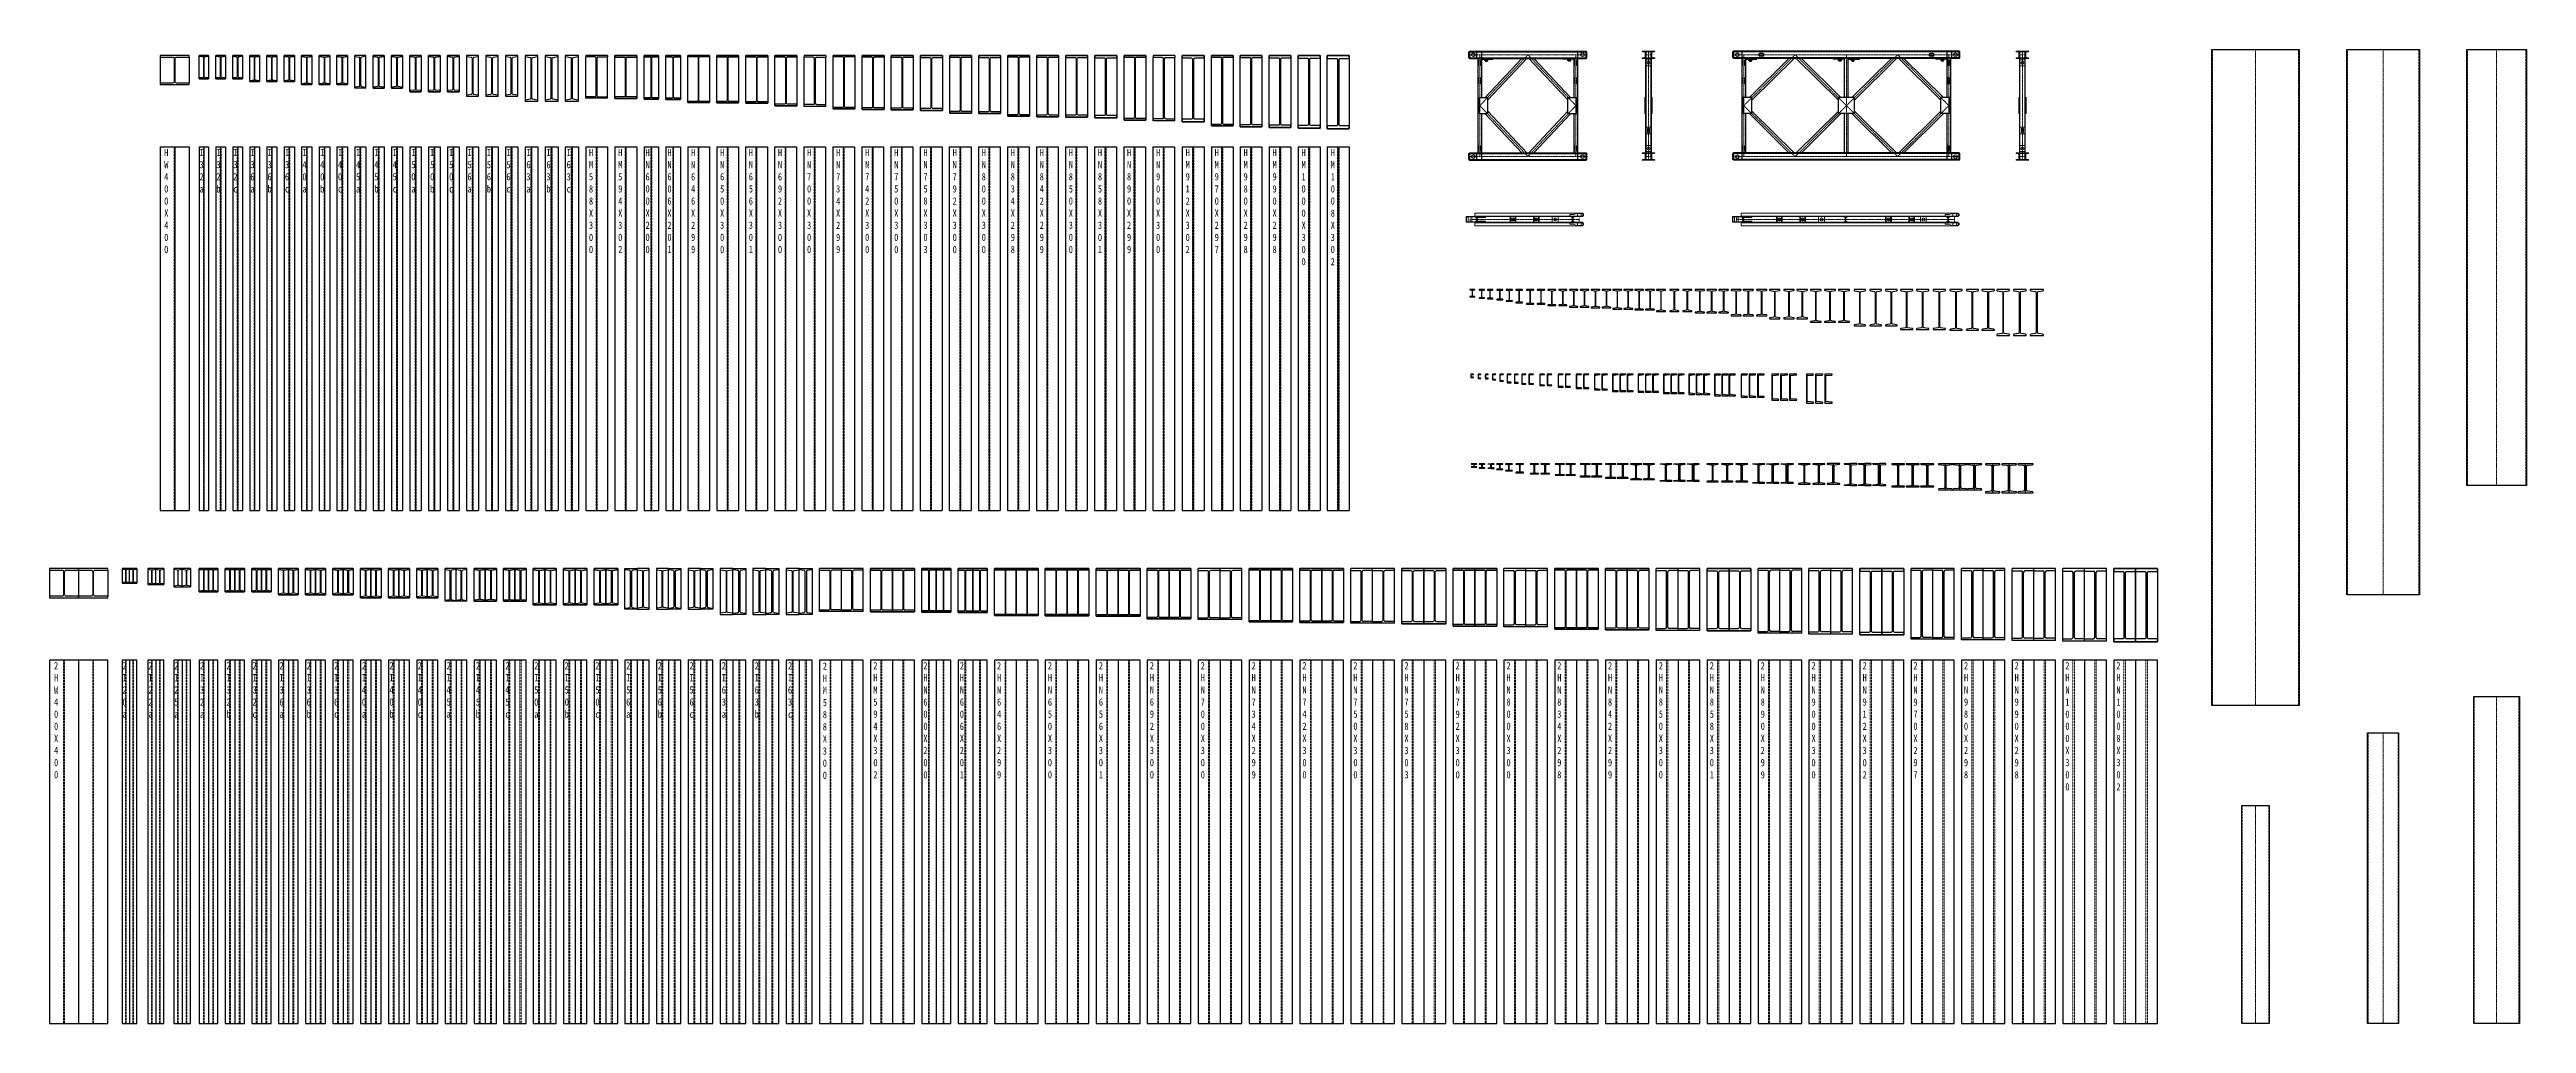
# Model space of a CAD drawing. Header units: millimetres. Extents: x 0 to 76984, y 0 to 13707.
# Drawn here: x 0 to 34057, y 0 to 13399 of the extents above; entities that cross this region are included whole.
import ezdxf

# ---------------------------------------------------------------- set-up
doc = ezdxf.new("R2010")
doc.units = ezdxf.units.MM
doc.linetypes.add('CENTER', pattern=[2, 1.25, -0.25, 0.25, -0.25])
doc.linetypes.add('DASHED', pattern=[0.75, 0.5, -0.25])
doc.layers.get('Defpoints').update_dxf_attribs({"color": 8})
for name, color, linetype, lineweight in [('1粗实线', 1, 'Continuous', 30), ('2细实线', 5, 'Continuous', 18), ('3中心线', 6, 'CENTER', 18), ('4虚线', 2, 'DASHED', 18), ('5文本', 4, 'Continuous', 18), ('6标注线', 3, 'Continuous', 13), ('中心线', 6, 'CENTER', 9), ('粗实线', 1, 'Continuous', 30)]:
    doc.layers.add(name, color=color, linetype=linetype, lineweight=lineweight)
doc.styles.get("Standard").update_dxf_attribs({"font": '', "width": 0.7})
doc.styles.get('Standard').set_extended_font_data('SimSun')

# ---------------------------------------------------------------- blocks, each defined once
blk = doc.blocks.new('工45a分配梁block')
at = {"layer": '1粗实线'}
for p, q in [((75, 450), (-75, 450)), ((-75, 441), (-75, 450)), ((-75, 0), (-75, 450)), ((-72, 437), (-17, 428)), ((-6, 35), (-6, 415)), ((6, 35), (6, 415)), ((72, 437), (17, 428)), ((75, 441), (75, 450)), ((75, 0), (75, 450)), ((-75, 0), (-75, 9)), ((75, 0), (-75, 0)), ((-17, 22), (-72, 13)), ((17, 22), (72, 13)), ((75, 0), (75, 9))]:
    blk.add_line(p, q, dxfattribs=at)
for centre, radius, start, end in [((-71, 441), 3.8, 180, 260.5377), ((-19, 415), 13.5, 0, 80.5377), ((19, 415), 13.5, 99.4623, 180), ((71, 441), 3.8, 279.4623, 0), ((-71, 9), 3.8, 99.4623, 180), ((-19, 35), 13.5, 279.4623, 0), ((19, 35), 13.5, 180, 260.5377), ((71, 9), 3.8, 0, 80.5377)]:
    blk.add_arc(centre, radius, start, end, dxfattribs=at)
blk = doc.blocks.new('2工45a分配梁block')
at = {"layer": '1粗实线'}
for p in [(-75, 0), (75, 0)]:
    blk.add_blockref('工45a分配梁block', p, dxfattribs=at)
blk = doc.blocks.new('1.5m贝雷block', base_point=(324, 3698, 0))
at = {"layer": '粗实线', "ltscale": 0.05}
h = blk.add_hatch(dxfattribs=at)
h.set_pattern_fill('ANSI31', color=256, scale=26.667, angle=89.484, style=0)
h.paths.add_polyline_path([(1717, 3295), (1709, 3295), (1709, 3310), (1717, 3310)])
h.paths.add_polyline_path([(1717, 3370), (1709, 3370), (1709, 3385), (1717, 3385)])
h.paths.add_polyline_path([(1759, 3295), (1751, 3295), (1751, 3310), (1759, 3310)])
h.paths.add_polyline_path([(1759, 3370), (1751, 3370), (1751, 3385), (1759, 3385)])
at = {"layer": '中心线'}
for p, q in [((1884, 3698, 0), (264, 3698, 0)), ((414, 3698, 0), (414, 2298, 0)), ((1074, 3698, 0), (414, 2998, 0)), ((1074, 3698, 0), (1734, 2998, 0)), ((1734, 3698, 0), (1734, 2298, 0)), ((1074, 2298, 0), (414, 2998, 0)), ((1074, 2298, 0), (1734, 2998, 0)), ((1884, 2298, 0), (264, 2298, 0))]:
    blk.add_line(p, q, dxfattribs=at)
at = {"layer": '粗实线', "ltscale": 0.1}
for p, q in [((264, 3738, 0), (274, 3748, 0)), ((274, 3748, 0), (1874, 3748, 0)), ((1874, 3748, 0), (1884, 3738, 0)), ((264, 3738, 0), (1874, 3738, 0)), ((264, 3658, 0), (264, 3738, 0)), ((264, 3658, 0), (1874, 3658, 0)), ((264, 3658, 0), (274, 3648, 0)), ((274, 3658, 0), (274, 3738, 0)), ((274, 3648, 0), (1874, 3648, 0)), ((374, 3658, 0), (374, 3738, 0)), ((389, 3628, 0), (397, 3628, 0)), ((389, 3548, 0), (397, 3548, 0)), ((431, 3628, 0), (439, 3628, 0)), ((431, 3548, 0), (439, 3548, 0)), ((439, 3638, 0), (592, 3638, 0)), ((482, 3618, 0), (522, 3618, 0)), ((492, 3608, 0), (512, 3608, 0)), ((1709, 3638, 0), (1555, 3638, 0)), ((1665, 3618, 0), (1625, 3618, 0)), ((1655, 3608, 0), (1635, 3608, 0)), ((1709, 3628, 0), (1717, 3628, 0)), ((1709, 3548, 0), (1717, 3548, 0)), ((1751, 3628, 0), (1759, 3628, 0)), ((1751, 3548, 0), (1759, 3548, 0)), ((1874, 3658, 0), (1874, 3738, 0)), ((1874, 3648, 0), (1884, 3658, 0)), ((1884, 3658, 0), (1884, 3738, 0)), ((389, 3385, 0), (397, 3385, 0)), ((389, 3295, 0), (397, 3295, 0)), ((431, 3385, 0), (439, 3385, 0)), ((431, 3295, 0), (439, 3295, 0)), ((1709, 3385, 0), (1717, 3385, 0)), ((1709, 3370, 0), (1717, 3370, 0)), ((1709, 3310, 0), (1717, 3310, 0)), ((1709, 3295, 0), (1717, 3295, 0)), ((1751, 3385, 0), (1759, 3385, 0)), ((1751, 3370, 0), (1759, 3370, 0)), ((1751, 3310, 0), (1759, 3310, 0)), ((1751, 3295, 0), (1759, 3295, 0)), ((389, 2448, 0), (397, 2448, 0)), ((431, 2448, 0), (439, 2448, 0)), ((1709, 2448, 0), (1717, 2448, 0)), ((1751, 2448, 0), (1759, 2448, 0)), ((264, 2338, 0), (274, 2348, 0)), ((264, 2338, 0), (1874, 2338, 0)), ((264, 2258, 0), (264, 2338, 0)), ((264, 2258, 0), (1874, 2258, 0)), ((264, 2258, 0), (274, 2248, 0)), ((274, 2348, 0), (1874, 2348, 0)), ((274, 2258, 0), (274, 2338, 0)), ((274, 2248, 0), (1874, 2248, 0)), ((374, 2258, 0), (374, 2338, 0)), ((389, 2368, 0), (397, 2368, 0)), ((431, 2368, 0), (439, 2368, 0)), ((1709, 2368, 0), (1717, 2368, 0)), ((1751, 2368, 0), (1759, 2368, 0)), ((1874, 2348, 0), (1884, 2338, 0)), ((1874, 2258, 0), (1874, 2338, 0)), ((1874, 2248, 0), (1884, 2258, 0)), ((1884, 2258, 0), (1884, 2338, 0))]:
    blk.add_line(p, q, dxfattribs=at)
at = {"layer": '粗实线', "ltscale": 0.05}
for p, q in [((389, 2348, 0), (389, 3648, 0)), ((397, 3548, 0), (397, 3628, 0)), ((431, 3548, 0), (431, 3628, 0)), ((439, 3108, 0), (439, 3738, 0)), ((482, 3618, 0), (482, 3638, 0)), ((492, 3608, 0), (482, 3618, 0)), ((485, 3111, 0), (992, 3648, 0)), ((512, 3608, 0), (522, 3618, 0)), ((522, 3077, 0), (1061, 3648, 0)), ((522, 3618, 0), (522, 3638, 0)), ((592, 3638, 0), (592, 3648, 0)), ((1625, 3077, 0), (1086, 3648, 0)), ((1662, 3111, 0), (1155, 3648, 0)), ((1555, 3638, 0), (1555, 3648, 0)), ((1625, 3618, 0), (1625, 3638, 0)), ((1635, 3608, 0), (1625, 3618, 0)), ((1655, 3608, 0), (1665, 3618, 0)), ((1665, 3618, 0), (1665, 3638, 0)), ((1709, 3108, 0), (1709, 3648, 0)), ((1709, 3638, 0), (1709, 3648, 0)), ((1717, 3548, 0), (1717, 3628, 0)), ((1751, 3548, 0), (1751, 3628, 0)), ((1759, 2258, 0), (1759, 3738, 0)), ((397, 3295, 0), (397, 3385, 0)), ((399, 2888, 0), (399, 3108, 0)), ((414, 3108, 0), (524, 3108, 0)), ((431, 3295, 0), (431, 3385, 0)), ((524, 2888, 0), (524, 3108, 0)), ((1623, 2888, 0), (1623, 3108, 0)), ((1623, 3108, 0), (1749, 3108, 0)), ((1717, 3295, 0), (1717, 3385, 0)), ((1749, 2888, 0), (1749, 3108, 0)), ((1751, 3295, 0), (1751, 3385, 0)), ((414, 2888, 0), (524, 2888, 0)), ((439, 2258, 0), (439, 2888, 0)), ((485, 2886, 0), (992, 2348, 0)), ((522, 2920, 0), (1061, 2348, 0)), ((1625, 2920, 0), (1086, 2348, 0)), ((1662, 2886, 0), (1155, 2348, 0)), ((1623, 2888, 0), (1749, 2888, 0)), ((1709, 2348, 0), (1709, 2888, 0)), ((397, 2368, 0), (397, 2448, 0)), ((431, 2368, 0), (431, 2448, 0)), ((1717, 2368, 0), (1717, 2448, 0)), ((1751, 2368, 0), (1751, 2448, 0))]:
    blk.add_line(p, q, dxfattribs=at)
for centre in [(324, 3698, 0), (1824, 3698, 0), (324, 2298, 0), (1824, 2298, 0)]:
    blk.add_circle(centre, 25, dxfattribs=at)
for p in [(324, 3738, 0), (1824, 3738, 0), (1884, 3698, 0), (1884, 2298, 0)]:
    blk.add_point(p, dxfattribs=at)
blk = doc.blocks.new('3m贝雷block', base_point=(2662, 3687, 0))
at = {"layer": '粗实线', "ltscale": 0.05}
h = blk.add_hatch(dxfattribs=at)
h.set_pattern_fill('ANSI31', color=256, scale=26.667, angle=90, style=0)
h.paths.add_polyline_path([(2769, 3284), (2777, 3284), (2777, 3299), (2769, 3299)])
h.paths.add_polyline_path([(2769, 3359), (2777, 3359), (2777, 3374), (2769, 3374)])
h.paths.add_polyline_path([(2727, 3284), (2735, 3284), (2735, 3299), (2727, 3299)])
h.paths.add_polyline_path([(2727, 3359), (2735, 3359), (2735, 3374), (2727, 3374)])
at = {"layer": '中心线'}
for p, q in [((2602, 3687, 0), (5722, 3687, 0)), ((2752, 3687, 0), (2752, 2287, 0)), ((3457, 3687, 0), (2752, 2987, 0)), ((3457, 3687, 0), (4867, 2287, 0)), ((4867, 3687, 0), (3457, 2287, 0)), ((4162, 3687, 0), (4162, 2287, 0)), ((4867, 3687, 0), (5572, 2987, 0)), ((5572, 3687, 0), (5572, 2287, 0)), ((3457, 2287, 0), (2752, 2987, 0)), ((4867, 2287, 0), (5572, 2987, 0)), ((2602, 2287, 0), (5722, 2287, 0))]:
    blk.add_line(p, q, dxfattribs=at)
at = {"layer": '粗实线', "ltscale": 0.1}
for p, q in [((2612, 3737, 0), (2602, 3727, 0)), ((2602, 3647, 0), (2602, 3727, 0)), ((2612, 3637, 0), (2602, 3647, 0)), ((5712, 3737, 0), (2612, 3737, 0)), ((5712, 3727, 0), (2612, 3727, 0)), ((2612, 3647, 0), (2612, 3727, 0)), ((5712, 3647, 0), (2612, 3647, 0)), ((5712, 3637, 0), (2612, 3637, 0)), ((2735, 3617, 0), (2727, 3617, 0)), ((2735, 3537, 0), (2727, 3537, 0)), ((2777, 3617, 0), (2769, 3617, 0)), ((2777, 3537, 0), (2769, 3537, 0)), ((2777, 3627, 0), (2930, 3627, 0)), ((2820, 3607, 0), (2860, 3607, 0)), ((2830, 3597, 0), (2850, 3597, 0)), ((4137, 3627, 0), (3983, 3627, 0)), ((4093, 3607, 0), (4053, 3607, 0)), ((4083, 3597, 0), (4063, 3597, 0)), ((4187, 3627, 0), (4340, 3627, 0)), ((4230, 3607, 0), (4270, 3607, 0)), ((4240, 3597, 0), (4260, 3597, 0)), ((5547, 3627, 0), (5393, 3627, 0)), ((5503, 3607, 0), (5463, 3607, 0)), ((5493, 3597, 0), (5473, 3597, 0)), ((5555, 3617, 0), (5547, 3617, 0)), ((5555, 3537, 0), (5547, 3537, 0)), ((5597, 3617, 0), (5589, 3617, 0)), ((5597, 3537, 0), (5589, 3537, 0)), ((5612, 3647, 0), (5612, 3727, 0)), ((5722, 3727, 0), (5712, 3737, 0)), ((5712, 3647, 0), (5712, 3727, 0)), ((5722, 3647, 0), (5712, 3637, 0)), ((5722, 3647, 0), (5722, 3727, 0)), ((2735, 3374, 0), (2727, 3374, 0)), ((2735, 3359, 0), (2727, 3359, 0)), ((2735, 3299, 0), (2727, 3299, 0)), ((2735, 3284, 0), (2727, 3284, 0)), ((2777, 3374, 0), (2769, 3374, 0)), ((2777, 3359, 0), (2769, 3359, 0)), ((2777, 3299, 0), (2769, 3299, 0)), ((2777, 3284, 0), (2769, 3284, 0)), ((5555, 3374, 0), (5547, 3374, 0)), ((5555, 3284, 0), (5547, 3284, 0)), ((5597, 3374, 0), (5589, 3374, 0)), ((5597, 3284, 0), (5589, 3284, 0)), ((2735, 2437, 0), (2727, 2437, 0)), ((2777, 2437, 0), (2769, 2437, 0)), ((5555, 2437, 0), (5547, 2437, 0)), ((5597, 2437, 0), (5589, 2437, 0)), ((2612, 2337, 0), (2602, 2327, 0)), ((2602, 2247, 0), (2602, 2327, 0)), ((2612, 2237, 0), (2602, 2247, 0)), ((5712, 2337, 0), (2612, 2337, 0)), ((5712, 2327, 0), (2612, 2327, 0)), ((2612, 2247, 0), (2612, 2327, 0)), ((5712, 2247, 0), (2612, 2247, 0)), ((5712, 2237, 0), (2612, 2237, 0)), ((2735, 2357, 0), (2727, 2357, 0)), ((2777, 2357, 0), (2769, 2357, 0)), ((5555, 2357, 0), (5547, 2357, 0)), ((5597, 2357, 0), (5589, 2357, 0)), ((5612, 2247, 0), (5612, 2327, 0)), ((5722, 2327, 0), (5712, 2337, 0)), ((5712, 2247, 0), (5712, 2327, 0)), ((5722, 2247, 0), (5712, 2237, 0)), ((5722, 2247, 0), (5722, 2327, 0))]:
    blk.add_line(p, q, dxfattribs=at)
at = {"layer": '粗实线', "ltscale": 0.05}
for p, q in [((2727, 2247, 0), (2727, 3727, 0)), ((2735, 3537, 0), (2735, 3617, 0)), ((2769, 3537, 0), (2769, 3617, 0)), ((2777, 3097, 0), (2777, 3637, 0)), ((2777, 3627, 0), (2777, 3637, 0)), ((2820, 3607, 0), (2820, 3627, 0)), ((2830, 3597, 0), (2820, 3607, 0)), ((2827, 3097, 0), (3371, 3637, 0)), ((2850, 3597, 0), (2860, 3607, 0)), ((2860, 3607, 0), (2860, 3627, 0)), ((2863, 3061, 0), (3442, 3637, 0)), ((2930, 3627, 0), (2930, 3637, 0)), ((3008, 3705, 0), (2973, 3705, 0)), ((3008, 3669, 0), (2973, 3669, 0)), ((3472, 3637, 0), (4052, 3061, 0)), ((3543, 3637, 0), (4086, 3097, 0)), ((3983, 3627, 0), (3983, 3637, 0)), ((4053, 3607, 0), (4053, 3627, 0)), ((4063, 3597, 0), (4053, 3607, 0)), ((4083, 3597, 0), (4093, 3607, 0)), ((4093, 3607, 0), (4093, 3627, 0)), ((4137, 3097, 0), (4137, 3637, 0)), ((4187, 3097, 0), (4187, 3637, 0)), ((4230, 3607, 0), (4230, 3627, 0)), ((4240, 3597, 0), (4230, 3607, 0)), ((4781, 3637, 0), (4237, 3097, 0)), ((4260, 3597, 0), (4270, 3607, 0)), ((4270, 3607, 0), (4270, 3627, 0)), ((4852, 3637, 0), (4272, 3061, 0)), ((4340, 3627, 0), (4340, 3637, 0)), ((5461, 3061, 0), (4882, 3637, 0)), ((5496, 3097, 0), (4953, 3637, 0)), ((5350, 3705, 0), (5315, 3705, 0)), ((5350, 3669, 0), (5315, 3669, 0)), ((5393, 3627, 0), (5393, 3637, 0)), ((5463, 3607, 0), (5463, 3627, 0)), ((5473, 3597, 0), (5463, 3607, 0)), ((5493, 3597, 0), (5503, 3607, 0)), ((5503, 3607, 0), (5503, 3627, 0)), ((5547, 3097, 0), (5547, 3727, 0)), ((5555, 3537, 0), (5555, 3617, 0)), ((5589, 3537, 0), (5589, 3617, 0)), ((5597, 2337, 0), (5597, 3637, 0)), ((2735, 3284, 0), (2735, 3374, 0)), ((2737, 2877, 0), (2737, 3097, 0)), ((2863, 3097, 0), (2737, 3097, 0)), ((2769, 3284, 0), (2769, 3374, 0)), ((2863, 2877, 0), (2863, 3097, 0)), ((4052, 2877, 0), (4052, 3097, 0)), ((4272, 3097, 0), (4052, 3097, 0)), ((4272, 2877, 0), (4272, 3097, 0)), ((5461, 2877, 0), (5461, 3097, 0)), ((5587, 3097, 0), (5461, 3097, 0)), ((5555, 3284, 0), (5555, 3374, 0)), ((5587, 2877, 0), (5587, 3097, 0)), ((5589, 3284, 0), (5589, 3374, 0)), ((2863, 2877, 0), (2737, 2877, 0)), ((2777, 2337, 0), (2777, 2877, 0)), ((2827, 2877, 0), (3371, 2337, 0)), ((2863, 2912, 0), (3442, 2337, 0)), ((3472, 2337, 0), (4052, 2913, 0)), ((3543, 2337, 0), (4086, 2877, 0)), ((4272, 2877, 0), (4052, 2877, 0)), ((4137, 2337, 0), (4137, 2877, 0)), ((4187, 2337, 0), (4187, 2877, 0)), ((4781, 2337, 0), (4237, 2877, 0)), ((4852, 2337, 0), (4272, 2913, 0)), ((5461, 2912, 0), (4882, 2337, 0)), ((5496, 2877, 0), (4953, 2337, 0)), ((5587, 2877, 0), (5461, 2877, 0)), ((5547, 2247, 0), (5547, 2877, 0)), ((2735, 2357, 0), (2735, 2437, 0)), ((2769, 2357, 0), (2769, 2437, 0)), ((5555, 2357, 0), (5555, 2437, 0)), ((5589, 2357, 0), (5589, 2437, 0))]:
    blk.add_line(p, q, dxfattribs=at)
for centre in [(2662, 3687, 0), (5662, 3687, 0), (2662, 2287, 0), (5662, 2287, 0)]:
    blk.add_circle(centre, 25, dxfattribs=at)
for centre, start, end in [((2973, 3687, 0), 90, 270), ((3008, 3687, 0), 270, 90), ((5315, 3687, 0), 90, 270), ((5350, 3687, 0), 270, 90)]:
    blk.add_arc(centre, 18, start, end, dxfattribs=at)
for p in [(2602, 3687, 0), (2662, 3727, 0), (5662, 3727, 0), (2602, 2287, 0)]:
    blk.add_point(p, dxfattribs=at)
blk = doc.blocks.new('1.5m贝雷平面block', base_point=(1819, 1582, 0))
at = {"layer": '2细实线', "color": 6, "lineweight": 5, "ltscale": 0.05, "extrusion": (1.00578e-09, 6.88475e-11, 1)}
for p, q in [((1764, 1616, 0), (1770, 1622, 0)), ((1770, 1610, 0), (1764, 1616, 0)), ((1764, 1548, 0), (1764, 1616, 0)), ((1770, 1554, 0), (1764, 1548, 0)), ((1770, 1542, 0), (1764, 1548, 0)), ((1776, 1616, 0), (1770, 1622, 0)), ((2299, 1622, 0), (1770, 1622, 0)), ((1770, 1610, 0), (1776, 1616, 0)), ((1770, 1554, 0), (1770, 1610, 0)), ((1776, 1548, 0), (1770, 1554, 0)), ((1776, 1548, 0), (1770, 1542, 0)), ((2299, 1542, 0), (1770, 1542, 0)), ((1887, 1616, 0), (1776, 1616, 0)), ((1887, 1548, 0), (1776, 1548, 0)), ((1794, 1542, 0), (1794, 1622, 0)), ((1844, 1542, 0), (1844, 1622, 0)), ((1884, 1670, 0), (1884, 1622, 0)), ((2299, 1670, 0), (1884, 1670, 0)), ((3369, 1628, 0), (1884, 1628, 0)), ((1884, 1542, 0), (1884, 1494, 0)), ((3369, 1536, 0), (1884, 1536, 0)), ((2299, 1494), (1884, 1494, 0)), ((1896, 1614, 0), (1892, 1614, 0)), ((1896, 1550, 0), (1892, 1550, 0)), ((1904, 1558, 0), (1904, 1606, 0)), ((1914, 1558, 0), (1914, 1606, 0)), ((1926, 1614, 0), (1922, 1614, 0)), ((1926, 1550, 0), (1922, 1550, 0)), ((1939, 1607, 0), (2029, 1607, 0)), ((1939, 1557, 0), (2029, 1557, 0)), ((2029, 1622, 0), (2029, 1607, 0)), ((2029, 1557, 0), (2029, 1542, 0)), ((3369, 1670, 0), (2299, 1670, 0)), ((3369, 1622, 0), (2299, 1622, 0)), ((3369, 1542, 0), (2299, 1542, 0)), ((3369, 1494, 0), (2299, 1494)), ((2369, 1542, 0), (2369, 1622, 0)), ((2379, 1542, 0), (2379, 1622, 0)), ((2439, 1542, 0), (2439, 1622, 0)), ((2449, 1542, 0), (2449, 1622, 0)), ((2689, 1542, 0), (2689, 1622, 0)), ((2699, 1542, 0), (2699, 1622, 0)), ((2759, 1542, 0), (2759, 1622, 0)), ((2769, 1542, 0), (2769, 1622, 0)), ((2949, 1542, 0), (2949, 1622, 0)), ((3029, 1542, 0), (3029, 1622, 0)), ((3239, 1648, 0), (3189, 1648, 0)), ((3189, 1648, 0), (3189, 1628, 0)), ((3189, 1516, 0), (3189, 1536, 0)), ((3239, 1516, 0), (3189, 1516, 0)), ((3216, 1614, 0), (3212, 1614, 0)), ((3216, 1550, 0), (3212, 1550, 0)), ((3224, 1558, 0), (3224, 1606, 0)), ((3234, 1558, 0), (3234, 1606, 0)), ((3284, 1664, 0), (3239, 1648, 0)), ((3284, 1500, 0), (3239, 1516, 0)), ((3246, 1614, 0), (3242, 1614, 0)), ((3246, 1550, 0), (3242, 1550, 0)), ((3369, 1664, 0), (3284, 1664, 0)), ((3369, 1500, 0), (3284, 1500, 0)), ((3294, 1670, 0), (3294, 1622, 0)), ((3294, 1494, 0), (3294, 1542, 0)), ((3344, 1670, 0), (3344, 1622, 0)), ((3344, 1494, 0), (3344, 1542, 0)), ((3369, 1622, 0), (3369, 1670, 0)), ((3379, 1654, 0), (3369, 1664, 0)), ((3379, 1638, 0), (3369, 1628, 0)), ((3369, 1494, 0), (3369, 1542, 0)), ((3379, 1526, 0), (3369, 1536, 0)), ((3379, 1510, 0), (3369, 1500, 0)), ((3379, 1638, 0), (3379, 1654, 0)), ((3379, 1510, 0), (3379, 1526, 0))]:
    blk.add_line(p, q, dxfattribs=at)
for centre, radius in [((2409, 1582, 0), 20), ((2409, 1582, 0), 18), ((2729, 1582, 0), 20), ((2729, 1582, 0), 18), ((2989, 1582, 0), 20)]:
    blk.add_circle(centre, radius, dxfattribs=at)
for centre, radius, start, end in [((1892, 1622, 0), 8, 180, 270), ((1892, 1542, 0), 8, 90, 180), ((1896, 1606, 0), 8, 0, 90), ((1896, 1558, 0), 8, 270, 0), ((1922, 1606, 0), 8, 90, 180), ((1939, 1582, 0), 25, 90, 270), ((1922, 1558, 0), 8, 180, 270), ((1926, 1622, 0), 8, 270, 0), ((1926, 1542, 0), 8, 0, 90), ((3212, 1622, 0), 8, 180, 270), ((3212, 1542, 0), 8, 90, 180), ((3216, 1606, 0), 8, 0, 90), ((3216, 1558, 0), 8, 270, 0), ((3242, 1606, 0), 8, 90, 180), ((3242, 1558, 0), 8, 180, 270), ((3246, 1622, 0), 8, 270, 0), ((3246, 1542, 0), 8, 0, 90)]:
    blk.add_arc(centre, radius, start, end, dxfattribs=at)
at = {"layer": '3中心线', "ltscale": 0.05, "extrusion": (1.00578e-09, 6.88475e-11, 1)}
for p, q in [((1819, 1548, 0), (1819, 1616, 0)), ((3319, 1542, 0), (3319, 1622, 0))]:
    blk.add_line(p, q, dxfattribs=at)
at = {"layer": '3中心线', "extrusion": (1.00578e-09, 6.88475e-11, 1)}
blk.add_line((3319, 1582, 0), (1819, 1582, 0), dxfattribs=at)
blk = doc.blocks.new('3m贝雷平面block', base_point=(5674, 1536, 0))
at = {"layer": '2细实线', "color": 4, "lineweight": 0, "ltscale": 0.05, "extrusion": (1.00577e-09, 6.88449e-11, 1)}
for p, q in [((5619, 1570, 0), (5625, 1576, 0)), ((5625, 1564, 0), (5619, 1570, 0)), ((5619, 1502, 0), (5619, 1570, 0)), ((5625, 1508, 0), (5619, 1502, 0)), ((5625, 1496, 0), (5619, 1502, 0)), ((5631, 1570, 0), (5625, 1576, 0)), ((6154, 1576, 0), (5625, 1576, 0)), ((5625, 1564, 0), (5631, 1570, 0)), ((5625, 1508, 0), (5625, 1564, 0)), ((5631, 1502, 0), (5625, 1508, 0)), ((5631, 1502, 0), (5625, 1496, 0)), ((6154, 1496, 0), (5625, 1496, 0)), ((5742, 1570, 0), (5631, 1570, 0)), ((5742, 1502, 0), (5631, 1502, 0)), ((5649, 1496, 0), (5649, 1576, 0)), ((5699, 1496, 0), (5699, 1576, 0)), ((5739, 1624, 0), (5739, 1576, 0)), ((6154, 1624, 0), (5739, 1624, 0)), ((8724, 1582, 0), (5739, 1582, 0)), ((5739, 1496, 0), (5739, 1448, 0)), ((8724, 1490, 0), (5739, 1490, 0)), ((6154, 1448, 0), (5739, 1448, 0)), ((5751, 1568, 0), (5747, 1568, 0)), ((5751, 1504, 0), (5747, 1504, 0)), ((5759, 1512, 0), (5759, 1560, 0)), ((5769, 1512, 0), (5769, 1560, 0)), ((5781, 1568, 0), (5777, 1568, 0)), ((5781, 1504, 0), (5777, 1504, 0)), ((5794, 1561, 0), (5884, 1561, 0)), ((5794, 1511, 0), (5884, 1511, 0)), ((5884, 1576, 0), (5884, 1561, 0)), ((5884, 1511, 0), (5884, 1496, 0)), ((8724, 1624, 0), (6154, 1624, 0)), ((8724, 1576, 0), (6154, 1576, 0)), ((8724, 1496, 0), (6154, 1496, 0)), ((8724, 1448, 0), (6154, 1448, 0)), ((6224, 1496, 0), (6224, 1576, 0)), ((6234, 1496, 0), (6234, 1576, 0)), ((6294, 1496, 0), (6294, 1576, 0)), ((6304, 1496, 0), (6304, 1576, 0)), ((6544, 1496, 0), (6544, 1576, 0)), ((6554, 1496, 0), (6554, 1576, 0)), ((6614, 1496, 0), (6614, 1576, 0)), ((6624, 1496, 0), (6624, 1576, 0)), ((6804, 1496, 0), (6804, 1576, 0)), ((6884, 1496, 0), (6884, 1576, 0)), ((7199, 1576, 0), (7149, 1576, 0)), ((7149, 1576, 0), (7149, 1576, 0)), ((7199, 1496, 0), (7149, 1496, 0)), ((7149, 1496, 0), (7149, 1496, 0)), ((7161, 1568, 0), (7157, 1568, 0)), ((7161, 1504, 0), (7157, 1504, 0)), ((7169, 1512, 0), (7169, 1560, 0)), ((7179, 1512, 0), (7179, 1560, 0)), ((7191, 1568, 0), (7187, 1568, 0)), ((7191, 1504, 0), (7187, 1504, 0)), ((7199, 1576, 0), (7199, 1576, 0)), ((7199, 1496, 0), (7199, 1496, 0)), ((7724, 1496, 0), (7724, 1576, 0)), ((7734, 1496, 0), (7734, 1576, 0)), ((7794, 1496, 0), (7794, 1576, 0)), ((7804, 1496, 0), (7804, 1576, 0)), ((8044, 1496, 0), (8044, 1576, 0)), ((8054, 1496, 0), (8054, 1576, 0)), ((8114, 1496, 0), (8114, 1576, 0)), ((8124, 1496, 0), (8124, 1576, 0)), ((8204, 1496, 0), (8204, 1576, 0)), ((8284, 1496, 0), (8284, 1576, 0)), ((8594, 1602, 0), (8544, 1602, 0)), ((8544, 1602, 0), (8544, 1582, 0)), ((8544, 1470, 0), (8544, 1490, 0)), ((8594, 1470, 0), (8544, 1470, 0)), ((8571, 1568, 0), (8567, 1568, 0)), ((8571, 1504, 0), (8567, 1504, 0)), ((8579, 1512, 0), (8579, 1560, 0)), ((8589, 1512, 0), (8589, 1560, 0)), ((8639, 1618, 0), (8594, 1602, 0)), ((8639, 1454, 0), (8594, 1470, 0)), ((8601, 1568, 0), (8597, 1568, 0)), ((8601, 1504, 0), (8597, 1504, 0)), ((8724, 1618, 0), (8639, 1618, 0)), ((8724, 1454, 0), (8639, 1454, 0)), ((8649, 1624, 0), (8649, 1576, 0)), ((8649, 1448, 0), (8649, 1496, 0)), ((8699, 1624, 0), (8699, 1576, 0)), ((8699, 1448, 0), (8699, 1496, 0)), ((8724, 1576, 0), (8724, 1624, 0)), ((8734, 1608, 0), (8724, 1618, 0)), ((8734, 1592, 0), (8724, 1582, 0)), ((8724, 1448, 0), (8724, 1496, 0)), ((8734, 1480, 0), (8724, 1490, 0)), ((8734, 1464, 0), (8724, 1454, 0)), ((8734, 1592, 0), (8734, 1608, 0)), ((8734, 1464, 0), (8734, 1480, 0))]:
    blk.add_line(p, q, dxfattribs=at)
for centre, radius in [((6264, 1536, 0), 20), ((6264, 1536, 0), 18), ((6584, 1536, 0), 20), ((6584, 1536, 0), 18), ((6844, 1536, 0), 20), ((7764, 1536, 0), 20), ((7764, 1536, 0), 18), ((8084, 1536, 0), 20), ((8084, 1536, 0), 18), ((8244, 1536, 0), 20)]:
    blk.add_circle(centre, radius, dxfattribs=at)
for centre, radius, start, end in [((5747, 1576, 0), 8, 180, 270), ((5747, 1496, 0), 8, 90, 180), ((5751, 1560, 0), 8, 0, 90), ((5751, 1512, 0), 8, 270, 0), ((5777, 1560, 0), 8, 90, 180), ((5794, 1536, 0), 25, 90, 270), ((5777, 1512, 0), 8, 180, 270), ((5781, 1576, 0), 8, 270, 0), ((5781, 1496, 0), 8, 0, 90), ((7157, 1576, 0), 8, 180, 270), ((7157, 1496, 0), 8, 90, 180), ((7161, 1560, 0), 8, 0, 90), ((7161, 1512, 0), 8, 270, 0), ((7187, 1560, 0), 8, 90, 180), ((7187, 1512, 0), 8, 180, 270), ((7191, 1576, 0), 8, 270, 0), ((7191, 1496, 0), 8, 0, 90), ((8567, 1576, 0), 8, 180, 270), ((8567, 1496, 0), 8, 90, 180), ((8571, 1560, 0), 8, 0, 90), ((8571, 1512, 0), 8, 270, 0), ((8597, 1560, 0), 8, 90, 180), ((8597, 1512, 0), 8, 180, 270), ((8601, 1576, 0), 8, 270, 0), ((8601, 1496, 0), 8, 0, 90)]:
    blk.add_arc(centre, radius, start, end, dxfattribs=at)
at = {"layer": '3中心线', "extrusion": (1.00577e-09, 6.88449e-11, 1)}
for p, q in [((5674, 1502, 0), (5674, 1570, 0)), ((5674, 1536, 0), (8674, 1536, 0)), ((8674, 1496, 0), (8674, 1576, 0))]:
    blk.add_line(p, q, dxfattribs=at)
blk = doc.blocks.new('1.5m贝雷立面block', base_point=(2413, 3698, 0))
at = {"layer": '2细实线', "color": 6, "lineweight": 13}
for p, q in [((2453, 3748, 0), (2325, 3748, 0)), ((2501, 3748, 0), (2325, 3748, 0)), ((2373, 3648, 0), (2325, 3648, 0)), ((2325, 3648, 0), (2325, 3648, 0)), ((2333, 3740, 0), (2357, 3740, 0)), ((2357, 3656, 0), (2333, 3656, 0)), ((2365, 3732, 0), (2365, 3664, 0)), ((2373, 3738, 0), (2373, 3658, 0)), ((2373, 3648, 0), (2373, 2348, 0)), ((2453, 3648, 0), (2373, 3648, 0)), ((2379, 3732, 0), (2379, 3664, 0)), ((2379, 3648, 0), (2379, 2348, 0)), ((2447, 3628, 0), (2379, 3628, 0)), ((2447, 3548, 0), (2379, 3548, 0)), ((2441, 3738, 0), (2385, 3738, 0)), ((2441, 3658, 0), (2385, 3658, 0)), ((2447, 3732, 0), (2447, 3664, 0)), ((2447, 3648, 0), (2447, 2348, 0)), ((2453, 3738, 0), (2453, 3658, 0)), ((2453, 3648, 0), (2453, 2348, 0)), ((2453, 3648, 0), (2501, 3648, 0)), ((2461, 3732, 0), (2461, 3664, 0)), ((2493, 3740, 0), (2469, 3740, 0)), ((2469, 3656, 0), (2493, 3656, 0)), ((2501, 3648, 0), (2501, 3648, 0)), ((2373, 3108, 0), (2363, 3108, 0)), ((2363, 3108, 0), (2363, 2888, 0)), ((2463, 3108, 0), (2453, 3108, 0)), ((2463, 3108, 0), (2463, 2888, 0)), ((2373, 2888, 0), (2363, 2888, 0)), ((2463, 2888, 0), (2453, 2888, 0)), ((2447, 2701, 0), (2379, 2701, 0)), ((2447, 2611, 0), (2379, 2611, 0)), ((2447, 2448, 0), (2379, 2448, 0)), ((2401, 2680, 0), (2401, 2632, 0)), ((2420, 2686, 0), (2407, 2686, 0)), ((2420, 2626, 0), (2407, 2626, 0)), ((2426, 2680, 0), (2426, 2632, 0)), ((2325, 2348, 0), (2373, 2348, 0)), ((2325, 2348, 0), (2325, 2348, 0)), ((2373, 2248, 0), (2325, 2248, 0)), ((2325, 2248, 0), (2325, 2248, 0)), ((2373, 2248, 0), (2325, 2248, 0)), ((2325, 2248, 0), (2373, 2248, 0)), ((2325, 2248, 0), (2325, 2248, 0)), ((2333, 2340, 0), (2357, 2340, 0)), ((2357, 2256, 0), (2333, 2256, 0)), ((2365, 2332, 0), (2365, 2264, 0)), ((2501, 2348, 0), (2373, 2348, 0)), ((2373, 2338, 0), (2373, 2258, 0)), ((2453, 2248, 0), (2373, 2248, 0)), ((2453, 2248, 0), (2373, 2248, 0)), ((2453, 2248, 0), (2373, 2248, 0)), ((2447, 2368, 0), (2379, 2368, 0)), ((2379, 2332, 0), (2379, 2264, 0)), ((2441, 2338, 0), (2385, 2338, 0)), ((2441, 2258, 0), (2385, 2258, 0)), ((2447, 2332, 0), (2447, 2264, 0)), ((2453, 2338, 0), (2453, 2258, 0)), ((2453, 2248, 0), (2501, 2248, 0)), ((2453, 2248, 0), (2501, 2248, 0)), ((2501, 2248, 0), (2453, 2248, 0)), ((2461, 2332, 0), (2461, 2264, 0)), ((2493, 2340, 0), (2469, 2340, 0)), ((2469, 2256, 0), (2493, 2256, 0)), ((2501, 2348, 0), (2501, 2348, 0)), ((2501, 2248, 0), (2501, 2248, 0)), ((2501, 2248, 0), (2501, 2248, 0)), ((2501, 2248, 0), (2501, 2248, 0))]:
    blk.add_line(p, q, dxfattribs=at)
for centre, radius in [((2379, 3738, 0), 6), ((2379, 3658, 0), 6), ((2413, 3588, 0), 20), ((2447, 3738, 0), 6), ((2447, 3658, 0), 6), ((2413, 2408, 0), 20), ((2379, 2338, 0), 6), ((2379, 2258, 0), 6), ((2447, 2338, 0), 6), ((2447, 2258, 0), 6)]:
    blk.add_circle(centre, radius, dxfattribs=at)
for centre, radius, start, end in [((2333, 3748, 0), 8, 180, 270), ((2493, 3748, 0), 8, 270, 0), ((2333, 3648, 0), 8, 90, 180), ((2357, 3732, 0), 8, 0, 90), ((2357, 3664, 0), 8, 270, 0), ((2469, 3732, 0), 8, 90, 180), ((2469, 3664, 0), 8, 180, 270), ((2493, 3648, 0), 8, 0, 90), ((2407, 2680, 0), 6, 90, 180), ((2407, 2632, 0), 6, 180, 270), ((2420, 2680, 0), 6, 0, 90), ((2420, 2632, 0), 6, 270, 0), ((2333, 2348, 0), 8, 180, 270), ((2333, 2248, 0), 8, 90, 180), ((2357, 2332, 0), 8, 0, 90), ((2357, 2264, 0), 8, 270, 0), ((2469, 2332, 0), 8, 90, 180), ((2469, 2264, 0), 8, 180, 270), ((2493, 2348, 0), 8, 270, 0), ((2493, 2248, 0), 8, 0, 90)]:
    blk.add_arc(centre, radius, start, end, dxfattribs=at)
at = {"layer": '3中心线', "lineweight": 13}
for p, q in [((2413, 3748, 0), (2413, 2248, 0)), ((2461, 3698, 0), (2365, 3698, 0)), ((2461, 2298, 0), (2365, 2298, 0))]:
    blk.add_line(p, q, dxfattribs=at)
blk = doc.blocks.new('3m贝雷立面block', base_point=(6898, 3698, 0))
at = {"layer": '2细实线', "color": 4, "lineweight": 13}
for p, q in [((6938, 3748, 0), (6810, 3748, 0)), ((6986, 3748, 0), (6810, 3748, 0)), ((6858, 3648, 0), (6810, 3648, 0)), ((6810, 3648, 0), (6810, 3648, 0)), ((6818, 3740, 0), (6842, 3740, 0)), ((6842, 3656, 0), (6818, 3656, 0)), ((6850, 3732, 0), (6850, 3664, 0)), ((6858, 3738, 0), (6858, 3658, 0)), ((6858, 3648, 0), (6858, 2348, 0)), ((6938, 3648, 0), (6858, 3648, 0)), ((6864, 3732, 0), (6864, 3664, 0)), ((6864, 3648, 0), (6864, 2348, 0)), ((6932, 3628, 0), (6864, 3628, 0)), ((6932, 3548, 0), (6864, 3548, 0)), ((6926, 3738, 0), (6870, 3738, 0)), ((6926, 3658, 0), (6870, 3658, 0)), ((6932, 3732, 0), (6932, 3664, 0)), ((6932, 3648, 0), (6932, 2348, 0)), ((6938, 3738, 0), (6938, 3658, 0)), ((6938, 3648, 0), (6938, 2348, 0)), ((6938, 3648, 0), (6986, 3648, 0)), ((6946, 3732, 0), (6946, 3664, 0)), ((6978, 3740, 0), (6954, 3740, 0)), ((6954, 3656, 0), (6978, 3656, 0)), ((6986, 3648, 0), (6986, 3648, 0)), ((6858, 3108, 0), (6848, 3108, 0)), ((6848, 3108, 0), (6848, 2888, 0)), ((6948, 3108, 0), (6938, 3108, 0)), ((6948, 3108, 0), (6948, 2888, 0)), ((6858, 2888, 0), (6848, 2888, 0)), ((6948, 2888, 0), (6938, 2888, 0)), ((6932, 2701, 0), (6864, 2701, 0)), ((6932, 2611, 0), (6864, 2611, 0)), ((6932, 2448, 0), (6864, 2448, 0)), ((6886, 2680, 0), (6886, 2632, 0)), ((6905, 2686, 0), (6892, 2686, 0)), ((6905, 2626, 0), (6892, 2626, 0)), ((6911, 2680, 0), (6911, 2632, 0)), ((6810, 2348, 0), (6858, 2348, 0)), ((6810, 2348, 0), (6810, 2348, 0)), ((6858, 2248, 0), (6810, 2248, 0)), ((6810, 2248, 0), (6810, 2248, 0)), ((6858, 2248, 0), (6810, 2248, 0)), ((6810, 2248, 0), (6858, 2248, 0)), ((6810, 2248, 0), (6810, 2248, 0)), ((6818, 2340, 0), (6842, 2340, 0)), ((6842, 2256, 0), (6818, 2256, 0)), ((6850, 2332, 0), (6850, 2264, 0)), ((6986, 2348, 0), (6858, 2348, 0)), ((6858, 2338, 0), (6858, 2258, 0)), ((6938, 2248, 0), (6858, 2248, 0)), ((6938, 2248, 0), (6858, 2248, 0)), ((6938, 2248, 0), (6858, 2248, 0)), ((6932, 2368, 0), (6864, 2368, 0)), ((6864, 2332, 0), (6864, 2264, 0)), ((6926, 2338, 0), (6870, 2338, 0)), ((6926, 2258, 0), (6870, 2258, 0)), ((6932, 2332, 0), (6932, 2264, 0)), ((6938, 2338, 0), (6938, 2258, 0)), ((6938, 2248, 0), (6986, 2248, 0)), ((6938, 2248, 0), (6986, 2248, 0)), ((6986, 2248, 0), (6938, 2248, 0)), ((6946, 2332, 0), (6946, 2264, 0)), ((6978, 2340, 0), (6954, 2340, 0)), ((6954, 2256, 0), (6978, 2256, 0)), ((6986, 2348, 0), (6986, 2348, 0)), ((6986, 2248, 0), (6986, 2248, 0)), ((6986, 2248, 0), (6986, 2248, 0)), ((6986, 2248, 0), (6986, 2248, 0))]:
    blk.add_line(p, q, dxfattribs=at)
for centre, radius in [((6864, 3738, 0), 6), ((6864, 3658, 0), 6), ((6898, 3588, 0), 20), ((6932, 3738, 0), 6), ((6932, 3658, 0), 6), ((6898, 2408, 0), 20), ((6864, 2338, 0), 6), ((6864, 2258, 0), 6), ((6932, 2338, 0), 6), ((6932, 2258, 0), 6)]:
    blk.add_circle(centre, radius, dxfattribs=at)
for centre, radius, start, end in [((6818, 3748, 0), 8, 180, 270), ((6978, 3748, 0), 8, 270, 0), ((6818, 3648, 0), 8, 90, 180), ((6842, 3732, 0), 8, 0, 90), ((6842, 3664, 0), 8, 270, 0), ((6954, 3732, 0), 8, 90, 180), ((6954, 3664, 0), 8, 180, 270), ((6978, 3648, 0), 8, 0, 90), ((6892, 2680, 0), 6, 90, 180), ((6892, 2632, 0), 6, 180, 270), ((6905, 2680, 0), 6, 0, 90), ((6905, 2632, 0), 6, 270, 0), ((6818, 2348, 0), 8, 180, 270), ((6818, 2248, 0), 8, 90, 180), ((6842, 2332, 0), 8, 0, 90), ((6842, 2264, 0), 8, 270, 0), ((6954, 2332, 0), 8, 90, 180), ((6954, 2264, 0), 8, 180, 270), ((6978, 2348, 0), 8, 270, 0), ((6978, 2248, 0), 8, 0, 90)]:
    blk.add_arc(centre, radius, start, end, dxfattribs=at)
at = {"layer": '3中心线', "lineweight": 13}
for p, q in [((6898, 3748, 0), (6898, 2248, 0)), ((6946, 3698, 0), (6850, 3698, 0)), ((6946, 2298, 0), (6850, 2298, 0))]:
    blk.add_line(p, q, dxfattribs=at)
blk = doc.blocks.new('*U114')
at = {"layer": '1粗实线'}
blk.add_lwpolyline([(600, 0), (600, -9024), (-600, -9024), (-600, 0), (600, 0)], dxfattribs=at)
at = {"layer": '3中心线'}
blk.add_line((0, 0), (0, -9024), dxfattribs=at)
at = {"layer": '4虚线'}
blk.add_lwpolyline([(590, 0), (590, -9024), (-590, -9024), (-590, 0), (590, 0)], dxfattribs=at)
blk = doc.blocks.new('φ1000钢管桩block')
at = {"layer": '1粗实线'}
blk.add_lwpolyline([(500, 0), (500, -7500), (-500, -7500), (-500, 0), (500, 0)], dxfattribs=at)
at = {"layer": '3中心线'}
blk.add_line((0, 0), (0, -7500), dxfattribs=at)
at = {"layer": '4虚线'}
blk.add_lwpolyline([(490, 0), (490, -7500), (-490, -7500), (-490, 0), (490, 0)], dxfattribs=at)
blk = doc.blocks.new('φ820钢管桩block')
at = {"layer": '1粗实线'}
blk.add_lwpolyline([(410, 0), (410, -6000), (-410, -6000), (-410, 0), (410, 0)], dxfattribs=at)
at = {"layer": '3中心线'}
blk.add_line((0, 0), (0, -6000), dxfattribs=at)
at = {"layer": '4虚线'}
blk.add_lwpolyline([(400, 0), (400, -6000), (-400, -6000), (-400, 0), (400, 0)], dxfattribs=at)
blk = doc.blocks.new('φ630钢管桩block')
at = {"layer": '1粗实线'}
blk.add_lwpolyline([(315, 0), (315, -4500), (-315, -4500), (-315, 0), (315, 0)], dxfattribs=at)
at = {"layer": '3中心线'}
blk.add_line((0, 0), (0, -4500), dxfattribs=at)
at = {"layer": '4虚线'}
blk.add_lwpolyline([(307, 0), (307, -4500), (-307, -4500), (-307, 0), (307, 0)], dxfattribs=at)
blk = doc.blocks.new('*U335')
at = {"layer": '1粗实线'}
blk.add_lwpolyline([(213, 0), (213, -4000), (-213, -4000), (-213, 0), (213, 0)], dxfattribs=at)
at = {"layer": '3中心线'}
blk.add_line((0, 0), (0, -4000), dxfattribs=at)
at = {"layer": '4虚线'}
blk.add_lwpolyline([(207, 0), (207, -4000), (-207, -4000), (-207, 0), (207, 0)], dxfattribs=at)
blk = doc.blocks.new('φ377钢管桩block')
at = {"layer": '1粗实线'}
blk.add_lwpolyline([(188.5, 0), (188.5, -3000), (-188.5, -3000), (-188.5, 0), (188.5, 0)], dxfattribs=at)
at = {"layer": '3中心线'}
blk.add_line((0, 0), (0, -3000), dxfattribs=at)
at = {"layer": '4虚线'}
blk.add_lwpolyline([(182.5, 0), (182.5, -3000), (-182.5, -3000), (-182.5, 0), (182.5, 0)], dxfattribs=at)
blk = doc.blocks.new('2HN750X300分配梁block')
at = {"layer": '1粗实线'}
for p, q in [((300, 750), (-300, 750)), ((-300, 0), (-300, 750)), ((-300, 726), (-174.5, 726)), ((-156.5, 42), (-156.5, 708)), ((-143.5, 42), (-143.5, 708)), ((0, 726), (-125.5, 726)), ((0, 0), (0, 750)), ((0, 726), (125.5, 726)), ((143.5, 42), (143.5, 708)), ((156.5, 42), (156.5, 708)), ((300, 726), (174.5, 726)), ((300, 0), (300, 750)), ((-300, 24), (-174.5, 24)), ((300, 0), (-300, 0)), ((0, 24), (-125.5, 24)), ((0, 24), (125.5, 24)), ((300, 24), (174.5, 24))]:
    blk.add_line(p, q, dxfattribs=at)
for centre, start, end in [((-174.5, 708), 0, 90), ((-125.5, 708), 90, 180), ((125.5, 708), 0, 90), ((174.5, 708), 90, 180), ((-174.5, 42), 270, 0), ((-125.5, 42), 180, 270), ((125.5, 42), 270, 0), ((174.5, 42), 180, 270)]:
    blk.add_arc(centre, 18, start, end, dxfattribs=at)
blk = doc.blocks.new('2HN800X300分配梁block')
at = {"layer": '1粗实线'}
for p, q in [((300, 800), (-300, 800)), ((-300, 0), (-300, 800)), ((-300, 774), (-175, 774)), ((-157, 44), (-157, 756)), ((-143, 44), (-143, 756)), ((0, 774), (-125, 774)), ((0, 0), (0, 800)), ((0, 774), (125, 774)), ((143, 44), (143, 756)), ((157, 44), (157, 756)), ((300, 774), (175, 774)), ((300, 0), (300, 800)), ((-300, 26), (-175, 26)), ((300, 0), (-300, 0)), ((0, 26), (-125, 26)), ((0, 26), (125, 26)), ((300, 26), (175, 26))]:
    blk.add_line(p, q, dxfattribs=at)
for centre, start, end in [((-175, 756), 0, 90), ((-125, 756), 90, 180), ((125, 756), 0, 90), ((175, 756), 90, 180), ((-175, 44), 270, 0), ((-125, 44), 180, 270), ((125, 44), 270, 0), ((175, 44), 180, 270)]:
    blk.add_arc(centre, 18, start, end, dxfattribs=at)
blk = doc.blocks.new('2HN850X300分配梁block')
at = {"layer": '1粗实线'}
for p, q in [((300, 850), (-300, 850)), ((-300, 0), (-300, 850)), ((-300, 823), (-176, 823)), ((-158, 45), (-158, 805)), ((-142, 45), (-142, 805)), ((0, 823), (-124, 823)), ((0, 0), (0, 850)), ((0, 823), (124, 823)), ((142, 45), (142, 805)), ((158, 45), (158, 805)), ((300, 823), (176, 823)), ((300, 0), (300, 850)), ((-300, 27), (-176, 27)), ((300, 0), (-300, 0)), ((0, 27), (-124, 27)), ((0, 27), (124, 27)), ((300, 27), (176, 27))]:
    blk.add_line(p, q, dxfattribs=at)
for centre, start, end in [((-176, 805), 0, 90), ((-124, 805), 90, 180), ((124, 805), 0, 90), ((176, 805), 90, 180), ((-176, 45), 270, 0), ((-124, 45), 180, 270), ((124, 45), 270, 0), ((176, 45), 180, 270)]:
    blk.add_arc(centre, 18, start, end, dxfattribs=at)
blk = doc.blocks.new('2HN890X299分配梁block')
at = {"layer": '1粗实线'}
for p, q in [((299, 890), (-299, 890)), ((-299, 0), (-299, 890)), ((-299, 867), (-175, 867)), ((-157, 41), (-157, 849)), ((-142, 41), (-142, 849)), ((0, 867), (-124, 867)), ((0, 0), (0, 890)), ((0, 867), (124, 867)), ((142, 41), (142, 849)), ((157, 41), (157, 849)), ((299, 867), (175, 867)), ((299, 0), (299, 890)), ((-299, 23), (-175, 23)), ((299, 0), (-299, 0)), ((0, 23), (-124, 23)), ((0, 23), (124, 23)), ((299, 23), (175, 23))]:
    blk.add_line(p, q, dxfattribs=at)
for centre, start, end in [((-175, 849), 0, 90), ((-124, 849), 90, 180), ((124, 849), 0, 90), ((175, 849), 90, 180), ((-175, 41), 270, 0), ((-124, 41), 180, 270), ((124, 41), 270, 0), ((175, 41), 180, 270)]:
    blk.add_arc(centre, 18, start, end, dxfattribs=at)
blk = doc.blocks.new('2HN900X300分配梁block')
at = {"layer": '1粗实线'}
for p, q in [((300, 900), (-300, 900)), ((-300, 0), (-300, 900)), ((-300, 872), (-176, 872)), ((-158, 46), (-158, 854)), ((-142, 46), (-142, 854)), ((0, 872), (-124, 872)), ((0, 0), (0, 900)), ((0, 872), (124, 872)), ((142, 46), (142, 854)), ((158, 46), (158, 854)), ((300, 872), (176, 872)), ((300, 0), (300, 900)), ((-300, 28), (-176, 28)), ((300, 0), (-300, 0)), ((0, 28), (-124, 28)), ((0, 28), (124, 28)), ((300, 28), (176, 28))]:
    blk.add_line(p, q, dxfattribs=at)
for centre, start, end in [((-176, 854), 0, 90), ((-124, 854), 90, 180), ((124, 854), 0, 90), ((176, 854), 90, 180), ((-176, 46), 270, 0), ((-124, 46), 180, 270), ((124, 46), 270, 0), ((176, 46), 180, 270)]:
    blk.add_arc(centre, 18, start, end, dxfattribs=at)
blk = doc.blocks.new('2HN970X297分配梁block')
at = {"layer": '1粗实线'}
for p, q in [((297, 970), (-297, 970)), ((-297, 0), (-297, 970)), ((-297, 949), (-174.5, 949)), ((-156.5, 39), (-156.5, 931)), ((-140.5, 39), (-140.5, 931)), ((0, 949), (-122.5, 949)), ((0, 0), (0, 970)), ((0, 949), (122.5, 949)), ((140.5, 39), (140.5, 931)), ((156.5, 39), (156.5, 931)), ((297, 949), (174.5, 949)), ((297, 0), (297, 970)), ((-297, 21), (-174.5, 21)), ((297, 0), (-297, 0)), ((0, 21), (-122.5, 21)), ((0, 21), (122.5, 21)), ((297, 21), (174.5, 21))]:
    blk.add_line(p, q, dxfattribs=at)
for centre, start, end in [((-174.5, 931), 0, 90), ((-122.5, 931), 90, 180), ((122.5, 931), 0, 90), ((174.5, 931), 90, 180), ((-174.5, 39), 270, 0), ((-122.5, 39), 180, 270), ((122.5, 39), 270, 0), ((174.5, 39), 180, 270)]:
    blk.add_arc(centre, 18, start, end, dxfattribs=at)
blk = doc.blocks.new('2HN980X298分配梁block')
at = {"layer": '1粗实线'}
for p, q in [((298, 980), (-298, 980)), ((-298, 0), (-298, 980)), ((-298, 954), (-175.5, 954)), ((-157.5, 44), (-157.5, 936)), ((-140.5, 44), (-140.5, 936)), ((0, 954), (-122.5, 954)), ((0, 0), (0, 980)), ((0, 954), (122.5, 954)), ((140.5, 44), (140.5, 936)), ((157.5, 44), (157.5, 936)), ((298, 954), (175.5, 954)), ((298, 0), (298, 980)), ((-298, 26), (-175.5, 26)), ((298, 0), (-298, 0)), ((0, 26), (-122.5, 26)), ((0, 26), (122.5, 26)), ((298, 26), (175.5, 26))]:
    blk.add_line(p, q, dxfattribs=at)
for centre, start, end in [((-175.5, 936), 0, 90), ((-122.5, 936), 90, 180), ((122.5, 936), 0, 90), ((175.5, 936), 90, 180), ((-175.5, 44), 270, 0), ((-122.5, 44), 180, 270), ((122.5, 44), 270, 0), ((175.5, 44), 180, 270)]:
    blk.add_arc(centre, 18, start, end, dxfattribs=at)
blk = doc.blocks.new('2HN990X298分配梁block')
at = {"layer": '1粗实线'}
for p, q in [((298, 990), (-298, 990)), ((-298, 0), (-298, 990)), ((-298, 959), (-175.5, 959)), ((-157.5, 49), (-157.5, 941)), ((-140.5, 49), (-140.5, 941)), ((0, 959), (-122.5, 959)), ((0, 0), (0, 990)), ((0, 959), (122.5, 959)), ((140.5, 49), (140.5, 941)), ((157.5, 49), (157.5, 941)), ((298, 959), (175.5, 959)), ((298, 0), (298, 990)), ((-298, 31), (-175.5, 31)), ((298, 0), (-298, 0)), ((0, 31), (-122.5, 31)), ((0, 31), (122.5, 31)), ((298, 31), (175.5, 31))]:
    blk.add_line(p, q, dxfattribs=at)
for centre, start, end in [((-175.5, 941), 0, 90), ((-122.5, 941), 90, 180), ((122.5, 941), 0, 90), ((175.5, 941), 90, 180), ((-175.5, 49), 270, 0), ((-122.5, 49), 180, 270), ((122.5, 49), 270, 0), ((175.5, 49), 180, 270)]:
    blk.add_arc(centre, 18, start, end, dxfattribs=at)
blk = doc.blocks.new('2HN1000X300分配梁block')
at = {"layer": '1粗实线'}
for p, q in [((300, 1000), (-300, 1000)), ((-300, 0), (-300, 1000)), ((-300, 964), (-177.5, 964)), ((-159.5, 54), (-159.5, 946)), ((-140.5, 54), (-140.5, 946)), ((0, 964), (-122.5, 964)), ((0, 0), (0, 1000)), ((0, 964), (122.5, 964)), ((140.5, 54), (140.5, 946)), ((159.5, 54), (159.5, 946)), ((300, 964), (177.5, 964)), ((300, 0), (300, 1000)), ((-300, 36), (-177.5, 36)), ((300, 0), (-300, 0)), ((0, 36), (-122.5, 36)), ((0, 36), (122.5, 36)), ((300, 36), (177.5, 36))]:
    blk.add_line(p, q, dxfattribs=at)
for centre, start, end in [((-177.5, 946), 0, 90), ((-122.5, 946), 90, 180), ((122.5, 946), 0, 90), ((177.5, 946), 90, 180), ((-177.5, 54), 270, 0), ((-122.5, 54), 180, 270), ((122.5, 54), 270, 0), ((177.5, 54), 180, 270)]:
    blk.add_arc(centre, 18, start, end, dxfattribs=at)
blk = doc.blocks.new('2HM588X300分配梁block')
at = {"layer": '1粗实线'}
for p, q in [((300, 588), (-300, 588)), ((-300, 0), (-300, 588)), ((-300, 568), (-169, 568)), ((-156, 33), (-156, 555)), ((-144, 33), (-144, 555)), ((0, 568), (-131, 568)), ((0, 0), (0, 588)), ((0, 568), (131, 568)), ((144, 33), (144, 555)), ((156, 33), (156, 555)), ((300, 568), (169, 568)), ((300, 0), (300, 588)), ((-300, 20), (-169, 20)), ((300, 0), (-300, 0)), ((0, 20), (-131, 20)), ((0, 20), (131, 20)), ((300, 20), (169, 20))]:
    blk.add_line(p, q, dxfattribs=at)
for centre, start, end in [((-169, 555), 0, 90), ((-131, 555), 90, 180), ((131, 555), 0, 90), ((169, 555), 90, 180), ((-169, 33), 270, 0), ((-131, 33), 180, 270), ((131, 33), 270, 0), ((169, 33), 180, 270)]:
    blk.add_arc(centre, 13, start, end, dxfattribs=at)
blk = doc.blocks.new('*U117')
at = {"layer": '1粗实线'}
for p, q in [((-300, 0), (-300, -5000)), ((300, 0), (-300, 0)), ((0, 0), (0, -5000)), ((300, -5000), (300, 0)), ((-300, -5000), (300, -5000))]:
    blk.add_line(p, q, dxfattribs=at)
at = {"layer": '4虚线'}
for p, q in [((-156, 0), (-156, -5000)), ((-144, 0), (-144, -5000)), ((144, 0), (144, -5000)), ((156, 0), (156, -5000))]:
    blk.add_line(p, q, dxfattribs=at)
at = {"layer": 'Defpoints'}
blk.add_line((0, 0), (0, -5000), dxfattribs=at)
at = {"layer": 'Defpoints', "insert": (-256, -34), "char_height": 100, "attachment_point": 1}
blk.add_mtext_dynamic_manual_height_columns('2\\PH\\PM\\P5\\P8\\P8\\PX\\P3\\P0\\P0', width=100, gutter_width=20, heights=[0], dxfattribs=at)
blk = doc.blocks.new('*U118')
at = {"layer": '1粗实线'}
for p, q in [((-150, 0), (-150, -5000)), ((-150, 0), (150, 0)), ((150, 0), (150, -5000)), ((-150, -5000), (150, -5000))]:
    blk.add_line(p, q, dxfattribs=at)
at = {"layer": '4虚线'}
for p, q in [((-6, 0), (-6, -5000)), ((6, 0), (6, -5000))]:
    blk.add_line(p, q, dxfattribs=at)
at = {"layer": 'Defpoints'}
blk.add_line((0, 0), (0, -5000), dxfattribs=at)
at = {"layer": 'Defpoints', "insert": (-105, -27), "char_height": 100, "attachment_point": 1}
blk.add_mtext_dynamic_manual_height_columns('H\\PM\\P5\\P8\\P8\\PX\\P3\\P0\\P0', width=100, gutter_width=20, heights=[0], dxfattribs=at)
blk = doc.blocks.new('HM588X300分配梁block')
at = {"layer": '1粗实线'}
for p, q in [((150, 588), (-150, 588)), ((-150, 588), (-150, 568)), ((-19, 568), (-150, 568)), ((-150, 20), (-150, 568)), ((-6, 33), (-6, 555)), ((6, 33), (6, 555)), ((19, 568), (150, 568)), ((150, 588), (150, 568)), ((150, 20), (150, 568)), ((-150, 0), (-150, 20)), ((-19, 20), (-150, 20)), ((150, 0), (-150, 0)), ((19, 20), (150, 20)), ((150, 0), (150, 20))]:
    blk.add_line(p, q, dxfattribs=at)
for centre, start, end in [((-19, 555), 0, 90), ((19, 555), 90, 180), ((-19, 33), 270, 0), ((19, 33), 180, 270)]:
    blk.add_arc(centre, 13, start, end, dxfattribs=at)
blk = doc.blocks.new('工32a分配梁block')
at = {"layer": '1粗实线'}
blk.add_lwpolyline([(-65, 0), (65, 0), (65, 2, 0.368919), (58, 11), (9, 19, -0.368919), (5, 25), (5, 295, -0.368919), (9, 301), (58, 309, 0.368919), (65, 318), (65, 320), (-65, 320), (-65, 318, 0.368919), (-58, 309), (-9, 301, -0.368919), (-5, 295), (-5, 25, -0.368919), (-9, 19), (-58, 11, 0.368919), (-65, 2)], format="xyb", close=True, dxfattribs=at)
blk.add_lwpolyline([(-65, 320), (65, 320), (65, 0), (-65, 0)], close=True, dxfattribs=at)
blk = doc.blocks.new('工32b分配梁block')
at = {"layer": '1粗实线'}
blk.add_lwpolyline([(-66, 0), (66, 0), (66, 2, 0.368919), (59, 11), (11, 19, -0.368919), (6, 26), (6, 294, -0.368919), (11, 301), (59, 309, 0.368919), (66, 318), (66, 320), (-66, 320), (-66, 318, 0.368919), (-59, 309), (-11, 301, -0.368919), (-6, 294), (-6, 26, -0.368919), (-11, 19), (-59, 11, 0.368919), (-66, 2)], format="xyb", close=True, dxfattribs=at)
blk.add_lwpolyline([(-66, 320), (66, 320), (66, 0), (-66, 0)], close=True, dxfattribs=at)
blk = doc.blocks.new('工32c分配梁block')
at = {"layer": '1粗实线'}
blk.add_lwpolyline([(-67, 0), (67, 0), (67, 2, 0.368919), (60, 11), (13, 19, -0.368919), (7, 27), (7, 293, -0.368919), (13, 301), (60, 309, 0.368919), (67, 318), (67, 320), (-67, 320), (-67, 318, 0.368919), (-60, 309), (-13, 301, -0.368919), (-7, 293), (-7, 27, -0.368919), (-13, 19), (-60, 11, 0.368919), (-67, 2)], format="xyb", close=True, dxfattribs=at)
blk.add_lwpolyline([(-67, 320), (67, 320), (67, 0), (-67, 0)], close=True, dxfattribs=at)
blk = doc.blocks.new('工36a分配梁block')
at = {"layer": '1粗实线'}
blk.add_lwpolyline([(-68, 0), (68, 0), (68, 3, 0.368919), (60, 12), (10, 20, -0.368919), (5, 26), (5, 334, -0.368919), (10, 340), (60, 348, 0.368919), (68, 357), (68, 360), (-68, 360), (-68, 357, 0.368919), (-60, 348), (-10, 340, -0.368919), (-5, 334), (-5, 26, -0.368919), (-10, 20), (-60, 12, 0.368919), (-68, 3)], format="xyb", close=True, dxfattribs=at)
blk.add_lwpolyline([(-68, 360), (68, 360), (68, 0), (-68, 0)], close=True, dxfattribs=at)
blk = doc.blocks.new('工36b分配梁block')
at = {"layer": '1粗实线'}
blk.add_lwpolyline([(-69, 0), (69, 0), (69, 3, 0.368919), (61, 12), (12, 20, -0.368919), (6, 27), (6, 333, -0.368919), (12, 340), (61, 348, 0.368919), (69, 357), (69, 360), (-69, 360), (-69, 357, 0.368919), (-61, 348), (-12, 340, -0.368919), (-6, 333), (-6, 27, -0.368919), (-12, 20), (-61, 12, 0.368919), (-69, 3)], format="xyb", close=True, dxfattribs=at)
blk.add_lwpolyline([(-69, 360), (69, 360), (69, 0), (-69, 0)], close=True, dxfattribs=at)
blk = doc.blocks.new('工36c分配梁block')
at = {"layer": '1粗实线'}
blk.add_lwpolyline([(-70, 0), (70, 0), (70, 3, 0.368919), (62, 12), (14, 20, -0.368919), (7, 28), (7, 332, -0.368919), (14, 340), (62, 348, 0.368919), (70, 357), (70, 360), (-70, 360), (-70, 357, 0.368919), (-62, 348), (-14, 340, -0.368919), (-7, 332), (-7, 28, -0.368919), (-14, 20), (-62, 12, 0.368919), (-70, 3)], format="xyb", close=True, dxfattribs=at)
blk.add_lwpolyline([(-70, 360), (70, 360), (70, 0), (-70, 0)], close=True, dxfattribs=at)
blk = doc.blocks.new('工40a分配梁block')
at = {"layer": '1粗实线'}
blk.add_lwpolyline([(-71, 0), (71, 0), (71, 3, 0.368919), (63, 12), (10, 21, -0.368919), (5, 27), (5, 373, -0.368919), (10, 379), (63, 388, 0.368919), (71, 397), (71, 400), (-71, 400), (-71, 397, 0.368919), (-63, 388), (-10, 379, -0.368919), (-5, 373), (-5, 27, -0.368919), (-10, 21), (-63, 12, 0.368919), (-71, 3)], format="xyb", close=True, dxfattribs=at)
blk.add_lwpolyline([(-71, 400), (71, 400), (71, 0), (-71, 0)], close=True, dxfattribs=at)
blk = doc.blocks.new('工40b分配梁block')
at = {"layer": '1粗实线'}
blk.add_lwpolyline([(-72, 0), (72, 0), (72, 3, 0.368919), (64, 12), (12, 21, -0.368919), (6, 28), (6, 372, -0.368919), (12, 379), (64, 388, 0.368919), (72, 397), (72, 400), (-72, 400), (-72, 397, 0.368919), (-64, 388), (-12, 379, -0.368919), (-6, 372), (-6, 28, -0.368919), (-12, 21), (-64, 12, 0.368919), (-72, 3)], format="xyb", close=True, dxfattribs=at)
blk.add_lwpolyline([(-72, 400), (72, 400), (72, 0), (-72, 0)], close=True, dxfattribs=at)
blk = doc.blocks.new('工40c分配梁block')
at = {"layer": '1粗实线'}
blk.add_lwpolyline([(-73, 0), (73, 0), (73, 3, 0.368919), (65, 12), (14, 21, -0.368919), (7, 29), (7, 371, -0.368919), (14, 379), (65, 388, 0.368919), (73, 397), (73, 400), (-73, 400), (-73, 397, 0.368919), (-65, 388), (-14, 379, -0.368919), (-7, 371), (-7, 29, -0.368919), (-14, 21), (-65, 12, 0.368919), (-73, 3)], format="xyb", close=True, dxfattribs=at)
blk.add_lwpolyline([(-73, 400), (73, 400), (73, 0), (-73, 0)], close=True, dxfattribs=at)
blk = doc.blocks.new('工45b分配梁block')
at = {"layer": '1粗实线'}
blk.add_lwpolyline([(-76, 0), (76, 0), (76, 3, 0.368919), (67, 14), (13, 23, -0.368919), (7, 31), (7, 419, -0.368919), (13, 427), (67, 436, 0.368919), (76, 447), (76, 450), (-76, 450), (-76, 447, 0.368919), (-67, 436), (-13, 427, -0.368919), (-7, 419), (-7, 31, -0.368919), (-13, 23), (-67, 14, 0.368919), (-76, 3)], format="xyb", close=True, dxfattribs=at)
blk.add_lwpolyline([(-76, 450), (76, 450), (76, 0), (-76, 0)], close=True, dxfattribs=at)
blk = doc.blocks.new('工45c分配梁block')
at = {"layer": '1粗实线'}
blk.add_lwpolyline([(-77, 0), (77, 0), (77, 3, 0.368919), (68, 14), (15, 22, -0.368919), (8, 32), (8, 418, -0.368919), (15, 428), (68, 436, 0.368919), (77, 447), (77, 450), (-77, 450), (-77, 447, 0.368919), (-68, 436), (-15, 428, -0.368919), (-8, 418), (-8, 32, -0.368919), (-15, 22), (-68, 14, 0.368919), (-77, 3)], format="xyb", close=True, dxfattribs=at)
blk.add_lwpolyline([(-77, 450), (77, 450), (77, 0), (-77, 0)], close=True, dxfattribs=at)
blk = doc.blocks.new('工50a分配梁block')
at = {"layer": '1粗实线'}
blk.add_lwpolyline([(-79, 0), (79, 0), (79, 4, 0.368919), (69, 16), (12, 25, -0.368919), (6, 32), (6, 468, -0.368919), (12, 475), (69, 484, 0.368919), (79, 496), (79, 500), (-79, 500), (-79, 496, 0.368919), (-69, 484), (-12, 475, -0.368919), (-6, 468), (-6, 32, -0.368919), (-12, 25), (-69, 16, 0.368919), (-79, 4)], format="xyb", close=True, dxfattribs=at)
blk.add_lwpolyline([(-79, 500), (79, 500), (79, 0), (-79, 0)], close=True, dxfattribs=at)
blk = doc.blocks.new('工50b分配梁block')
at = {"layer": '1粗实线'}
blk.add_lwpolyline([(-80, 0), (80, 0), (80, 4, 0.368919), (70, 16), (14, 25, -0.368919), (7, 33), (7, 467, -0.368919), (14, 475), (70, 484, 0.368919), (80, 496), (80, 500), (-80, 500), (-80, 496, 0.368919), (-70, 484), (-14, 475, -0.368919), (-7, 467), (-7, 33, -0.368919), (-14, 25), (-70, 16, 0.368919), (-80, 4)], format="xyb", close=True, dxfattribs=at)
blk.add_lwpolyline([(-80, 500), (80, 500), (80, 0), (-80, 0)], close=True, dxfattribs=at)
blk = doc.blocks.new('工50c分配梁block')
at = {"layer": '1粗实线'}
blk.add_lwpolyline([(-81, 0), (81, 0), (81, 4, 0.368919), (71, 16), (16, 25, -0.368919), (8, 34), (8, 466, -0.368919), (16, 475), (71, 484, 0.368919), (81, 496), (81, 500), (-81, 500), (-81, 496, 0.368919), (-71, 484), (-16, 475, -0.368919), (-8, 466), (-8, 34, -0.368919), (-16, 25), (-71, 16, 0.368919), (-81, 4)], format="xyb", close=True, dxfattribs=at)
blk.add_lwpolyline([(-81, 500), (81, 500), (81, 0), (-81, 0)], close=True, dxfattribs=at)
blk = doc.blocks.new('2工32a分配梁block')
at = {"layer": '1粗实线'}
for points in [[(-130, 0), (0, 0), (0, 2, 0.368919), (-7, 11), (-56, 19, -0.368919), (-60, 25), (-60, 295, -0.368919), (-56, 301), (-7, 309, 0.368919), (0, 318), (0, 320), (-130, 320), (-130, 318, 0.368919), (-123, 309), (-74, 301, -0.368919), (-70, 295), (-70, 25, -0.368919), (-74, 19), (-123, 11, 0.368919), (-130, 2)], [(0, 0), (130, 0), (130, 2, 0.368919), (123, 11), (74, 19, -0.368919), (70, 25), (70, 295, -0.368919), (74, 301), (123, 309, 0.368919), (130, 318), (130, 320), (0, 320), (0, 318, 0.368919), (7, 309), (56, 301, -0.368919), (60, 295), (60, 25, -0.368919), (56, 19), (7, 11, 0.368919), (0, 2)]]:
    blk.add_lwpolyline(points, format="xyb", close=True, dxfattribs=at)
for points in [[(-130, 320), (0, 320), (0, 0), (-130, 0)], [(0, 320), (130, 320), (130, 0), (0, 0)]]:
    blk.add_lwpolyline(points, close=True, dxfattribs=at)
blk = doc.blocks.new('2工32b分配梁block')
at = {"layer": '1粗实线'}
for points in [[(-132, 0), (0, 0), (0, 2, 0.368919), (-7, 11), (-55, 19, -0.368919), (-60, 26), (-60, 294, -0.368919), (-55, 301), (-7, 309, 0.368919), (0, 318), (0, 320), (-132, 320), (-132, 318, 0.368919), (-125, 309), (-77, 301, -0.368919), (-72, 294), (-72, 26, -0.368919), (-77, 19), (-125, 11, 0.368919), (-132, 2)], [(0, 0), (132, 0), (132, 2, 0.368919), (125, 11), (77, 19, -0.368919), (72, 26), (72, 294, -0.368919), (77, 301), (125, 309, 0.368919), (132, 318), (132, 320), (0, 320), (0, 318, 0.368919), (7, 309), (55, 301, -0.368919), (60, 294), (60, 26, -0.368919), (55, 19), (7, 11, 0.368919), (0, 2)]]:
    blk.add_lwpolyline(points, format="xyb", close=True, dxfattribs=at)
for points in [[(-132, 320), (0, 320), (0, 0), (-132, 0)], [(0, 320), (132, 320), (132, 0), (0, 0)]]:
    blk.add_lwpolyline(points, close=True, dxfattribs=at)
blk = doc.blocks.new('2工32c分配梁block')
at = {"layer": '1粗实线'}
for points in [[(-134, 0), (0, 0), (0, 2, 0.368919), (-7, 11), (-54, 19, -0.368919), (-60, 27), (-60, 293, -0.368919), (-54, 301), (-7, 309, 0.368919), (0, 318), (0, 320), (-134, 320), (-134, 318, 0.368919), (-127, 309), (-80, 301, -0.368919), (-74, 293), (-74, 27, -0.368919), (-80, 19), (-127, 11, 0.368919), (-134, 2)], [(0, 0), (134, 0), (134, 2, 0.368919), (127, 11), (80, 19, -0.368919), (74, 27), (74, 293, -0.368919), (80, 301), (127, 309, 0.368919), (134, 318), (134, 320), (0, 320), (0, 318, 0.368919), (7, 309), (54, 301, -0.368919), (60, 293), (60, 27, -0.368919), (54, 19), (7, 11, 0.368919), (0, 2)]]:
    blk.add_lwpolyline(points, format="xyb", close=True, dxfattribs=at)
for points in [[(-134, 320), (0, 320), (0, 0), (-134, 0)], [(0, 320), (134, 320), (134, 0), (0, 0)]]:
    blk.add_lwpolyline(points, close=True, dxfattribs=at)
blk = doc.blocks.new('2工36a分配梁block')
at = {"layer": '1粗实线'}
for points in [[(-136, 0), (0, 0), (0, 3, 0.368919), (-8, 12), (-58, 20, -0.368919), (-63, 26), (-63, 334, -0.368919), (-58, 340), (-8, 348, 0.368919), (0, 357), (0, 360), (-136, 360), (-136, 357, 0.368919), (-128, 348), (-78, 340, -0.368919), (-73, 334), (-73, 26, -0.368919), (-78, 20), (-128, 12, 0.368919), (-136, 3)], [(0, 0), (136, 0), (136, 3, 0.368919), (128, 12), (78, 20, -0.368919), (73, 26), (73, 334, -0.368919), (78, 340), (128, 348, 0.368919), (136, 357), (136, 360), (0, 360), (0, 357, 0.368919), (8, 348), (58, 340, -0.368919), (63, 334), (63, 26, -0.368919), (58, 20), (8, 12, 0.368919), (0, 3)]]:
    blk.add_lwpolyline(points, format="xyb", close=True, dxfattribs=at)
for points in [[(-136, 360), (0, 360), (0, 0), (-136, 0)], [(0, 360), (136, 360), (136, 0), (0, 0)]]:
    blk.add_lwpolyline(points, close=True, dxfattribs=at)
blk = doc.blocks.new('2工36b分配梁block')
at = {"layer": '1粗实线'}
for points in [[(-138, 0), (0, 0), (0, 3, 0.368919), (-8, 12), (-57, 20, -0.368919), (-63, 27), (-63, 333, -0.368919), (-57, 340), (-8, 348, 0.368919), (0, 357), (0, 360), (-138, 360), (-138, 357, 0.368919), (-130, 348), (-81, 340, -0.368919), (-75, 333), (-75, 27, -0.368919), (-81, 20), (-130, 12, 0.368919), (-138, 3)], [(0, 0), (138, 0), (138, 3, 0.368919), (130, 12), (81, 20, -0.368919), (75, 27), (75, 333, -0.368919), (81, 340), (130, 348, 0.368919), (138, 357), (138, 360), (0, 360), (0, 357, 0.368919), (8, 348), (57, 340, -0.368919), (63, 333), (63, 27, -0.368919), (57, 20), (8, 12, 0.368919), (0, 3)]]:
    blk.add_lwpolyline(points, format="xyb", close=True, dxfattribs=at)
for points in [[(-138, 360), (0, 360), (0, 0), (-138, 0)], [(0, 360), (138, 360), (138, 0), (0, 0)]]:
    blk.add_lwpolyline(points, close=True, dxfattribs=at)
blk = doc.blocks.new('2工36c分配梁block')
at = {"layer": '1粗实线'}
for points in [[(-140, 0), (0, 0), (0, 3, 0.368919), (-8, 12), (-56, 20, -0.368919), (-63, 28), (-63, 332, -0.368919), (-56, 340), (-8, 348, 0.368919), (0, 357), (0, 360), (-140, 360), (-140, 357, 0.368919), (-132, 348), (-84, 340, -0.368919), (-77, 332), (-77, 28, -0.368919), (-84, 20), (-132, 12, 0.368919), (-140, 3)], [(0, 0), (140, 0), (140, 3, 0.368919), (132, 12), (84, 20, -0.368919), (77, 28), (77, 332, -0.368919), (84, 340), (132, 348, 0.368919), (140, 357), (140, 360), (0, 360), (0, 357, 0.368919), (8, 348), (56, 340, -0.368919), (63, 332), (63, 28, -0.368919), (56, 20), (8, 12, 0.368919), (0, 3)]]:
    blk.add_lwpolyline(points, format="xyb", close=True, dxfattribs=at)
for points in [[(-140, 360), (0, 360), (0, 0), (-140, 0)], [(0, 360), (140, 360), (140, 0), (0, 0)]]:
    blk.add_lwpolyline(points, close=True, dxfattribs=at)
blk = doc.blocks.new('2工40a分配梁block')
at = {"layer": '1粗实线'}
for points in [[(-142, 0), (0, 0), (0, 3, 0.368919), (-8, 12), (-61, 21, -0.368919), (-66, 27), (-66, 373, -0.368919), (-61, 379), (-8, 388, 0.368919), (0, 397), (0, 400), (-142, 400), (-142, 397, 0.368919), (-134, 388), (-81, 379, -0.368919), (-76, 373), (-76, 27, -0.368919), (-81, 21), (-134, 12, 0.368919), (-142, 3)], [(0, 0), (142, 0), (142, 3, 0.368919), (134, 12), (81, 21, -0.368919), (76, 27), (76, 373, -0.368919), (81, 379), (134, 388, 0.368919), (142, 397), (142, 400), (0, 400), (0, 397, 0.368919), (8, 388), (61, 379, -0.368919), (66, 373), (66, 27, -0.368919), (61, 21), (8, 12, 0.368919), (0, 3)]]:
    blk.add_lwpolyline(points, format="xyb", close=True, dxfattribs=at)
for points in [[(-142, 400), (0, 400), (0, 0), (-142, 0)], [(0, 400), (142, 400), (142, 0), (0, 0)]]:
    blk.add_lwpolyline(points, close=True, dxfattribs=at)
blk = doc.blocks.new('2工40b分配梁block')
at = {"layer": '1粗实线'}
for points in [[(-144, 0), (0, 0), (0, 3, 0.368919), (-8, 12), (-60, 21, -0.368919), (-66, 28), (-66, 372, -0.368919), (-60, 379), (-8, 388, 0.368919), (0, 397), (0, 400), (-144, 400), (-144, 397, 0.368919), (-136, 388), (-84, 379, -0.368919), (-78, 372), (-78, 28, -0.368919), (-84, 21), (-136, 12, 0.368919), (-144, 3)], [(0, 0), (144, 0), (144, 3, 0.368919), (136, 12), (84, 21, -0.368919), (78, 28), (78, 372, -0.368919), (84, 379), (136, 388, 0.368919), (144, 397), (144, 400), (0, 400), (0, 397, 0.368919), (8, 388), (60, 379, -0.368919), (66, 372), (66, 28, -0.368919), (60, 21), (8, 12, 0.368919), (0, 3)]]:
    blk.add_lwpolyline(points, format="xyb", close=True, dxfattribs=at)
for points in [[(-144, 400), (0, 400), (0, 0), (-144, 0)], [(0, 400), (144, 400), (144, 0), (0, 0)]]:
    blk.add_lwpolyline(points, close=True, dxfattribs=at)
blk = doc.blocks.new('2工40c分配梁block')
at = {"layer": '1粗实线'}
for points in [[(-146, 0), (0, 0), (0, 3, 0.368919), (-8, 12), (-59, 21, -0.368919), (-66, 29), (-66, 371, -0.368919), (-59, 379), (-8, 388, 0.368919), (0, 397), (0, 400), (-146, 400), (-146, 397, 0.368919), (-138, 388), (-87, 379, -0.368919), (-80, 371), (-80, 29, -0.368919), (-87, 21), (-138, 12, 0.368919), (-146, 3)], [(0, 0), (146, 0), (146, 3, 0.368919), (138, 12), (87, 21, -0.368919), (80, 29), (80, 371, -0.368919), (87, 379), (138, 388, 0.368919), (146, 397), (146, 400), (0, 400), (0, 397, 0.368919), (8, 388), (59, 379, -0.368919), (66, 371), (66, 29, -0.368919), (59, 21), (8, 12, 0.368919), (0, 3)]]:
    blk.add_lwpolyline(points, format="xyb", close=True, dxfattribs=at)
for points in [[(-146, 400), (0, 400), (0, 0), (-146, 0)], [(0, 400), (146, 400), (146, 0), (0, 0)]]:
    blk.add_lwpolyline(points, close=True, dxfattribs=at)
blk = doc.blocks.new('2工45b分配梁block')
at = {"layer": '1粗实线'}
for points in [[(-152, 0), (0, 0), (0, 3, 0.368919), (-9, 14), (-63, 23, -0.368919), (-69, 31), (-69, 419, -0.368919), (-63, 427), (-9, 436, 0.368919), (0, 447), (0, 450), (-152, 450), (-152, 447, 0.368919), (-143, 436), (-89, 427, -0.368919), (-83, 419), (-83, 31, -0.368919), (-89, 23), (-143, 14, 0.368919), (-152, 3)], [(0, 0), (152, 0), (152, 3, 0.368919), (143, 14), (89, 23, -0.368919), (83, 31), (83, 419, -0.368919), (89, 427), (143, 436, 0.368919), (152, 447), (152, 450), (0, 450), (0, 447, 0.368919), (9, 436), (63, 427, -0.368919), (69, 419), (69, 31, -0.368919), (63, 23), (9, 14, 0.368919), (0, 3)]]:
    blk.add_lwpolyline(points, format="xyb", close=True, dxfattribs=at)
for points in [[(-152, 450), (0, 450), (0, 0), (-152, 0)], [(0, 450), (152, 450), (152, 0), (0, 0)]]:
    blk.add_lwpolyline(points, close=True, dxfattribs=at)
blk = doc.blocks.new('2工45c分配梁block')
at = {"layer": '1粗实线'}
for points in [[(-154, 0), (0, 0), (0, 3, 0.368919), (-9, 14), (-62, 22, -0.368919), (-69, 32), (-69, 418, -0.368919), (-62, 428), (-9, 436, 0.368919), (0, 447), (0, 450), (-154, 450), (-154, 447, 0.368919), (-145, 436), (-92, 428, -0.368919), (-85, 418), (-85, 32, -0.368919), (-92, 22), (-145, 14, 0.368919), (-154, 3)], [(0, 0), (154, 0), (154, 3, 0.368919), (145, 14), (92, 22, -0.368919), (85, 32), (85, 418, -0.368919), (92, 428), (145, 436, 0.368919), (154, 447), (154, 450), (0, 450), (0, 447, 0.368919), (9, 436), (62, 428, -0.368919), (69, 418), (69, 32, -0.368919), (62, 22), (9, 14, 0.368919), (0, 3)]]:
    blk.add_lwpolyline(points, format="xyb", close=True, dxfattribs=at)
for points in [[(-154, 450), (0, 450), (0, 0), (-154, 0)], [(0, 450), (154, 450), (154, 0), (0, 0)]]:
    blk.add_lwpolyline(points, close=True, dxfattribs=at)
blk = doc.blocks.new('2工50a分配梁block')
at = {"layer": '1粗实线'}
for points in [[(-158, 0), (0, 0), (0, 4, 0.368919), (-10, 16), (-67, 25, -0.368919), (-73, 32), (-73, 468, -0.368919), (-67, 475), (-10, 484, 0.368919), (0, 496), (0, 500), (-158, 500), (-158, 496, 0.368919), (-148, 484), (-91, 475, -0.368919), (-85, 468), (-85, 32, -0.368919), (-91, 25), (-148, 16, 0.368919), (-158, 4)], [(0, 0), (158, 0), (158, 4, 0.368919), (148, 16), (91, 25, -0.368919), (85, 32), (85, 468, -0.368919), (91, 475), (148, 484, 0.368919), (158, 496), (158, 500), (0, 500), (0, 496, 0.368919), (10, 484), (67, 475, -0.368919), (73, 468), (73, 32, -0.368919), (67, 25), (10, 16, 0.368919), (0, 4)]]:
    blk.add_lwpolyline(points, format="xyb", close=True, dxfattribs=at)
for points in [[(-158, 500), (0, 500), (0, 0), (-158, 0)], [(0, 500), (158, 500), (158, 0), (0, 0)]]:
    blk.add_lwpolyline(points, close=True, dxfattribs=at)
blk = doc.blocks.new('2工50b分配梁block')
at = {"layer": '1粗实线'}
for points in [[(-160, 0), (0, 0), (0, 4, 0.368919), (-10, 16), (-66, 25, -0.368919), (-73, 33), (-73, 467, -0.368919), (-66, 475), (-10, 484, 0.368919), (0, 496), (0, 500), (-160, 500), (-160, 496, 0.368919), (-150, 484), (-94, 475, -0.368919), (-87, 467), (-87, 33, -0.368919), (-94, 25), (-150, 16, 0.368919), (-160, 4)], [(0, 0), (160, 0), (160, 4, 0.368919), (150, 16), (94, 25, -0.368919), (87, 33), (87, 467, -0.368919), (94, 475), (150, 484, 0.368919), (160, 496), (160, 500), (0, 500), (0, 496, 0.368919), (10, 484), (66, 475, -0.368919), (73, 467), (73, 33, -0.368919), (66, 25), (10, 16, 0.368919), (0, 4)]]:
    blk.add_lwpolyline(points, format="xyb", close=True, dxfattribs=at)
for points in [[(-160, 500), (0, 500), (0, 0), (-160, 0)], [(0, 500), (160, 500), (160, 0), (0, 0)]]:
    blk.add_lwpolyline(points, close=True, dxfattribs=at)
blk = doc.blocks.new('2工50c分配梁block')
at = {"layer": '1粗实线'}
for points in [[(-162, 0), (0, 0), (0, 4, 0.368919), (-10, 16), (-65, 25, -0.368919), (-73, 34), (-73, 466, -0.368919), (-65, 475), (-10, 484, 0.368919), (0, 496), (0, 500), (-162, 500), (-162, 496, 0.368919), (-152, 484), (-97, 475, -0.368919), (-89, 466), (-89, 34, -0.368919), (-97, 25), (-152, 16, 0.368919), (-162, 4)], [(0, 0), (162, 0), (162, 4, 0.368919), (152, 16), (97, 25, -0.368919), (89, 34), (89, 466, -0.368919), (97, 475), (152, 484, 0.368919), (162, 496), (162, 500), (0, 500), (0, 496, 0.368919), (10, 484), (65, 475, -0.368919), (73, 466), (73, 34, -0.368919), (65, 25), (10, 16, 0.368919), (0, 4)]]:
    blk.add_lwpolyline(points, format="xyb", close=True, dxfattribs=at)
for points in [[(-162, 500), (0, 500), (0, 0), (-162, 0)], [(0, 500), (162, 500), (162, 0), (0, 0)]]:
    blk.add_lwpolyline(points, close=True, dxfattribs=at)
blk = doc.blocks.new('2HM594X302分配梁block')
at = {"layer": '1粗实线'}
for points in [[(-302, 0), (0, 0), (0, 23), (-131, 23, -0.414214), (-144, 36), (-144, 558, -0.414214), (-131, 571), (0, 571), (0, 594), (-302, 594), (-302, 571), (-171, 571, -0.414214), (-158, 558), (-158, 36, -0.414214), (-171, 23), (-302, 23)], [(0, 0), (302, 0), (302, 23), (171, 23, -0.414214), (158, 36), (158, 558, -0.414214), (171, 571), (302, 571), (302, 594), (0, 594), (0, 571), (131, 571, -0.414214), (144, 558), (144, 36, -0.414214), (131, 23), (0, 23)]]:
    blk.add_lwpolyline(points, format="xyb", close=True, dxfattribs=at)
for points in [[(-302, 594), (0, 594), (0, 0), (-302, 0)], [(0, 594), (302, 594), (302, 0), (0, 0)]]:
    blk.add_lwpolyline(points, close=True, dxfattribs=at)
blk = doc.blocks.new('2HN600X200分配梁block')
at = {"layer": '1粗实线'}
for points in [[(-200, 0), (0, 0), (0, 17), (-81.5, 17, -0.4142136), (-94.5, 30), (-94.5, 570, -0.4142136), (-81.5, 583), (0, 583), (0, 600), (-200, 600), (-200, 583), (-118.5, 583, -0.4142136), (-105.5, 570), (-105.5, 30, -0.4142136), (-118.5, 17), (-200, 17)], [(0, 0), (200, 0), (200, 17), (118.5, 17, -0.4142136), (105.5, 30), (105.5, 570, -0.4142136), (118.5, 583), (200, 583), (200, 600), (0, 600), (0, 583), (81.5, 583, -0.4142136), (94.5, 570), (94.5, 30, -0.4142136), (81.5, 17), (0, 17)]]:
    blk.add_lwpolyline(points, format="xyb", close=True, dxfattribs=at)
for points in [[(-200, 600), (0, 600), (0, 0), (-200, 0)], [(0, 600), (200, 600), (200, 0), (0, 0)]]:
    blk.add_lwpolyline(points, close=True, dxfattribs=at)
blk = doc.blocks.new('2HN606X201分配梁block')
at = {"layer": '1粗实线'}
for points in [[(-201, 0), (0, 0), (0, 20), (-81.5, 20, -0.4142136), (-94.5, 33), (-94.5, 573, -0.4142136), (-81.5, 586), (0, 586), (0, 606), (-201, 606), (-201, 586), (-119.5, 586, -0.4142136), (-106.5, 573), (-106.5, 33, -0.4142136), (-119.5, 20), (-201, 20)], [(0, 0), (201, 0), (201, 20), (119.5, 20, -0.4142136), (106.5, 33), (106.5, 573, -0.4142136), (119.5, 586), (201, 586), (201, 606), (0, 606), (0, 586), (81.5, 586, -0.4142136), (94.5, 573), (94.5, 33, -0.4142136), (81.5, 20), (0, 20)]]:
    blk.add_lwpolyline(points, format="xyb", close=True, dxfattribs=at)
for points in [[(-201, 606), (0, 606), (0, 0), (-201, 0)], [(0, 606), (201, 606), (201, 0), (0, 0)]]:
    blk.add_lwpolyline(points, close=True, dxfattribs=at)
blk = doc.blocks.new('2HN646X299分配梁block')
at = {"layer": '1粗实线'}
for points in [[(-299, 0), (0, 0), (0, 15), (-131.5, 15, -0.4142136), (-144.5, 28), (-144.5, 618, -0.4142136), (-131.5, 631), (0, 631), (0, 646), (-299, 646), (-299, 631), (-167.5, 631, -0.4142136), (-154.5, 618), (-154.5, 28, -0.4142136), (-167.5, 15), (-299, 15)], [(0, 0), (299, 0), (299, 15), (167.5, 15, -0.4142136), (154.5, 28), (154.5, 618, -0.4142136), (167.5, 631), (299, 631), (299, 646), (0, 646), (0, 631), (131.5, 631, -0.4142136), (144.5, 618), (144.5, 28, -0.4142136), (131.5, 15), (0, 15)]]:
    blk.add_lwpolyline(points, format="xyb", close=True, dxfattribs=at)
for points in [[(-299, 646), (0, 646), (0, 0), (-299, 0)], [(0, 646), (299, 646), (299, 0), (0, 0)]]:
    blk.add_lwpolyline(points, close=True, dxfattribs=at)
blk = doc.blocks.new('2HN650X300分配梁block')
at = {"layer": '1粗实线'}
for points in [[(-300, 0), (0, 0), (0, 17), (-131.5, 17, -0.4142136), (-144.5, 30), (-144.5, 620, -0.4142136), (-131.5, 633), (0, 633), (0, 650), (-300, 650), (-300, 633), (-168.5, 633, -0.4142136), (-155.5, 620), (-155.5, 30, -0.4142136), (-168.5, 17), (-300, 17)], [(0, 0), (300, 0), (300, 17), (168.5, 17, -0.4142136), (155.5, 30), (155.5, 620, -0.4142136), (168.5, 633), (300, 633), (300, 650), (0, 650), (0, 633), (131.5, 633, -0.4142136), (144.5, 620), (144.5, 30, -0.4142136), (131.5, 17), (0, 17)]]:
    blk.add_lwpolyline(points, format="xyb", close=True, dxfattribs=at)
for points in [[(-300, 650), (0, 650), (0, 0), (-300, 0)], [(0, 650), (300, 650), (300, 0), (0, 0)]]:
    blk.add_lwpolyline(points, close=True, dxfattribs=at)
blk = doc.blocks.new('2HN656X301分配梁block')
at = {"layer": '1粗实线'}
for points in [[(-301, 0), (0, 0), (0, 20), (-131.5, 20, -0.4142136), (-144.5, 33), (-144.5, 623, -0.4142136), (-131.5, 636), (0, 636), (0, 656), (-301, 656), (-301, 636), (-169.5, 636, -0.4142136), (-156.5, 623), (-156.5, 33, -0.4142136), (-169.5, 20), (-301, 20)], [(0, 0), (301, 0), (301, 20), (169.5, 20, -0.4142136), (156.5, 33), (156.5, 623, -0.4142136), (169.5, 636), (301, 636), (301, 656), (0, 656), (0, 636), (131.5, 636, -0.4142136), (144.5, 623), (144.5, 33, -0.4142136), (131.5, 20), (0, 20)]]:
    blk.add_lwpolyline(points, format="xyb", close=True, dxfattribs=at)
for points in [[(-301, 656), (0, 656), (0, 0), (-301, 0)], [(0, 656), (301, 656), (301, 0), (0, 0)]]:
    blk.add_lwpolyline(points, close=True, dxfattribs=at)
blk = doc.blocks.new('2HN692X300分配梁block')
at = {"layer": '1粗实线'}
for points in [[(-300, 0), (0, 0), (0, 20), (-125.5, 20, -0.4142136), (-143.5, 38), (-143.5, 654, -0.4142136), (-125.5, 672), (0, 672), (0, 692), (-300, 692), (-300, 672), (-174.5, 672, -0.4142136), (-156.5, 654), (-156.5, 38, -0.4142136), (-174.5, 20), (-300, 20)], [(0, 0), (300, 0), (300, 20), (174.5, 20, -0.4142136), (156.5, 38), (156.5, 654, -0.4142136), (174.5, 672), (300, 672), (300, 692), (0, 692), (0, 672), (125.5, 672, -0.4142136), (143.5, 654), (143.5, 38, -0.4142136), (125.5, 20), (0, 20)]]:
    blk.add_lwpolyline(points, format="xyb", close=True, dxfattribs=at)
for points in [[(-300, 692), (0, 692), (0, 0), (-300, 0)], [(0, 692), (300, 692), (300, 0), (0, 0)]]:
    blk.add_lwpolyline(points, close=True, dxfattribs=at)
blk = doc.blocks.new('2HN700X300分配梁block')
at = {"layer": '1粗实线'}
for p, q in [((300, 700), (-300, 700)), ((-300, 0), (-300, 700)), ((0, 0), (0, 700)), ((300, 0), (300, 700)), ((-300, 676), (-174.5, 676)), ((-156.5, 42), (-156.5, 658)), ((-143.5, 42), (-143.5, 658)), ((0, 676), (-125.5, 676)), ((0, 676), (125.5, 676)), ((143.5, 42), (143.5, 658)), ((156.5, 42), (156.5, 658)), ((300, 676), (174.5, 676)), ((-300, 24), (-174.5, 24)), ((300, 0), (-300, 0)), ((0, 24), (-125.5, 24)), ((0, 24), (125.5, 24)), ((300, 24), (174.5, 24))]:
    blk.add_line(p, q, dxfattribs=at)
for centre, start, end in [((-174.5, 658), 0, 90), ((-125.5, 658), 90, 180), ((125.5, 658), 0, 90), ((174.5, 658), 90, 180), ((-174.5, 42), 270, 0), ((-125.5, 42), 180, 270), ((125.5, 42), 270, 0), ((174.5, 42), 180, 270)]:
    blk.add_arc(centre, 18, start, end, dxfattribs=at)
blk = doc.blocks.new('2HN734X299分配梁block')
at = {"layer": '1粗实线'}
for points in [[(-299, 0), (0, 0), (0, 16), (-125.5, 16, -0.4142136), (-143.5, 34), (-143.5, 700, -0.4142136), (-125.5, 718), (0, 718), (0, 734), (-299, 734), (-299, 718), (-173.5, 718, -0.4142136), (-155.5, 700), (-155.5, 34, -0.4142136), (-173.5, 16), (-299, 16)], [(0, 0), (299, 0), (299, 16), (173.5, 16, -0.4142136), (155.5, 34), (155.5, 700, -0.4142136), (173.5, 718), (299, 718), (299, 734), (0, 734), (0, 718), (125.5, 718, -0.4142136), (143.5, 700), (143.5, 34, -0.4142136), (125.5, 16), (0, 16)]]:
    blk.add_lwpolyline(points, format="xyb", close=True, dxfattribs=at)
for points in [[(-299, 734), (0, 734), (0, 0), (-299, 0)], [(0, 734), (299, 734), (299, 0), (0, 0)]]:
    blk.add_lwpolyline(points, close=True, dxfattribs=at)
blk = doc.blocks.new('2HN742X300分配梁block')
at = {"layer": '1粗实线'}
for points in [[(-300, 0), (0, 0), (0, 20), (-125.5, 20, -0.4142136), (-143.5, 38), (-143.5, 704, -0.4142136), (-125.5, 722), (0, 722), (0, 742), (-300, 742), (-300, 722), (-174.5, 722, -0.4142136), (-156.5, 704), (-156.5, 38, -0.4142136), (-174.5, 20), (-300, 20)], [(0, 0), (300, 0), (300, 20), (174.5, 20, -0.4142136), (156.5, 38), (156.5, 704, -0.4142136), (174.5, 722), (300, 722), (300, 742), (0, 742), (0, 722), (125.5, 722, -0.4142136), (143.5, 704), (143.5, 38, -0.4142136), (125.5, 20), (0, 20)]]:
    blk.add_lwpolyline(points, format="xyb", close=True, dxfattribs=at)
for points in [[(-300, 742), (0, 742), (0, 0), (-300, 0)], [(0, 742), (300, 742), (300, 0), (0, 0)]]:
    blk.add_lwpolyline(points, close=True, dxfattribs=at)
blk = doc.blocks.new('2HN758X303分配梁block')
at = {"layer": '1粗实线'}
for points in [[(-303, 0), (0, 0), (0, 28), (-125.5, 28, -0.4142136), (-143.5, 46), (-143.5, 712, -0.4142136), (-125.5, 730), (0, 730), (0, 758), (-303, 758), (-303, 730), (-177.5, 730, -0.4142136), (-159.5, 712), (-159.5, 46, -0.4142136), (-177.5, 28), (-303, 28)], [(0, 0), (303, 0), (303, 28), (177.5, 28, -0.4142136), (159.5, 46), (159.5, 712, -0.4142136), (177.5, 730), (303, 730), (303, 758), (0, 758), (0, 730), (125.5, 730, -0.4142136), (143.5, 712), (143.5, 46, -0.4142136), (125.5, 28), (0, 28)]]:
    blk.add_lwpolyline(points, format="xyb", close=True, dxfattribs=at)
for points in [[(-303, 758), (0, 758), (0, 0), (-303, 0)], [(0, 758), (303, 758), (303, 0), (0, 0)]]:
    blk.add_lwpolyline(points, close=True, dxfattribs=at)
blk = doc.blocks.new('2HN792X300分配梁block')
at = {"layer": '1粗实线'}
for points in [[(-300, 0), (0, 0), (0, 22), (-125, 22, -0.414214), (-143, 40), (-143, 752, -0.414214), (-125, 770), (0, 770), (0, 792), (-300, 792), (-300, 770), (-175, 770, -0.414214), (-157, 752), (-157, 40, -0.414214), (-175, 22), (-300, 22)], [(0, 0), (300, 0), (300, 22), (175, 22, -0.414214), (157, 40), (157, 752, -0.414214), (175, 770), (300, 770), (300, 792), (0, 792), (0, 770), (125, 770, -0.414214), (143, 752), (143, 40, -0.414214), (125, 22), (0, 22)]]:
    blk.add_lwpolyline(points, format="xyb", close=True, dxfattribs=at)
for points in [[(-300, 792), (0, 792), (0, 0), (-300, 0)], [(0, 792), (300, 792), (300, 0), (0, 0)]]:
    blk.add_lwpolyline(points, close=True, dxfattribs=at)
blk = doc.blocks.new('2HN834X298分配梁block')
at = {"layer": '1粗实线'}
for points in [[(-298, 0), (0, 0), (0, 19), (-124, 19, -0.414214), (-142, 37), (-142, 797, -0.414214), (-124, 815), (0, 815), (0, 834), (-298, 834), (-298, 815), (-174, 815, -0.414214), (-156, 797), (-156, 37, -0.414214), (-174, 19), (-298, 19)], [(0, 0), (298, 0), (298, 19), (174, 19, -0.414214), (156, 37), (156, 797, -0.414214), (174, 815), (298, 815), (298, 834), (0, 834), (0, 815), (124, 815, -0.414214), (142, 797), (142, 37, -0.414214), (124, 19), (0, 19)]]:
    blk.add_lwpolyline(points, format="xyb", close=True, dxfattribs=at)
for points in [[(-298, 834), (0, 834), (0, 0), (-298, 0)], [(0, 834), (298, 834), (298, 0), (0, 0)]]:
    blk.add_lwpolyline(points, close=True, dxfattribs=at)
blk = doc.blocks.new('2HN842X299分配梁block')
at = {"layer": '1粗实线'}
for points in [[(-299, 0), (0, 0), (0, 23), (-124, 23, -0.414214), (-142, 41), (-142, 801, -0.414214), (-124, 819), (0, 819), (0, 842), (-299, 842), (-299, 819), (-175, 819, -0.414214), (-157, 801), (-157, 41, -0.414214), (-175, 23), (-299, 23)], [(0, 0), (299, 0), (299, 23), (175, 23, -0.414214), (157, 41), (157, 801, -0.414214), (175, 819), (299, 819), (299, 842), (0, 842), (0, 819), (124, 819, -0.414214), (142, 801), (142, 41, -0.414214), (124, 23), (0, 23)]]:
    blk.add_lwpolyline(points, format="xyb", close=True, dxfattribs=at)
for points in [[(-299, 842), (0, 842), (0, 0), (-299, 0)], [(0, 842), (299, 842), (299, 0), (0, 0)]]:
    blk.add_lwpolyline(points, close=True, dxfattribs=at)
blk = doc.blocks.new('2HN858X301分配梁block')
at = {"layer": '1粗实线'}
for points in [[(-301, 0), (0, 0), (0, 31), (-124, 31, -0.414214), (-142, 49), (-142, 809, -0.414214), (-124, 827), (0, 827), (0, 858), (-301, 858), (-301, 827), (-177, 827, -0.414214), (-159, 809), (-159, 49, -0.414214), (-177, 31), (-301, 31)], [(0, 0), (301, 0), (301, 31), (177, 31, -0.414214), (159, 49), (159, 809, -0.414214), (177, 827), (301, 827), (301, 858), (0, 858), (0, 827), (124, 827, -0.414214), (142, 809), (142, 49, -0.414214), (124, 31), (0, 31)]]:
    blk.add_lwpolyline(points, format="xyb", close=True, dxfattribs=at)
for points in [[(-301, 858), (0, 858), (0, 0), (-301, 0)], [(0, 858), (301, 858), (301, 0), (0, 0)]]:
    blk.add_lwpolyline(points, close=True, dxfattribs=at)
blk = doc.blocks.new('HM594X302分配梁block')
at = {"layer": '1粗实线'}
blk.add_lwpolyline([(-151, 0), (151, 0), (151, 23), (20, 23, -0.414214), (7, 36), (7, 558, -0.414214), (20, 571), (151, 571), (151, 594), (-151, 594), (-151, 571), (-20, 571, -0.414214), (-7, 558), (-7, 36, -0.414214), (-20, 23), (-151, 23)], format="xyb", close=True, dxfattribs=at)
blk.add_lwpolyline([(-151, 594), (151, 594), (151, 0), (-151, 0)], close=True, dxfattribs=at)
blk = doc.blocks.new('HN600X200分配梁block')
at = {"layer": '1粗实线'}
blk.add_lwpolyline([(-100, 0), (100, 0), (100, 17), (18.5, 17, -0.4142136), (5.5, 30), (5.5, 570, -0.4142136), (18.5, 583), (100, 583), (100, 600), (-100, 600), (-100, 583), (-18.5, 583, -0.4142136), (-5.5, 570), (-5.5, 30, -0.4142136), (-18.5, 17), (-100, 17)], format="xyb", close=True, dxfattribs=at)
blk.add_lwpolyline([(-100, 600), (100, 600), (100, 0), (-100, 0)], close=True, dxfattribs=at)
blk = doc.blocks.new('HN606X201分配梁block')
at = {"layer": '1粗实线'}
blk.add_lwpolyline([(-100.5, 0), (100.5, 0), (100.5, 20), (19, 20, -0.4142136), (6, 33), (6, 573, -0.4142136), (19, 586), (100.5, 586), (100.5, 606), (-100.5, 606), (-100.5, 586), (-19, 586, -0.4142136), (-6, 573), (-6, 33, -0.4142136), (-19, 20), (-100.5, 20)], format="xyb", close=True, dxfattribs=at)
blk.add_lwpolyline([(-100.5, 606), (100.5, 606), (100.5, 0), (-100.5, 0)], close=True, dxfattribs=at)
blk = doc.blocks.new('HN646X299分配梁block')
at = {"layer": '1粗实线'}
blk.add_lwpolyline([(-149.5, 0), (149.5, 0), (149.5, 15), (18, 15, -0.4142136), (5, 28), (5, 618, -0.4142136), (18, 631), (149.5, 631), (149.5, 646), (-149.5, 646), (-149.5, 631), (-18, 631, -0.4142136), (-5, 618), (-5, 28, -0.4142136), (-18, 15), (-149.5, 15)], format="xyb", close=True, dxfattribs=at)
blk.add_lwpolyline([(-149.5, 646), (149.5, 646), (149.5, 0), (-149.5, 0)], close=True, dxfattribs=at)
blk = doc.blocks.new('HN650X300分配梁block')
at = {"layer": '1粗实线'}
blk.add_lwpolyline([(-150, 0), (150, 0), (150, 17), (18.5, 17, -0.4142136), (5.5, 30), (5.5, 620, -0.4142136), (18.5, 633), (150, 633), (150, 650), (-150, 650), (-150, 633), (-18.5, 633, -0.4142136), (-5.5, 620), (-5.5, 30, -0.4142136), (-18.5, 17), (-150, 17)], format="xyb", close=True, dxfattribs=at)
blk.add_lwpolyline([(-150, 650), (150, 650), (150, 0), (-150, 0)], close=True, dxfattribs=at)
blk = doc.blocks.new('HN656X301分配梁block')
at = {"layer": '1粗实线'}
blk.add_lwpolyline([(-150.5, 0), (150.5, 0), (150.5, 20), (19, 20, -0.4142136), (6, 33), (6, 623, -0.4142136), (19, 636), (150.5, 636), (150.5, 656), (-150.5, 656), (-150.5, 636), (-19, 636, -0.4142136), (-6, 623), (-6, 33, -0.4142136), (-19, 20), (-150.5, 20)], format="xyb", close=True, dxfattribs=at)
blk.add_lwpolyline([(-150.5, 656), (150.5, 656), (150.5, 0), (-150.5, 0)], close=True, dxfattribs=at)
blk = doc.blocks.new('HN692X300分配梁block')
at = {"layer": '1粗实线'}
blk.add_lwpolyline([(-150, 0), (150, 0), (150, 20), (24.5, 20, -0.4142136), (6.5, 38), (6.5, 654, -0.4142136), (24.5, 672), (150, 672), (150, 692), (-150, 692), (-150, 672), (-24.5, 672, -0.4142136), (-6.5, 654), (-6.5, 38, -0.4142136), (-24.5, 20), (-150, 20)], format="xyb", close=True, dxfattribs=at)
blk.add_lwpolyline([(-150, 692), (150, 692), (150, 0), (-150, 0)], close=True, dxfattribs=at)
blk = doc.blocks.new('HN700X300分配梁block')
at = {"layer": '1粗实线'}
for p, q in [((150, 700), (-150, 700)), ((-150, 700), (-150, 676)), ((150, 700), (150, 676)), ((-24.5, 676), (-150, 676)), ((-150, 24), (-150, 676)), ((-6.5, 42), (-6.5, 658)), ((6.5, 42), (6.5, 658)), ((24.5, 676), (150, 676)), ((150, 24), (150, 676)), ((-150, 0), (-150, 24)), ((-24.5, 24), (-150, 24)), ((150, 0), (-150, 0)), ((24.5, 24), (150, 24)), ((150, 0), (150, 24))]:
    blk.add_line(p, q, dxfattribs=at)
for centre, start, end in [((-24.5, 658), 0, 90), ((24.5, 658), 90, 180), ((-24.5, 42), 270, 0), ((24.5, 42), 180, 270)]:
    blk.add_arc(centre, 18, start, end, dxfattribs=at)
blk = doc.blocks.new('HN734X299分配梁block')
at = {"layer": '1粗实线'}
blk.add_lwpolyline([(-149.5, 0), (149.5, 0), (149.5, 16), (24, 16, -0.4142136), (6, 34), (6, 700, -0.4142136), (24, 718), (149.5, 718), (149.5, 734), (-149.5, 734), (-149.5, 718), (-24, 718, -0.4142136), (-6, 700), (-6, 34, -0.4142136), (-24, 16), (-149.5, 16)], format="xyb", close=True, dxfattribs=at)
blk.add_lwpolyline([(-149.5, 734), (149.5, 734), (149.5, 0), (-149.5, 0)], close=True, dxfattribs=at)
blk = doc.blocks.new('HN742X300分配梁block')
at = {"layer": '1粗实线'}
blk.add_lwpolyline([(-150, 0), (150, 0), (150, 20), (24.5, 20, -0.4142136), (6.5, 38), (6.5, 704, -0.4142136), (24.5, 722), (150, 722), (150, 742), (-150, 742), (-150, 722), (-24.5, 722, -0.4142136), (-6.5, 704), (-6.5, 38, -0.4142136), (-24.5, 20), (-150, 20)], format="xyb", close=True, dxfattribs=at)
blk.add_lwpolyline([(-150, 742), (150, 742), (150, 0), (-150, 0)], close=True, dxfattribs=at)
blk = doc.blocks.new('HN750X300分配梁block')
at = {"layer": '1粗实线'}
blk.add_lwpolyline([(-150, 0), (150, 0), (150, 24), (24.5, 24, -0.4142136), (6.5, 42), (6.5, 708, -0.4142136), (24.5, 726), (150, 726), (150, 750), (-150, 750), (-150, 726), (-24.5, 726, -0.4142136), (-6.5, 708), (-6.5, 42, -0.4142136), (-24.5, 24), (-150, 24)], format="xyb", close=True, dxfattribs=at)
blk.add_lwpolyline([(-150, 750), (150, 750), (150, 0), (-150, 0)], close=True, dxfattribs=at)
blk = doc.blocks.new('HN758X303分配梁block')
at = {"layer": '1粗实线'}
blk.add_lwpolyline([(-151.5, 0), (151.5, 0), (151.5, 28), (26, 28, -0.4142136), (8, 46), (8, 712, -0.4142136), (26, 730), (151.5, 730), (151.5, 758), (-151.5, 758), (-151.5, 730), (-26, 730, -0.4142136), (-8, 712), (-8, 46, -0.4142136), (-26, 28), (-151.5, 28)], format="xyb", close=True, dxfattribs=at)
blk.add_lwpolyline([(-151.5, 758), (151.5, 758), (151.5, 0), (-151.5, 0)], close=True, dxfattribs=at)
blk = doc.blocks.new('HN792X300分配梁block')
at = {"layer": '1粗实线'}
blk.add_lwpolyline([(-150, 0), (150, 0), (150, 22), (25, 22, -0.414214), (7, 40), (7, 752, -0.414214), (25, 770), (150, 770), (150, 792), (-150, 792), (-150, 770), (-25, 770, -0.414214), (-7, 752), (-7, 40, -0.414214), (-25, 22), (-150, 22)], format="xyb", close=True, dxfattribs=at)
blk.add_lwpolyline([(-150, 792), (150, 792), (150, 0), (-150, 0)], close=True, dxfattribs=at)
blk = doc.blocks.new('HN800X300分配梁block')
at = {"layer": '1粗实线'}
blk.add_lwpolyline([(-150, 0), (150, 0), (150, 26), (25, 26, -0.414214), (7, 44), (7, 756, -0.414214), (25, 774), (150, 774), (150, 800), (-150, 800), (-150, 774), (-25, 774, -0.414214), (-7, 756), (-7, 44, -0.414214), (-25, 26), (-150, 26)], format="xyb", close=True, dxfattribs=at)
blk.add_lwpolyline([(-150, 800), (150, 800), (150, 0), (-150, 0)], close=True, dxfattribs=at)
blk = doc.blocks.new('HN834X298分配梁block')
at = {"layer": '1粗实线'}
blk.add_lwpolyline([(-149, 0), (149, 0), (149, 19), (25, 19, -0.414214), (7, 37), (7, 797, -0.414214), (25, 815), (149, 815), (149, 834), (-149, 834), (-149, 815), (-25, 815, -0.414214), (-7, 797), (-7, 37, -0.414214), (-25, 19), (-149, 19)], format="xyb", close=True, dxfattribs=at)
blk.add_lwpolyline([(-149, 834), (149, 834), (149, 0), (-149, 0)], close=True, dxfattribs=at)
blk = doc.blocks.new('HN842X299分配梁block')
at = {"layer": '1粗实线'}
blk.add_lwpolyline([(-149.5, 0), (149.5, 0), (149.5, 23), (25.5, 23, -0.4142136), (7.5, 41), (7.5, 801, -0.4142136), (25.5, 819), (149.5, 819), (149.5, 842), (-149.5, 842), (-149.5, 819), (-25.5, 819, -0.4142136), (-7.5, 801), (-7.5, 41, -0.4142136), (-25.5, 23), (-149.5, 23)], format="xyb", close=True, dxfattribs=at)
blk.add_lwpolyline([(-149.5, 842), (149.5, 842), (149.5, 0), (-149.5, 0)], close=True, dxfattribs=at)
blk = doc.blocks.new('HN850X300分配梁block')
at = {"layer": '1粗实线'}
blk.add_lwpolyline([(-150, 0), (150, 0), (150, 27), (26, 27, -0.414214), (8, 45), (8, 805, -0.414214), (26, 823), (150, 823), (150, 850), (-150, 850), (-150, 823), (-26, 823, -0.414214), (-8, 805), (-8, 45, -0.414214), (-26, 27), (-150, 27)], format="xyb", close=True, dxfattribs=at)
blk.add_lwpolyline([(-150, 850), (150, 850), (150, 0), (-150, 0)], close=True, dxfattribs=at)
blk = doc.blocks.new('HN858X301分配梁block')
at = {"layer": '1粗实线'}
blk.add_lwpolyline([(-150.5, 0), (150.5, 0), (150.5, 31), (26.5, 31, -0.4142136), (8.5, 49), (8.5, 809, -0.4142136), (26.5, 827), (150.5, 827), (150.5, 858), (-150.5, 858), (-150.5, 827), (-26.5, 827, -0.4142136), (-8.5, 809), (-8.5, 49, -0.4142136), (-26.5, 31), (-150.5, 31)], format="xyb", close=True, dxfattribs=at)
blk.add_lwpolyline([(-150.5, 858), (150.5, 858), (150.5, 0), (-150.5, 0)], close=True, dxfattribs=at)
blk = doc.blocks.new('HN890X299分配梁block')
at = {"layer": '1粗实线'}
blk.add_lwpolyline([(-149.5, 0), (149.5, 0), (149.5, 23), (25.5, 23, -0.4142136), (7.5, 41), (7.5, 849, -0.4142136), (25.5, 867), (149.5, 867), (149.5, 890), (-149.5, 890), (-149.5, 867), (-25.5, 867, -0.4142136), (-7.5, 849), (-7.5, 41, -0.4142136), (-25.5, 23), (-149.5, 23)], format="xyb", close=True, dxfattribs=at)
blk.add_lwpolyline([(-149.5, 890), (149.5, 890), (149.5, 0), (-149.5, 0)], close=True, dxfattribs=at)
blk = doc.blocks.new('HN900X300分配梁block')
at = {"layer": '1粗实线'}
for p, q in [((150, 900), (-150, 900)), ((-150, 900), (-150, 872)), ((-26, 872), (-150, 872)), ((-150, 28), (-150, 872)), ((-8, 46), (-8, 854)), ((8, 46), (8, 854)), ((26, 872), (150, 872)), ((150, 900), (150, 872)), ((150, 28), (150, 872)), ((-150, 0), (-150, 28)), ((-26, 28), (-150, 28)), ((150, 0), (-150, 0)), ((26, 28), (150, 28)), ((150, 0), (150, 28))]:
    blk.add_line(p, q, dxfattribs=at)
for centre, start, end in [((-26, 854), 0, 90), ((26, 854), 90, 180), ((-26, 46), 270, 0), ((26, 46), 180, 270)]:
    blk.add_arc(centre, 18, start, end, dxfattribs=at)
blk = doc.blocks.new('HN912X302分配梁block')
at = {"layer": '1粗实线'}
blk.add_lwpolyline([(-151, 0), (151, 0), (151, 34), (27, 34, -0.414214), (9, 52), (9, 860, -0.414214), (27, 878), (151, 878), (151, 912), (-151, 912), (-151, 878), (-27, 878, -0.414214), (-9, 860), (-9, 52, -0.414214), (-27, 34), (-151, 34)], format="xyb", close=True, dxfattribs=at)
blk.add_lwpolyline([(-151, 912), (151, 912), (151, 0), (-151, 0)], close=True, dxfattribs=at)
blk = doc.blocks.new('HN970X297分配梁block')
at = {"layer": '1粗实线'}
blk.add_lwpolyline([(-148.5, 0), (148.5, 0), (148.5, 21), (26, 21, -0.4142136), (8, 39), (8, 931, -0.4142136), (26, 949), (148.5, 949), (148.5, 970), (-148.5, 970), (-148.5, 949), (-26, 949, -0.4142136), (-8, 931), (-8, 39, -0.4142136), (-26, 21), (-148.5, 21)], format="xyb", close=True, dxfattribs=at)
blk.add_lwpolyline([(-148.5, 970), (148.5, 970), (148.5, 0), (-148.5, 0)], close=True, dxfattribs=at)
blk = doc.blocks.new('HN980X298分配梁block')
at = {"layer": '1粗实线'}
blk.add_lwpolyline([(-149, 0), (149, 0), (149, 26), (26.5, 26, -0.4142136), (8.5, 44), (8.5, 936, -0.4142136), (26.5, 954), (149, 954), (149, 980), (-149, 980), (-149, 954), (-26.5, 954, -0.4142136), (-8.5, 936), (-8.5, 44, -0.4142136), (-26.5, 26), (-149, 26)], format="xyb", close=True, dxfattribs=at)
blk.add_lwpolyline([(-149, 980), (149, 980), (149, 0), (-149, 0)], close=True, dxfattribs=at)
blk = doc.blocks.new('HN990X298分配梁block')
at = {"layer": '1粗实线'}
blk.add_lwpolyline([(-149, 0), (149, 0), (149, 31), (26.5, 31, -0.4142136), (8.5, 49), (8.5, 941, -0.4142136), (26.5, 959), (149, 959), (149, 990), (-149, 990), (-149, 959), (-26.5, 959, -0.4142136), (-8.5, 941), (-8.5, 49, -0.4142136), (-26.5, 31), (-149, 31)], format="xyb", close=True, dxfattribs=at)
blk.add_lwpolyline([(-149, 990), (149, 990), (149, 0), (-149, 0)], close=True, dxfattribs=at)
blk = doc.blocks.new('HN1000X300分配梁block')
at = {"layer": '1粗实线'}
blk.add_lwpolyline([(-150, 0), (150, 0), (150, 36), (27.5, 36, -0.4142136), (9.5, 54), (9.5, 946, -0.4142136), (27.5, 964), (150, 964), (150, 1000), (-150, 1000), (-150, 964), (-27.5, 964, -0.4142136), (-9.5, 946), (-9.5, 54, -0.4142136), (-27.5, 36), (-150, 36)], format="xyb", close=True, dxfattribs=at)
blk.add_lwpolyline([(-150, 1000), (150, 1000), (150, 0), (-150, 0)], close=True, dxfattribs=at)
blk = doc.blocks.new('HN1008X302分配梁block')
at = {"layer": '1粗实线'}
blk.add_lwpolyline([(-151, 0), (151, 0), (151, 40), (28.5, 40, -0.4142136), (10.5, 58), (10.5, 950, -0.4142136), (28.5, 968), (151, 968), (151, 1008), (-151, 1008), (-151, 968), (-28.5, 968, -0.4142136), (-10.5, 950), (-10.5, 58, -0.4142136), (-28.5, 40), (-151, 40)], format="xyb", close=True, dxfattribs=at)
blk.add_lwpolyline([(-151, 1008), (151, 1008), (151, 0), (-151, 0)], close=True, dxfattribs=at)
blk = doc.blocks.new('2HN912X302分配梁block')
at = {"layer": '1粗实线'}
for points in [[(-302, 0), (0, 0), (0, 34), (-124, 34, -0.414214), (-142, 52), (-142, 860, -0.414214), (-124, 878), (0, 878), (0, 912), (-302, 912), (-302, 878), (-178, 878, -0.414214), (-160, 860), (-160, 52, -0.414214), (-178, 34), (-302, 34)], [(0, 0), (302, 0), (302, 34), (178, 34, -0.414214), (160, 52), (160, 860, -0.414214), (178, 878), (302, 878), (302, 912), (0, 912), (0, 878), (124, 878, -0.414214), (142, 860), (142, 52, -0.414214), (124, 34), (0, 34)]]:
    blk.add_lwpolyline(points, format="xyb", close=True, dxfattribs=at)
for points in [[(-302, 912), (0, 912), (0, 0), (-302, 0)], [(0, 912), (302, 912), (302, 0), (0, 0)]]:
    blk.add_lwpolyline(points, close=True, dxfattribs=at)
blk = doc.blocks.new('2HN1008X302分配梁block')
at = {"layer": '1粗实线'}
for points in [[(-302, 0), (0, 0), (0, 40), (-122.5, 40, -0.4142136), (-140.5, 58), (-140.5, 950, -0.4142136), (-122.5, 968), (0, 968), (0, 1008), (-302, 1008), (-302, 968), (-179.5, 968, -0.4142136), (-161.5, 950), (-161.5, 58, -0.4142136), (-179.5, 40), (-302, 40)], [(0, 0), (302, 0), (302, 40), (179.5, 40, -0.4142136), (161.5, 58), (161.5, 950, -0.4142136), (179.5, 968), (302, 968), (302, 1008), (0, 1008), (0, 968), (122.5, 968, -0.4142136), (140.5, 950), (140.5, 58, -0.4142136), (122.5, 40), (0, 40)]]:
    blk.add_lwpolyline(points, format="xyb", close=True, dxfattribs=at)
for points in [[(-302, 1008), (0, 1008), (0, 0), (-302, 0)], [(0, 1008), (302, 1008), (302, 0), (0, 0)]]:
    blk.add_lwpolyline(points, close=True, dxfattribs=at)
blk = doc.blocks.new('*U188')
at = {"layer": '1粗实线'}
for p, q in [((-65, 0), (-65, -5000)), ((-65, 0), (65, 0)), ((65, 0), (65, -5000)), ((-65, -5000), (65, -5000))]:
    blk.add_line(p, q, dxfattribs=at)
at = {"layer": '4虚线'}
for p, q in [((-5, 0), (-5, -5000)), ((5, 0), (5, -5000))]:
    blk.add_line(p, q, dxfattribs=at)
at = {"layer": 'Defpoints'}
blk.add_line((0, 0), (0, -5000), dxfattribs=at)
at = {"layer": 'Defpoints', "insert": (-59, -27), "char_height": 100, "attachment_point": 1}
blk.add_mtext_dynamic_manual_height_columns('I\\P3\\P2\\Pa', width=100, gutter_width=20, heights=[0], dxfattribs=at)
blk = doc.blocks.new('工32b分配梁平面block')
at = {"layer": '1粗实线'}
for p, q in [((-66, 0), (-66, -5000)), ((-66, 0), (66, 0)), ((66, 0), (66, -5000)), ((-66, -5000), (66, -5000))]:
    blk.add_line(p, q, dxfattribs=at)
at = {"layer": '4虚线'}
for p, q in [((-6, 0), (-6, -5000)), ((6, 0), (6, -5000))]:
    blk.add_line(p, q, dxfattribs=at)
at = {"layer": 'Defpoints'}
blk.add_line((0, 0), (0, -5000), dxfattribs=at)
at = {"layer": 'Defpoints', "insert": (-59, -27), "char_height": 100, "attachment_point": 1}
blk.add_mtext_dynamic_manual_height_columns('I\\P3\\P2\\Pb', width=100, gutter_width=20, heights=[0], dxfattribs=at)
blk = doc.blocks.new('工32c分配梁平面block')
at = {"layer": '1粗实线'}
for p, q in [((-67, 0), (-67, -5000)), ((-67, 0), (67, 0)), ((67, 0), (67, -5000)), ((-67, -5000), (67, -5000))]:
    blk.add_line(p, q, dxfattribs=at)
at = {"layer": '4虚线'}
for p, q in [((-7, 0), (-7, -5000)), ((7, 0), (7, -5000))]:
    blk.add_line(p, q, dxfattribs=at)
at = {"layer": 'Defpoints'}
blk.add_line((0, 0), (0, -5000), dxfattribs=at)
at = {"layer": 'Defpoints', "insert": (-59, -27), "char_height": 100, "attachment_point": 1}
blk.add_mtext_dynamic_manual_height_columns('I\\P3\\P2\\Pc', width=100, gutter_width=20, heights=[0], dxfattribs=at)
blk = doc.blocks.new('工36a分配梁平面block')
at = {"layer": '1粗实线'}
for p, q in [((-68, 0), (-68, -5000)), ((-68, 0), (68, 0)), ((68, 0), (68, -5000)), ((-68, -5000), (68, -5000))]:
    blk.add_line(p, q, dxfattribs=at)
at = {"layer": '4虚线'}
for p, q in [((-5, 0), (-5, -5000)), ((5, 0), (5, -5000))]:
    blk.add_line(p, q, dxfattribs=at)
at = {"layer": 'Defpoints'}
blk.add_line((0, 0), (0, -5000), dxfattribs=at)
at = {"layer": 'Defpoints', "insert": (-59, -27), "char_height": 100, "attachment_point": 1}
blk.add_mtext_dynamic_manual_height_columns('I\\P3\\P6\\Pa', width=100, gutter_width=20, heights=[0], dxfattribs=at)
blk = doc.blocks.new('工36b分配梁平面block')
at = {"layer": '1粗实线'}
for p, q in [((-69, 0), (-69, -5000)), ((-69, 0), (69, 0)), ((69, 0), (69, -5000)), ((-69, -5000), (69, -5000))]:
    blk.add_line(p, q, dxfattribs=at)
at = {"layer": '4虚线'}
for p, q in [((-6, 0), (-6, -5000)), ((6, 0), (6, -5000))]:
    blk.add_line(p, q, dxfattribs=at)
at = {"layer": 'Defpoints'}
blk.add_line((0, 0), (0, -5000), dxfattribs=at)
at = {"layer": 'Defpoints', "insert": (-59, -27), "char_height": 100, "attachment_point": 1}
blk.add_mtext_dynamic_manual_height_columns('I\\P3\\P6\\Pb', width=100, gutter_width=20, heights=[0], dxfattribs=at)
blk = doc.blocks.new('工36c分配梁平面block')
at = {"layer": '1粗实线'}
for p, q in [((-70, 0), (-70, -5000)), ((-70, 0), (70, 0)), ((70, 0), (70, -5000)), ((-70, -5000), (70, -5000))]:
    blk.add_line(p, q, dxfattribs=at)
at = {"layer": '4虚线'}
for p, q in [((-7, 0), (-7, -5000)), ((7, 0), (7, -5000))]:
    blk.add_line(p, q, dxfattribs=at)
at = {"layer": 'Defpoints'}
blk.add_line((0, 0), (0, -5000), dxfattribs=at)
at = {"layer": 'Defpoints', "insert": (-59, -27), "char_height": 100, "attachment_point": 1}
blk.add_mtext_dynamic_manual_height_columns('I\\P3\\P6\\Pc', width=100, gutter_width=20, heights=[0], dxfattribs=at)
blk = doc.blocks.new('工40a分配梁平面block')
at = {"layer": '1粗实线'}
for p, q in [((-71, 0), (-71, -5000)), ((-71, 0), (71, 0)), ((71, 0), (71, -5000)), ((-71, -5000), (71, -5000))]:
    blk.add_line(p, q, dxfattribs=at)
at = {"layer": '4虚线'}
for p, q in [((-5, 0), (-5, -5000)), ((5, 0), (5, -5000))]:
    blk.add_line(p, q, dxfattribs=at)
at = {"layer": 'Defpoints'}
blk.add_line((0, 0), (0, -5000), dxfattribs=at)
at = {"layer": 'Defpoints', "insert": (-59, -27), "char_height": 100, "attachment_point": 1}
blk.add_mtext_dynamic_manual_height_columns('I\\P4\\P0\\Pa', width=100, gutter_width=20, heights=[0], dxfattribs=at)
blk = doc.blocks.new('工40b分配梁平面block')
at = {"layer": '1粗实线'}
for p, q in [((-72, 0), (-72, -5000)), ((-72, 0), (72, 0)), ((72, 0), (72, -5000)), ((-72, -5000), (72, -5000))]:
    blk.add_line(p, q, dxfattribs=at)
at = {"layer": '4虚线'}
for p, q in [((-6, 0), (-6, -5000)), ((6, 0), (6, -5000))]:
    blk.add_line(p, q, dxfattribs=at)
at = {"layer": 'Defpoints'}
blk.add_line((0, 0), (0, -5000), dxfattribs=at)
at = {"layer": 'Defpoints', "insert": (-59, -27), "char_height": 100, "attachment_point": 1}
blk.add_mtext_dynamic_manual_height_columns('I\\P4\\P0\\Pb', width=100, gutter_width=20, heights=[0], dxfattribs=at)
blk = doc.blocks.new('工40c分配梁平面block')
at = {"layer": '1粗实线'}
for p, q in [((-73, 0), (-73, -5000)), ((-73, 0), (73, 0)), ((73, 0), (73, -5000)), ((-73, -5000), (73, -5000))]:
    blk.add_line(p, q, dxfattribs=at)
at = {"layer": '4虚线'}
for p, q in [((-7, 0), (-7, -5000)), ((7, 0), (7, -5000))]:
    blk.add_line(p, q, dxfattribs=at)
at = {"layer": 'Defpoints'}
blk.add_line((0, 0), (0, -5000), dxfattribs=at)
at = {"layer": 'Defpoints', "insert": (-59, -27), "char_height": 100, "attachment_point": 1}
blk.add_mtext_dynamic_manual_height_columns('I\\P4\\P0\\Pc', width=100, gutter_width=20, heights=[0], dxfattribs=at)
blk = doc.blocks.new('工45a分配梁平面block')
at = {"layer": '1粗实线'}
for p, q in [((-75, 0), (-75, -5000)), ((-75, 0), (75, 0)), ((75, 0), (75, -5000)), ((-75, -5000), (75, -5000))]:
    blk.add_line(p, q, dxfattribs=at)
at = {"layer": '4虚线'}
for p, q in [((-6, 0), (-6, -5000)), ((6, 0), (6, -5000))]:
    blk.add_line(p, q, dxfattribs=at)
at = {"layer": 'Defpoints'}
blk.add_line((0, 0), (0, -5000), dxfattribs=at)
at = {"layer": 'Defpoints', "insert": (-59, -27), "char_height": 100, "attachment_point": 1}
blk.add_mtext_dynamic_manual_height_columns('I\\P4\\P5\\Pa', width=100, gutter_width=20, heights=[0], dxfattribs=at)
blk = doc.blocks.new('工45b分配梁平面block')
at = {"layer": '1粗实线'}
for p, q in [((-76, 0), (-76, -5000)), ((-76, 0), (76, 0)), ((76, 0), (76, -5000)), ((-76, -5000), (76, -5000))]:
    blk.add_line(p, q, dxfattribs=at)
at = {"layer": '4虚线'}
for p, q in [((-7, 0), (-7, -5000)), ((7, 0), (7, -5000))]:
    blk.add_line(p, q, dxfattribs=at)
at = {"layer": 'Defpoints'}
blk.add_line((0, 0), (0, -5000), dxfattribs=at)
at = {"layer": 'Defpoints', "insert": (-59, -27), "char_height": 100, "attachment_point": 1}
blk.add_mtext_dynamic_manual_height_columns('I\\P4\\P5\\Pb', width=100, gutter_width=20, heights=[0], dxfattribs=at)
blk = doc.blocks.new('工45c分配梁平面block')
at = {"layer": '1粗实线'}
for p, q in [((-77, 0), (-77, -5000)), ((-77, 0), (77, 0)), ((77, 0), (77, -5000)), ((-77, -5000), (77, -5000))]:
    blk.add_line(p, q, dxfattribs=at)
at = {"layer": '4虚线'}
for p, q in [((-8, 0), (-8, -5000)), ((8, 0), (8, -5000))]:
    blk.add_line(p, q, dxfattribs=at)
at = {"layer": 'Defpoints'}
blk.add_line((0, 0), (0, -5000), dxfattribs=at)
at = {"layer": 'Defpoints', "insert": (-59, -27), "char_height": 100, "attachment_point": 1}
blk.add_mtext_dynamic_manual_height_columns('I\\P4\\P5\\Pc', width=100, gutter_width=20, heights=[0], dxfattribs=at)
blk = doc.blocks.new('工50a分配梁平面block')
at = {"layer": '1粗实线'}
for p, q in [((-79, 0), (-79, -5000)), ((-79, 0), (79, 0)), ((79, 0), (79, -5000)), ((-79, -5000), (79, -5000))]:
    blk.add_line(p, q, dxfattribs=at)
at = {"layer": '4虚线'}
for p, q in [((-6, 0), (-6, -5000)), ((6, 0), (6, -5000))]:
    blk.add_line(p, q, dxfattribs=at)
at = {"layer": 'Defpoints'}
blk.add_line((0, 0), (0, -5000), dxfattribs=at)
at = {"layer": 'Defpoints', "insert": (-59, -27), "char_height": 100, "attachment_point": 1}
blk.add_mtext_dynamic_manual_height_columns('I\\P5\\P0\\Pa', width=100, gutter_width=20, heights=[0], dxfattribs=at)
blk = doc.blocks.new('工50b分配梁平面block')
at = {"layer": '1粗实线'}
for p, q in [((-80, 0), (-80, -5000)), ((-80, 0), (80, 0)), ((80, 0), (80, -5000)), ((-80, -5000), (80, -5000))]:
    blk.add_line(p, q, dxfattribs=at)
at = {"layer": '4虚线'}
for p, q in [((-7, 0), (-7, -5000)), ((7, 0), (7, -5000))]:
    blk.add_line(p, q, dxfattribs=at)
at = {"layer": 'Defpoints'}
blk.add_line((0, 0), (0, -5000), dxfattribs=at)
at = {"layer": 'Defpoints', "insert": (-59, -27), "char_height": 100, "attachment_point": 1}
blk.add_mtext_dynamic_manual_height_columns('I\\P5\\P0\\Pb', width=100, gutter_width=20, heights=[0], dxfattribs=at)
blk = doc.blocks.new('工50c分配梁平面block')
at = {"layer": '1粗实线'}
for p, q in [((-81, 0), (-81, -5000)), ((-81, 0), (81, 0)), ((81, 0), (81, -5000)), ((-81, -5000), (81, -5000))]:
    blk.add_line(p, q, dxfattribs=at)
at = {"layer": '4虚线'}
for p, q in [((-8, 0), (-8, -5000)), ((8, 0), (8, -5000))]:
    blk.add_line(p, q, dxfattribs=at)
at = {"layer": 'Defpoints'}
blk.add_line((0, 0), (0, -5000), dxfattribs=at)
at = {"layer": 'Defpoints', "insert": (-59, -27), "char_height": 100, "attachment_point": 1}
blk.add_mtext_dynamic_manual_height_columns('I\\P5\\P0\\Pc', width=100, gutter_width=20, heights=[0], dxfattribs=at)
blk = doc.blocks.new('*U205')
at = {"layer": '1粗实线'}
for p, q in [((-151, 0), (-151, -5000)), ((-151, 0), (151, 0)), ((151, 0), (151, -5000)), ((-151, -5000), (151, -5000))]:
    blk.add_line(p, q, dxfattribs=at)
at = {"layer": '4虚线'}
for p, q in [((-7, 0), (-7, -5000)), ((7, 0), (7, -5000))]:
    blk.add_line(p, q, dxfattribs=at)
at = {"layer": 'Defpoints'}
blk.add_line((0, 0), (0, -5000), dxfattribs=at)
at = {"layer": 'Defpoints', "insert": (-104, -27), "char_height": 100, "attachment_point": 1}
blk.add_mtext_dynamic_manual_height_columns('H\\PM\\P5\\P9\\P4\\PX\\P3\\P0\\P2', width=100, gutter_width=20, heights=[0], dxfattribs=at)
blk = doc.blocks.new('HN600X200分配梁平面block')
at = {"layer": '1粗实线'}
for p, q in [((-100, 0), (-100, -5000)), ((-100, 0), (100, 0)), ((100, 0), (100, -5000)), ((-100, -5000), (100, -5000))]:
    blk.add_line(p, q, dxfattribs=at)
at = {"layer": '4虚线'}
for p, q in [((-6, 0), (-6, -5000)), ((6, 0), (6, -5000))]:
    blk.add_line(p, q, dxfattribs=at)
at = {"layer": 'Defpoints'}
blk.add_line((0, 0), (0, -5000), dxfattribs=at)
at = {"layer": 'Defpoints', "insert": (-79, -27), "char_height": 100, "attachment_point": 1}
blk.add_mtext_dynamic_manual_height_columns('H\\PN\\P6\\P0\\P0\\PX\\P2\\P0\\P0', width=100, gutter_width=20, heights=[0], dxfattribs=at)
blk = doc.blocks.new('HN606X201分配梁平面block')
at = {"layer": '1粗实线'}
for p, q in [((-100, 0), (-100, -5000)), ((-100, 0), (101, 0)), ((101, 0), (101, -5000)), ((-100, -5000), (101, -5000))]:
    blk.add_line(p, q, dxfattribs=at)
at = {"layer": '4虚线'}
for p, q in [((-6, 0), (-6, -5000)), ((6, 0), (6, -5000))]:
    blk.add_line(p, q, dxfattribs=at)
at = {"layer": 'Defpoints'}
blk.add_line((0, 0), (0, -5000), dxfattribs=at)
at = {"layer": 'Defpoints', "insert": (-79, -27), "char_height": 100, "attachment_point": 1}
blk.add_mtext_dynamic_manual_height_columns('H\\PN\\P6\\P0\\P6\\PX\\P2\\P0\\P1', width=100, gutter_width=20, heights=[0], dxfattribs=at)
blk = doc.blocks.new('HN646X299分配梁平面block')
at = {"layer": '1粗实线'}
for p, q in [((-149, 0), (-149, -5000)), ((-149, 0), (150, 0)), ((150, 0), (150, -5000)), ((-149, -5000), (150, -5000))]:
    blk.add_line(p, q, dxfattribs=at)
at = {"layer": '4虚线'}
for p, q in [((-5, 0), (-5, -5000)), ((5, 0), (5, -5000))]:
    blk.add_line(p, q, dxfattribs=at)
at = {"layer": 'Defpoints'}
blk.add_line((0, 0), (0, -5000), dxfattribs=at)
at = {"layer": 'Defpoints', "insert": (-104, -27), "char_height": 100, "attachment_point": 1}
blk.add_mtext_dynamic_manual_height_columns('H\\PN\\P6\\P4\\P6\\PX\\P2\\P9\\P9', width=100, gutter_width=20, heights=[0], dxfattribs=at)
blk = doc.blocks.new('HN650X300分配梁平面block')
at = {"layer": '1粗实线'}
for p, q in [((-150, 0), (-150, -5000)), ((-150, 0), (150, 0)), ((150, 0), (150, -5000)), ((-150, -5000), (150, -5000))]:
    blk.add_line(p, q, dxfattribs=at)
at = {"layer": '4虚线'}
for p, q in [((-6, 0), (-6, -5000)), ((6, 0), (6, -5000))]:
    blk.add_line(p, q, dxfattribs=at)
at = {"layer": 'Defpoints'}
blk.add_line((0, 0), (0, -5000), dxfattribs=at)
at = {"layer": 'Defpoints', "insert": (-104, -27), "char_height": 100, "attachment_point": 1}
blk.add_mtext_dynamic_manual_height_columns('H\\PN\\P6\\P5\\P0\\PX\\P3\\P0\\P0', width=100, gutter_width=20, heights=[0], dxfattribs=at)
blk = doc.blocks.new('HN656X301分配梁平面block')
at = {"layer": '1粗实线'}
for p, q in [((-150, 0), (-150, -5000)), ((-150, 0), (151, 0)), ((151, 0), (151, -5000)), ((-150, -5000), (151, -5000))]:
    blk.add_line(p, q, dxfattribs=at)
at = {"layer": '4虚线'}
for p, q in [((-6, 0), (-6, -5000)), ((6, 0), (6, -5000))]:
    blk.add_line(p, q, dxfattribs=at)
at = {"layer": 'Defpoints'}
blk.add_line((0, 0), (0, -5000), dxfattribs=at)
at = {"layer": 'Defpoints', "insert": (-104, -27), "char_height": 100, "attachment_point": 1}
blk.add_mtext_dynamic_manual_height_columns('H\\PN\\P6\\P5\\P6\\PX\\P3\\P0\\P1', width=100, gutter_width=20, heights=[0], dxfattribs=at)
blk = doc.blocks.new('HN692X300分配梁平面block')
at = {"layer": '1粗实线'}
for p, q in [((-150, 0), (-150, -5000)), ((-150, 0), (150, 0)), ((150, 0), (150, -5000)), ((-150, -5000), (150, -5000))]:
    blk.add_line(p, q, dxfattribs=at)
at = {"layer": '4虚线'}
for p, q in [((-6, 0), (-6, -5000)), ((6, 0), (6, -5000))]:
    blk.add_line(p, q, dxfattribs=at)
at = {"layer": 'Defpoints'}
blk.add_line((0, 0), (0, -5000), dxfattribs=at)
at = {"layer": 'Defpoints', "insert": (-104, -27), "char_height": 100, "attachment_point": 1}
blk.add_mtext_dynamic_manual_height_columns('H\\PN\\P6\\P9\\P2\\PX\\P3\\P0\\P0', width=100, gutter_width=20, heights=[0], dxfattribs=at)
blk = doc.blocks.new('HN700X300分配梁平面block')
at = {"layer": '1粗实线'}
for p, q in [((-150, 0), (-150, -5000)), ((-150, 0), (150, 0)), ((150, 0), (150, -5000)), ((-150, -5000), (150, -5000))]:
    blk.add_line(p, q, dxfattribs=at)
at = {"layer": '4虚线'}
for p, q in [((-6, 0), (-6, -5000)), ((6, 0), (6, -5000))]:
    blk.add_line(p, q, dxfattribs=at)
at = {"layer": 'Defpoints'}
blk.add_line((0, 0), (0, -5000), dxfattribs=at)
at = {"layer": 'Defpoints', "insert": (-104, -27), "char_height": 100, "attachment_point": 1}
blk.add_mtext_dynamic_manual_height_columns('H\\PN\\P7\\P0\\P0\\PX\\P3\\P0\\P0', width=100, gutter_width=20, heights=[0], dxfattribs=at)
blk = doc.blocks.new('HN734X299分配梁平面block')
at = {"layer": '1粗实线'}
for p, q in [((-149, 0), (-149, -5000)), ((-149, 0), (150, 0)), ((150, 0), (150, -5000)), ((-149, -5000), (150, -5000))]:
    blk.add_line(p, q, dxfattribs=at)
at = {"layer": '4虚线'}
for p, q in [((-6, 0), (-6, -5000)), ((6, 0), (6, -5000))]:
    blk.add_line(p, q, dxfattribs=at)
at = {"layer": 'Defpoints'}
blk.add_line((0, 0), (0, -5000), dxfattribs=at)
at = {"layer": 'Defpoints', "insert": (-104, -27), "char_height": 100, "attachment_point": 1}
blk.add_mtext_dynamic_manual_height_columns('H\\PN\\P7\\P3\\P4\\PX\\P2\\P9\\P9', width=100, gutter_width=20, heights=[0], dxfattribs=at)
blk = doc.blocks.new('HN742X300分配梁平面block')
at = {"layer": '1粗实线'}
for p, q in [((-150, 0), (-150, -5000)), ((-150, 0), (150, 0)), ((150, 0), (150, -5000)), ((-150, -5000), (150, -5000))]:
    blk.add_line(p, q, dxfattribs=at)
at = {"layer": '4虚线'}
for p, q in [((-6, 0), (-6, -5000)), ((6, 0), (6, -5000))]:
    blk.add_line(p, q, dxfattribs=at)
at = {"layer": 'Defpoints'}
blk.add_line((0, 0), (0, -5000), dxfattribs=at)
at = {"layer": 'Defpoints', "insert": (-104, -27), "char_height": 100, "attachment_point": 1}
blk.add_mtext_dynamic_manual_height_columns('H\\PN\\P7\\P4\\P2\\PX\\P3\\P0\\P0', width=100, gutter_width=20, heights=[0], dxfattribs=at)
blk = doc.blocks.new('HN750X300分配梁平面block')
at = {"layer": '1粗实线'}
for p, q in [((-150, 0), (-150, -5000)), ((-150, 0), (150, 0)), ((150, 0), (150, -5000)), ((-150, -5000), (150, -5000))]:
    blk.add_line(p, q, dxfattribs=at)
at = {"layer": '4虚线'}
for p, q in [((-6, 0), (-6, -5000)), ((6, 0), (6, -5000))]:
    blk.add_line(p, q, dxfattribs=at)
at = {"layer": 'Defpoints'}
blk.add_line((0, 0), (0, -5000), dxfattribs=at)
at = {"layer": 'Defpoints', "insert": (-104, -27), "char_height": 100, "attachment_point": 1}
blk.add_mtext_dynamic_manual_height_columns('H\\PN\\P7\\P5\\P0\\PX\\P3\\P0\\P0', width=100, gutter_width=20, heights=[0], dxfattribs=at)
blk = doc.blocks.new('HN758X303分配梁平面block')
at = {"layer": '1粗实线'}
for p, q in [((-151, 0), (-151, -5000)), ((-151, 0), (152, 0)), ((152, 0), (152, -5000)), ((-151, -5000), (152, -5000))]:
    blk.add_line(p, q, dxfattribs=at)
at = {"layer": '4虚线'}
for p, q in [((-8, 0), (-8, -5000)), ((8, 0), (8, -5000))]:
    blk.add_line(p, q, dxfattribs=at)
at = {"layer": 'Defpoints'}
blk.add_line((0, 0), (0, -5000), dxfattribs=at)
at = {"layer": 'Defpoints', "insert": (-104, -27), "char_height": 100, "attachment_point": 1}
blk.add_mtext_dynamic_manual_height_columns('H\\PN\\P7\\P5\\P8\\PX\\P3\\P0\\P3', width=100, gutter_width=20, heights=[0], dxfattribs=at)
blk = doc.blocks.new('HN792X300分配梁平面block')
at = {"layer": '1粗实线'}
for p, q in [((-150, 0), (-150, -5000)), ((-150, 0), (150, 0)), ((150, 0), (150, -5000)), ((-150, -5000), (150, -5000))]:
    blk.add_line(p, q, dxfattribs=at)
at = {"layer": '4虚线'}
for p, q in [((-7, 0), (-7, -5000)), ((7, 0), (7, -5000))]:
    blk.add_line(p, q, dxfattribs=at)
at = {"layer": 'Defpoints'}
blk.add_line((0, 0), (0, -5000), dxfattribs=at)
at = {"layer": 'Defpoints', "insert": (-104, -27), "char_height": 100, "attachment_point": 1}
blk.add_mtext_dynamic_manual_height_columns('H\\PN\\P7\\P9\\P2\\PX\\P3\\P0\\P0', width=100, gutter_width=20, heights=[0], dxfattribs=at)
blk = doc.blocks.new('HN800X300分配梁平面block')
at = {"layer": '1粗实线'}
for p, q in [((-150, 0), (-150, -5000)), ((-150, 0), (150, 0)), ((150, 0), (150, -5000)), ((-150, -5000), (150, -5000))]:
    blk.add_line(p, q, dxfattribs=at)
at = {"layer": '4虚线'}
for p, q in [((-7, 0), (-7, -5000)), ((7, 0), (7, -5000))]:
    blk.add_line(p, q, dxfattribs=at)
at = {"layer": 'Defpoints'}
blk.add_line((0, 0), (0, -5000), dxfattribs=at)
at = {"layer": 'Defpoints', "insert": (-104, -27), "char_height": 100, "attachment_point": 1}
blk.add_mtext_dynamic_manual_height_columns('H\\PN\\P8\\P0\\P0\\PX\\P3\\P0\\P0', width=100, gutter_width=20, heights=[0], dxfattribs=at)
blk = doc.blocks.new('HN834X298分配梁平面block')
at = {"layer": '1粗实线'}
for p, q in [((-149, 0), (-149, -5000)), ((-149, 0), (149, 0)), ((149, 0), (149, -5000)), ((-149, -5000), (149, -5000))]:
    blk.add_line(p, q, dxfattribs=at)
at = {"layer": '4虚线'}
for p, q in [((-7, 0), (-7, -5000)), ((7, 0), (7, -5000))]:
    blk.add_line(p, q, dxfattribs=at)
at = {"layer": 'Defpoints'}
blk.add_line((0, 0), (0, -5000), dxfattribs=at)
at = {"layer": 'Defpoints', "insert": (-104, -27), "char_height": 100, "attachment_point": 1}
blk.add_mtext_dynamic_manual_height_columns('H\\PN\\P8\\P3\\P4\\PX\\P2\\P9\\P8', width=100, gutter_width=20, heights=[0], dxfattribs=at)
blk = doc.blocks.new('HN842X299分配梁平面block')
at = {"layer": '1粗实线'}
for p, q in [((-149, 0), (-149, -5000)), ((-149, 0), (150, 0)), ((150, 0), (150, -5000)), ((-149, -5000), (150, -5000))]:
    blk.add_line(p, q, dxfattribs=at)
at = {"layer": '4虚线'}
for p, q in [((-8, 0), (-8, -5000)), ((8, 0), (8, -5000))]:
    blk.add_line(p, q, dxfattribs=at)
at = {"layer": 'Defpoints'}
blk.add_line((0, 0), (0, -5000), dxfattribs=at)
at = {"layer": 'Defpoints', "insert": (-104, -27), "char_height": 100, "attachment_point": 1}
blk.add_mtext_dynamic_manual_height_columns('H\\PN\\P8\\P4\\P2\\PX\\P2\\P9\\P9', width=100, gutter_width=20, heights=[0], dxfattribs=at)
blk = doc.blocks.new('HN850X300分配梁平面block')
at = {"layer": '1粗实线'}
for p, q in [((-150, 0), (-150, -5000)), ((-150, 0), (150, 0)), ((150, 0), (150, -5000)), ((-150, -5000), (150, -5000))]:
    blk.add_line(p, q, dxfattribs=at)
at = {"layer": '4虚线'}
for p, q in [((-8, 0), (-8, -5000)), ((8, 0), (8, -5000))]:
    blk.add_line(p, q, dxfattribs=at)
at = {"layer": 'Defpoints'}
blk.add_line((0, 0), (0, -5000), dxfattribs=at)
at = {"layer": 'Defpoints', "insert": (-104, -27), "char_height": 100, "attachment_point": 1}
blk.add_mtext_dynamic_manual_height_columns('H\\PN\\P8\\P5\\P0\\PX\\P3\\P0\\P0', width=100, gutter_width=20, heights=[0], dxfattribs=at)
blk = doc.blocks.new('HN858X301分配梁平面block')
at = {"layer": '1粗实线'}
for p, q in [((-150, 0), (-150, -5000)), ((-150, 0), (151, 0)), ((151, 0), (151, -5000)), ((-150, -5000), (151, -5000))]:
    blk.add_line(p, q, dxfattribs=at)
at = {"layer": '4虚线'}
for p, q in [((-8, 0), (-8, -5000)), ((8, 0), (8, -5000))]:
    blk.add_line(p, q, dxfattribs=at)
at = {"layer": 'Defpoints'}
blk.add_line((0, 0), (0, -5000), dxfattribs=at)
at = {"layer": 'Defpoints', "insert": (-104, -27), "char_height": 100, "attachment_point": 1}
blk.add_mtext_dynamic_manual_height_columns('H\\PN\\P8\\P5\\P8\\PX\\P3\\P0\\P1', width=100, gutter_width=20, heights=[0], dxfattribs=at)
blk = doc.blocks.new('HN890X299分配梁平面block')
at = {"layer": '1粗实线'}
for p, q in [((-149, 0), (-149, -5000)), ((-149, 0), (150, 0)), ((150, 0), (150, -5000)), ((-149, -5000), (150, -5000))]:
    blk.add_line(p, q, dxfattribs=at)
at = {"layer": '4虚线'}
for p, q in [((-8, 0), (-8, -5000)), ((8, 0), (8, -5000))]:
    blk.add_line(p, q, dxfattribs=at)
at = {"layer": 'Defpoints'}
blk.add_line((0, 0), (0, -5000), dxfattribs=at)
at = {"layer": 'Defpoints', "insert": (-104, -27), "char_height": 100, "attachment_point": 1}
blk.add_mtext_dynamic_manual_height_columns('H\\PN\\P8\\P9\\P0\\PX\\P2\\P9\\P9', width=100, gutter_width=20, heights=[0], dxfattribs=at)
blk = doc.blocks.new('*U265')
at = {"layer": '1粗实线'}
for p, q in [((-150, 0), (-150, -5000)), ((-150, 0), (150, 0)), ((150, 0), (150, -5000)), ((-150, -5000), (150, -5000))]:
    blk.add_line(p, q, dxfattribs=at)
at = {"layer": '4虚线'}
for p, q in [((-8, 0), (-8, -5000)), ((8, 0), (8, -5000))]:
    blk.add_line(p, q, dxfattribs=at)
at = {"layer": 'Defpoints'}
blk.add_line((0, 0), (0, -5000), dxfattribs=at)
at = {"layer": 'Defpoints', "insert": (-104, -27), "char_height": 100, "attachment_point": 1}
blk.add_mtext_dynamic_manual_height_columns('H\\PN\\P9\\P0\\P0\\PX\\P3\\P0\\P0', width=100, gutter_width=20, heights=[0], dxfattribs=at)
blk = doc.blocks.new('HN912X302分配梁平面block')
at = {"layer": '1粗实线'}
for p, q in [((-151, 0), (-151, -5000)), ((-151, 0), (151, 0)), ((151, 0), (151, -5000)), ((-151, -5000), (151, -5000))]:
    blk.add_line(p, q, dxfattribs=at)
at = {"layer": '4虚线'}
for p, q in [((-9, 0), (-9, -5000)), ((9, 0), (9, -5000))]:
    blk.add_line(p, q, dxfattribs=at)
at = {"layer": 'Defpoints'}
blk.add_line((0, 0), (0, -5000), dxfattribs=at)
at = {"layer": 'Defpoints', "insert": (-104, -27), "char_height": 100, "attachment_point": 1}
blk.add_mtext_dynamic_manual_height_columns('H\\PM\\P9\\P1\\P2\\PX\\P3\\P0\\P2', width=100, gutter_width=20, heights=[0], dxfattribs=at)
blk = doc.blocks.new('HN970X297分配梁平面block')
at = {"layer": '1粗实线'}
for p, q in [((-148, 0), (-148, -5000)), ((-148, 0), (149, 0)), ((149, 0), (149, -5000)), ((-148, -5000), (149, -5000))]:
    blk.add_line(p, q, dxfattribs=at)
at = {"layer": '4虚线'}
for p, q in [((-8, 0), (-8, -5000)), ((8, 0), (8, -5000))]:
    blk.add_line(p, q, dxfattribs=at)
at = {"layer": 'Defpoints'}
blk.add_line((0, 0), (0, -5000), dxfattribs=at)
at = {"layer": 'Defpoints', "insert": (-104, -27), "char_height": 100, "attachment_point": 1}
blk.add_mtext_dynamic_manual_height_columns('H\\PM\\P9\\P7\\P0\\PX\\P2\\P9\\P7', width=100, gutter_width=20, heights=[0], dxfattribs=at)
blk = doc.blocks.new('HN980X298分配梁平面block')
at = {"layer": '1粗实线'}
for p, q in [((-149, 0), (-149, -5000)), ((-149, 0), (149, 0)), ((149, 0), (149, -5000)), ((-149, -5000), (149, -5000))]:
    blk.add_line(p, q, dxfattribs=at)
at = {"layer": '4虚线'}
for p, q in [((-8, 0), (-8, -5000)), ((8, 0), (8, -5000))]:
    blk.add_line(p, q, dxfattribs=at)
at = {"layer": 'Defpoints'}
blk.add_line((0, 0), (0, -5000), dxfattribs=at)
at = {"layer": 'Defpoints', "insert": (-104, -27), "char_height": 100, "attachment_point": 1}
blk.add_mtext_dynamic_manual_height_columns('H\\PM\\P9\\P8\\P0\\PX\\P2\\P9\\P8', width=100, gutter_width=20, heights=[0], dxfattribs=at)
blk = doc.blocks.new('HN990X298分配梁平面block')
at = {"layer": '1粗实线'}
for p, q in [((-149, 0), (-149, -5000)), ((-149, 0), (149, 0)), ((149, 0), (149, -5000)), ((-149, -5000), (149, -5000))]:
    blk.add_line(p, q, dxfattribs=at)
at = {"layer": '4虚线'}
for p, q in [((-8, 0), (-8, -5000)), ((8, 0), (8, -5000))]:
    blk.add_line(p, q, dxfattribs=at)
at = {"layer": 'Defpoints'}
blk.add_line((0, 0), (0, -5000), dxfattribs=at)
at = {"layer": 'Defpoints', "insert": (-104, -27), "char_height": 100, "attachment_point": 1}
blk.add_mtext_dynamic_manual_height_columns('H\\PM\\P9\\P9\\P0\\PX\\P2\\P9\\P8', width=100, gutter_width=20, heights=[0], dxfattribs=at)
blk = doc.blocks.new('HN1000X300分配梁平面block')
at = {"layer": '1粗实线'}
for p, q in [((-150, 0), (-150, -5000)), ((-150, 0), (150, 0)), ((150, 0), (150, -5000)), ((-150, -5000), (150, -5000))]:
    blk.add_line(p, q, dxfattribs=at)
at = {"layer": '4虚线'}
for p, q in [((-10, 0), (-10, -5000)), ((10, 0), (10, -5000))]:
    blk.add_line(p, q, dxfattribs=at)
at = {"layer": 'Defpoints'}
blk.add_line((0, 0), (0, -5000), dxfattribs=at)
at = {"layer": 'Defpoints', "insert": (-104, -27), "char_height": 100, "attachment_point": 1}
blk.add_mtext_dynamic_manual_height_columns('H\\PM\\P1\\P0\\P0\\P0\\PX\\P3\\P0\\P0', width=100, gutter_width=20, heights=[0], dxfattribs=at)
blk = doc.blocks.new('HN1008X302分配梁平面block')
at = {"layer": '1粗实线'}
for p, q in [((-151, 0), (-151, -5000)), ((-151, 0), (151, 0)), ((151, 0), (151, -5000)), ((-151, -5000), (151, -5000))]:
    blk.add_line(p, q, dxfattribs=at)
at = {"layer": '4虚线'}
for p, q in [((-10, 0), (-10, -5000)), ((10, 0), (10, -5000))]:
    blk.add_line(p, q, dxfattribs=at)
at = {"layer": 'Defpoints'}
blk.add_line((0, 0), (0, -5000), dxfattribs=at)
at = {"layer": 'Defpoints', "insert": (-104, -27), "char_height": 100, "attachment_point": 1}
blk.add_mtext_dynamic_manual_height_columns('H\\PM\\P1\\P0\\P0\\P8\\PX\\P3\\P0\\P2', width=100, gutter_width=20, heights=[0], dxfattribs=at)
blk = doc.blocks.new('*U231')
at = {"layer": '1粗实线'}
for p, q in [((-130, 0), (-130, -5000)), ((130, 0), (-130, 0)), ((0, 0), (0, -5000)), ((130, -5000), (130, 0)), ((-130, -5000), (130, -5000))]:
    blk.add_line(p, q, dxfattribs=at)
at = {"layer": '4虚线'}
for p, q in [((60, 0), (60, -5000)), ((-70, 0), (-70, -5000)), ((-60, 0), (-60, -5000)), ((70, 0), (70, -5000))]:
    blk.add_line(p, q, dxfattribs=at)
at = {"layer": 'Defpoints'}
blk.add_line((0, 0), (0, -5000), dxfattribs=at)
at = {"layer": 'Defpoints', "insert": (-117, -27), "char_height": 100, "attachment_point": 1}
blk.add_mtext_dynamic_manual_height_columns('2\\PI\\P3\\P2\\Pa', width=100, gutter_width=20, heights=[0], dxfattribs=at)
blk = doc.blocks.new('2工32b分配梁平面block')
at = {"layer": '1粗实线'}
for p, q in [((-132, 0), (-132, -5000)), ((132, 0), (-132, 0)), ((0, 0), (0, -5000)), ((132, -5000), (132, 0)), ((-132, -5000), (132, -5000))]:
    blk.add_line(p, q, dxfattribs=at)
at = {"layer": '4虚线'}
for p, q in [((-72, 0), (-72, -5000)), ((-60, 0), (-60, -5000)), ((60, 0), (60, -5000)), ((72, 0), (72, -5000))]:
    blk.add_line(p, q, dxfattribs=at)
at = {"layer": 'Defpoints'}
blk.add_line((0, 0), (0, -5000), dxfattribs=at)
at = {"layer": 'Defpoints', "insert": (-117, -27), "char_height": 100, "attachment_point": 1}
blk.add_mtext_dynamic_manual_height_columns('2\\PI\\P3\\P2\\Pb', width=100, gutter_width=20, heights=[0], dxfattribs=at)
blk = doc.blocks.new('2工32c分配梁平面block')
at = {"layer": '1粗实线'}
for p, q in [((-134, 0), (-134, -5000)), ((134, 0), (-134, 0)), ((0, 0), (0, -5000)), ((134, -5000), (134, 0)), ((-134, -5000), (134, -5000))]:
    blk.add_line(p, q, dxfattribs=at)
at = {"layer": '4虚线'}
for p, q in [((-74, 0), (-74, -5000)), ((-60, 0), (-60, -5000)), ((60, 0), (60, -5000)), ((74, 0), (74, -5000))]:
    blk.add_line(p, q, dxfattribs=at)
at = {"layer": 'Defpoints'}
blk.add_line((0, 0), (0, -5000), dxfattribs=at)
at = {"layer": 'Defpoints', "insert": (-123, -27), "char_height": 100, "attachment_point": 1}
blk.add_mtext_dynamic_manual_height_columns('2\\PI\\P3\\P2\\Pc', width=100, gutter_width=20, heights=[0], dxfattribs=at)
blk = doc.blocks.new('2工36a分配梁平面block')
at = {"layer": '1粗实线'}
for p, q in [((-136, 0), (-136, -5000)), ((136, 0), (-136, 0)), ((0, 0), (0, -5000)), ((136, -5000), (136, 0)), ((-136, -5000), (136, -5000))]:
    blk.add_line(p, q, dxfattribs=at)
at = {"layer": '4虚线'}
for p, q in [((-73, 0), (-73, -5000)), ((-63, 0), (-63, -5000)), ((63, 0), (63, -5000)), ((73, 0), (73, -5000))]:
    blk.add_line(p, q, dxfattribs=at)
at = {"layer": 'Defpoints'}
blk.add_line((0, 0), (0, -5000), dxfattribs=at)
at = {"layer": 'Defpoints', "insert": (-123, -27), "char_height": 100, "attachment_point": 1}
blk.add_mtext_dynamic_manual_height_columns('2\\PI\\P3\\P6\\Pa', width=100, gutter_width=20, heights=[0], dxfattribs=at)
blk = doc.blocks.new('2工36b分配梁平面block')
at = {"layer": '1粗实线'}
for p, q in [((-138, 0), (-138, -5000)), ((138, 0), (-138, 0)), ((0, 0), (0, -5000)), ((138, -5000), (138, 0)), ((-138, -5000), (138, -5000))]:
    blk.add_line(p, q, dxfattribs=at)
at = {"layer": '4虚线'}
for p, q in [((-75, 0), (-75, -5000)), ((-63, 0), (-63, -5000)), ((63, 0), (63, -5000)), ((75, 0), (75, -5000))]:
    blk.add_line(p, q, dxfattribs=at)
at = {"layer": 'Defpoints'}
blk.add_line((0, 0), (0, -5000), dxfattribs=at)
at = {"layer": 'Defpoints', "insert": (-123, -27), "char_height": 100, "attachment_point": 1}
blk.add_mtext_dynamic_manual_height_columns('2\\PI\\P3\\P6\\Pb', width=100, gutter_width=20, heights=[0], dxfattribs=at)
blk = doc.blocks.new('2工36c分配梁平面block')
at = {"layer": '1粗实线'}
for p, q in [((-140, 0), (-140, -5000)), ((140, 0), (-140, 0)), ((0, 0), (0, -5000)), ((140, -5000), (140, 0)), ((-140, -5000), (140, -5000))]:
    blk.add_line(p, q, dxfattribs=at)
at = {"layer": '4虚线'}
for p, q in [((-77, 0), (-77, -5000)), ((-63, 0), (-63, -5000)), ((63, 0), (63, -5000)), ((77, 0), (77, -5000))]:
    blk.add_line(p, q, dxfattribs=at)
at = {"layer": 'Defpoints'}
blk.add_line((0, 0), (0, -5000), dxfattribs=at)
at = {"layer": 'Defpoints', "insert": (-123, -27), "char_height": 100, "attachment_point": 1}
blk.add_mtext_dynamic_manual_height_columns('2\\PI\\P3\\P6\\Pc', width=100, gutter_width=20, heights=[0], dxfattribs=at)
blk = doc.blocks.new('2工40a分配梁平面block')
at = {"layer": '1粗实线'}
for p, q in [((-142, 0), (-142, -5000)), ((142, 0), (-142, 0)), ((0, 0), (0, -5000)), ((142, -5000), (142, 0)), ((-142, -5000), (142, -5000))]:
    blk.add_line(p, q, dxfattribs=at)
at = {"layer": '4虚线'}
for p, q in [((-76, 0), (-76, -5000)), ((-66, 0), (-66, -5000)), ((66, 0), (66, -5000)), ((76, 0), (76, -5000))]:
    blk.add_line(p, q, dxfattribs=at)
at = {"layer": 'Defpoints'}
blk.add_line((0, 0), (0, -5000), dxfattribs=at)
at = {"layer": 'Defpoints', "insert": (-123, -27), "char_height": 100, "attachment_point": 1}
blk.add_mtext_dynamic_manual_height_columns('2\\PI\\P4\\P0\\Pa', width=100, gutter_width=20, heights=[0], dxfattribs=at)
blk = doc.blocks.new('2工40b分配梁平面block')
at = {"layer": '1粗实线'}
for p, q in [((-144, 0), (-144, -5000)), ((144, 0), (-144, 0)), ((0, 0), (0, -5000)), ((144, -5000), (144, 0)), ((-144, -5000), (144, -5000))]:
    blk.add_line(p, q, dxfattribs=at)
at = {"layer": '4虚线'}
for p, q in [((-78, 0), (-78, -5000)), ((-66, 0), (-66, -5000)), ((66, 0), (66, -5000)), ((78, 0), (78, -5000))]:
    blk.add_line(p, q, dxfattribs=at)
at = {"layer": 'Defpoints'}
blk.add_line((0, 0), (0, -5000), dxfattribs=at)
at = {"layer": 'Defpoints', "insert": (-131, -27), "char_height": 100, "attachment_point": 1}
blk.add_mtext_dynamic_manual_height_columns('2\\PI\\P4\\P0\\Pb', width=100, gutter_width=20, heights=[0], dxfattribs=at)
blk = doc.blocks.new('2工40c分配梁平面block')
at = {"layer": '1粗实线'}
for p, q in [((-146, 0), (-146, -5000)), ((146, 0), (-146, 0)), ((0, 0), (0, -5000)), ((146, -5000), (146, 0)), ((-146, -5000), (146, -5000))]:
    blk.add_line(p, q, dxfattribs=at)
at = {"layer": '4虚线'}
for p, q in [((-80, 0), (-80, -5000)), ((-66, 0), (-66, -5000)), ((66, 0), (66, -5000)), ((80, 0), (80, -5000))]:
    blk.add_line(p, q, dxfattribs=at)
at = {"layer": 'Defpoints'}
blk.add_line((0, 0), (0, -5000), dxfattribs=at)
at = {"layer": 'Defpoints', "insert": (-131, -27), "char_height": 100, "attachment_point": 1}
blk.add_mtext_dynamic_manual_height_columns('2\\PI\\P4\\P0\\Pc', width=100, gutter_width=20, heights=[0], dxfattribs=at)
blk = doc.blocks.new('2工45a分配梁平面block')
at = {"layer": '1粗实线'}
for p, q in [((-150, 0), (-150, -5000)), ((150, 0), (-150, 0)), ((0, 0), (0, -5000)), ((150, -5000), (150, 0)), ((-150, -5000), (150, -5000))]:
    blk.add_line(p, q, dxfattribs=at)
at = {"layer": '4虚线'}
for p, q in [((-81, 0), (-81, -5000)), ((-69, 0), (-69, -5000)), ((69, 0), (69, -5000)), ((81, 0), (81, -5000))]:
    blk.add_line(p, q, dxfattribs=at)
at = {"layer": 'Defpoints'}
blk.add_line((0, 0), (0, -5000), dxfattribs=at)
at = {"layer": 'Defpoints', "insert": (-131, -27), "char_height": 100, "attachment_point": 1}
blk.add_mtext_dynamic_manual_height_columns('2\\PI\\P4\\P5\\Pa', width=100, gutter_width=20, heights=[0], dxfattribs=at)
blk = doc.blocks.new('2工45b分配梁平面block')
at = {"layer": '1粗实线'}
for p, q in [((-152, 0), (-152, -5000)), ((152, 0), (-152, 0)), ((0, 0), (0, -5000)), ((152, -5000), (152, 0)), ((-152, -5000), (152, -5000))]:
    blk.add_line(p, q, dxfattribs=at)
at = {"layer": '4虚线'}
for p, q in [((-83, 0), (-83, -5000)), ((-69, 0), (-69, -5000)), ((69, 0), (69, -5000)), ((83, 0), (83, -5000))]:
    blk.add_line(p, q, dxfattribs=at)
at = {"layer": 'Defpoints'}
blk.add_line((0, 0), (0, -5000), dxfattribs=at)
at = {"layer": 'Defpoints', "insert": (-131, -27), "char_height": 100, "attachment_point": 1}
blk.add_mtext_dynamic_manual_height_columns('2\\PI\\P4\\P5\\Pb', width=100, gutter_width=20, heights=[0], dxfattribs=at)
blk = doc.blocks.new('2工45c分配梁平面block')
at = {"layer": '1粗实线'}
for p, q in [((-154, 0), (-154, -5000)), ((154, 0), (-154, 0)), ((0, 0), (0, -5000)), ((154, -5000), (154, 0)), ((-154, -5000), (154, -5000))]:
    blk.add_line(p, q, dxfattribs=at)
at = {"layer": '4虚线'}
for p, q in [((-85, 0), (-85, -5000)), ((-69, 0), (-69, -5000)), ((69, 0), (69, -5000)), ((85, 0), (85, -5000))]:
    blk.add_line(p, q, dxfattribs=at)
at = {"layer": 'Defpoints'}
blk.add_line((0, 0), (0, -5000), dxfattribs=at)
at = {"layer": 'Defpoints', "insert": (-131, -27), "char_height": 100, "attachment_point": 1}
blk.add_mtext_dynamic_manual_height_columns('2\\PI\\P4\\P5\\Pc', width=100, gutter_width=20, heights=[0], dxfattribs=at)
blk = doc.blocks.new('2工50a分配梁平面block')
at = {"layer": '1粗实线'}
for p, q in [((-158, 0), (-158, -5000)), ((158, 0), (-158, 0)), ((0, 0), (0, -5000)), ((158, -5000), (158, 0)), ((-158, -5000), (158, -5000))]:
    blk.add_line(p, q, dxfattribs=at)
at = {"layer": '4虚线'}
for p, q in [((-85, 0), (-85, -5000)), ((-73, 0), (-73, -5000)), ((73, 0), (73, -5000)), ((85, 0), (85, -5000))]:
    blk.add_line(p, q, dxfattribs=at)
at = {"layer": 'Defpoints'}
blk.add_line((0, 0), (0, -5000), dxfattribs=at)
at = {"layer": 'Defpoints', "insert": (-145, -27), "char_height": 100, "attachment_point": 1}
blk.add_mtext_dynamic_manual_height_columns('2\\PI\\P5\\P0\\Pa', width=100, gutter_width=20, heights=[0], dxfattribs=at)
blk = doc.blocks.new('2工50b分配梁平面block')
at = {"layer": '1粗实线'}
for p, q in [((-160, 0), (-160, -5000)), ((160, 0), (-160, 0)), ((0, 0), (0, -5000)), ((160, -5000), (160, 0)), ((-160, -5000), (160, -5000))]:
    blk.add_line(p, q, dxfattribs=at)
at = {"layer": '4虚线'}
for p, q in [((-87, 0), (-87, -5000)), ((-73, 0), (-73, -5000)), ((73, 0), (73, -5000)), ((87, 0), (87, -5000))]:
    blk.add_line(p, q, dxfattribs=at)
at = {"layer": 'Defpoints'}
blk.add_line((0, 0), (0, -5000), dxfattribs=at)
at = {"layer": 'Defpoints', "insert": (-145, -27), "char_height": 100, "attachment_point": 1}
blk.add_mtext_dynamic_manual_height_columns('2\\PI\\P5\\P0\\Pb', width=100, gutter_width=20, heights=[0], dxfattribs=at)
blk = doc.blocks.new('2工50c分配梁平面block')
at = {"layer": '1粗实线'}
for p, q in [((-162, 0), (-162, -5000)), ((162, 0), (-162, 0)), ((0, 0), (0, -5000)), ((162, -5000), (162, 0)), ((-162, -5000), (162, -5000))]:
    blk.add_line(p, q, dxfattribs=at)
at = {"layer": '4虚线'}
for p, q in [((-89, 0), (-89, -5000)), ((-73, 0), (-73, -5000)), ((73, 0), (73, -5000)), ((89, 0), (89, -5000))]:
    blk.add_line(p, q, dxfattribs=at)
at = {"layer": 'Defpoints'}
blk.add_line((0, 0), (0, -5000), dxfattribs=at)
at = {"layer": 'Defpoints', "insert": (-145, -27), "char_height": 100, "attachment_point": 1}
blk.add_mtext_dynamic_manual_height_columns('2\\PI\\P5\\P0\\Pc', width=100, gutter_width=20, heights=[0], dxfattribs=at)
blk = doc.blocks.new('2HM594X302分配梁平面block')
at = {"layer": '1粗实线'}
for p, q in [((-302, 0), (-302, -5000)), ((302, 0), (-302, 0)), ((0, 0), (0, -5000)), ((302, -5000), (302, 0)), ((-302, -5000), (302, -5000))]:
    blk.add_line(p, q, dxfattribs=at)
at = {"layer": '4虚线'}
for p, q in [((-158, 0), (-158, -5000)), ((-144, 0), (-144, -5000)), ((144, 0), (144, -5000)), ((158, 0), (158, -5000))]:
    blk.add_line(p, q, dxfattribs=at)
at = {"layer": 'Defpoints'}
blk.add_line((0, 0), (0, -5000), dxfattribs=at)
at = {"layer": 'Defpoints', "insert": (-263, -27), "char_height": 100, "attachment_point": 1}
blk.add_mtext_dynamic_manual_height_columns('2\\PH\\PM\\P5\\P9\\P4\\PX\\P3\\P0\\P2', width=100, gutter_width=20, heights=[0], dxfattribs=at)
blk = doc.blocks.new('2HN600X200分配梁平面block')
at = {"layer": '1粗实线'}
for p, q in [((-200, 0), (-200, -5000)), ((200, 0), (-200, 0)), ((0, 0), (0, -5000)), ((200, -5000), (200, 0)), ((-200, -5000), (200, -5000))]:
    blk.add_line(p, q, dxfattribs=at)
at = {"layer": '4虚线'}
for p, q in [((-106, 0), (-106, -5000)), ((-95, 0), (-95, -5000)), ((95, 0), (95, -5000)), ((105, 0), (105, -5000))]:
    blk.add_line(p, q, dxfattribs=at)
at = {"layer": 'Defpoints'}
blk.add_line((0, 0), (0, -5000), dxfattribs=at)
at = {"layer": 'Defpoints', "insert": (-177, -27), "char_height": 100, "attachment_point": 1}
blk.add_mtext_dynamic_manual_height_columns('2\\PH\\PN\\P6\\P0\\P0\\PX\\P2\\P0\\P0', width=100, gutter_width=20, heights=[0], dxfattribs=at)
blk = doc.blocks.new('2HN606X201分配梁平面block')
at = {"layer": '1粗实线'}
for p, q in [((-201, 0), (-201, -5000)), ((201, 0), (-201, 0)), ((0, 0), (0, -5000)), ((201, -5000), (201, 0)), ((-201, -5000), (201, -5000))]:
    blk.add_line(p, q, dxfattribs=at)
at = {"layer": '4虚线'}
for p, q in [((-95, 0), (-95, -5000)), ((95, 0), (95, -5000)), ((106, 0), (106, -5000)), ((-106, 0), (-106, -5000))]:
    blk.add_line(p, q, dxfattribs=at)
at = {"layer": 'Defpoints'}
blk.add_line((0, 0), (0, -5000), dxfattribs=at)
at = {"layer": 'Defpoints', "insert": (-177, -27), "char_height": 100, "attachment_point": 1}
blk.add_mtext_dynamic_manual_height_columns('2\\PH\\PN\\P6\\P0\\P6\\PX\\P2\\P0\\P1', width=100, gutter_width=20, heights=[0], dxfattribs=at)
blk = doc.blocks.new('2HN646X299分配梁平面block')
at = {"layer": '1粗实线'}
for p, q in [((-299, 0), (-299, -5000)), ((299, 0), (-299, 0)), ((0, 0), (0, -5000)), ((299, -5000), (299, 0)), ((-299, -5000), (299, -5000))]:
    blk.add_line(p, q, dxfattribs=at)
at = {"layer": '4虚线'}
for p, q in [((-155, 0), (-155, -5000)), ((-145, 0), (-145, -5000)), ((144, 0), (144, -5000)), ((154, 0), (154, -5000))]:
    blk.add_line(p, q, dxfattribs=at)
at = {"layer": 'Defpoints'}
blk.add_line((0, 0), (0, -5000), dxfattribs=at)
at = {"layer": 'Defpoints', "insert": (-265, -27), "char_height": 100, "attachment_point": 1}
blk.add_mtext_dynamic_manual_height_columns('2\\PH\\PN\\P6\\P4\\P6\\PX\\P2\\P9\\P9', width=100, gutter_width=20, heights=[0], dxfattribs=at)
blk = doc.blocks.new('2HN650X300分配梁平面block')
at = {"layer": '1粗实线'}
for p, q in [((-300, 0), (-300, -5000)), ((300, 0), (-300, 0)), ((0, 0), (0, -5000)), ((300, -5000), (300, 0)), ((-300, -5000), (300, -5000))]:
    blk.add_line(p, q, dxfattribs=at)
at = {"layer": '4虚线'}
for p, q in [((-156, 0), (-156, -5000)), ((-145, 0), (-145, -5000)), ((144, 0), (144, -5000)), ((156, 0), (156, -5000))]:
    blk.add_line(p, q, dxfattribs=at)
at = {"layer": 'Defpoints'}
blk.add_line((0, 0), (0, -5000), dxfattribs=at)
at = {"layer": 'Defpoints', "insert": (-265, -27), "char_height": 100, "attachment_point": 1}
blk.add_mtext_dynamic_manual_height_columns('2\\PH\\PN\\P6\\P5\\P0\\PX\\P3\\P0\\P0', width=100, gutter_width=20, heights=[0], dxfattribs=at)
blk = doc.blocks.new('2HN656X301分配梁平面block')
at = {"layer": '1粗实线'}
for p, q in [((-301, 0), (-301, -5000)), ((301, 0), (-301, 0)), ((0, 0), (0, -5000)), ((301, -5000), (301, 0)), ((-301, -5000), (301, -5000))]:
    blk.add_line(p, q, dxfattribs=at)
at = {"layer": '4虚线'}
for p, q in [((-157, 0), (-157, -5000)), ((-145, 0), (-145, -5000)), ((144, 0), (144, -5000)), ((156, 0), (156, -5000))]:
    blk.add_line(p, q, dxfattribs=at)
at = {"layer": 'Defpoints'}
blk.add_line((0, 0), (0, -5000), dxfattribs=at)
at = {"layer": 'Defpoints', "insert": (-265, -27), "char_height": 100, "attachment_point": 1}
blk.add_mtext_dynamic_manual_height_columns('2\\PH\\PN\\P6\\P5\\P6\\PX\\P3\\P0\\P1', width=100, gutter_width=20, heights=[0], dxfattribs=at)
blk = doc.blocks.new('2HN692X300分配梁平面block')
at = {"layer": '1粗实线'}
for p, q in [((-300, 0), (-300, -5000)), ((300, 0), (-300, 0)), ((0, 0), (0, -5000)), ((300, -5000), (300, 0)), ((-300, -5000), (300, -5000))]:
    blk.add_line(p, q, dxfattribs=at)
at = {"layer": '4虚线'}
for p, q in [((-157, 0), (-157, -5000)), ((-144, 0), (-144, -5000)), ((144, 0), (144, -5000)), ((156, 0), (156, -5000))]:
    blk.add_line(p, q, dxfattribs=at)
at = {"layer": 'Defpoints'}
blk.add_line((0, 0), (0, -5000), dxfattribs=at)
at = {"layer": 'Defpoints', "insert": (-265, -27), "char_height": 100, "attachment_point": 1}
blk.add_mtext_dynamic_manual_height_columns('2\\PH\\PN\\P6\\P9\\P2\\PX\\P3\\P0\\P0', width=100, gutter_width=20, heights=[0], dxfattribs=at)
blk = doc.blocks.new('2HN700X300分配梁平面block')
at = {"layer": '1粗实线'}
for p, q in [((-300, 0), (-300, -5000)), ((300, 0), (-300, 0)), ((0, 0), (0, -5000)), ((300, -5000), (300, 0)), ((-300, -5000), (300, -5000))]:
    blk.add_line(p, q, dxfattribs=at)
at = {"layer": '4虚线'}
for p, q in [((-157, 0), (-157, -5000)), ((-144, 0), (-144, -5000)), ((144, 0), (144, -5000)), ((156, 0), (156, -5000))]:
    blk.add_line(p, q, dxfattribs=at)
at = {"layer": 'Defpoints'}
blk.add_line((0, 0), (0, -5000), dxfattribs=at)
at = {"layer": 'Defpoints', "insert": (-265, -27), "char_height": 100, "attachment_point": 1}
blk.add_mtext_dynamic_manual_height_columns('2\\PH\\PN\\P7\\P0\\P0\\PX\\P3\\P0\\P0', width=100, gutter_width=20, heights=[0], dxfattribs=at)
blk = doc.blocks.new('2HN734X299分配梁平面block')
at = {"layer": '1粗实线'}
for p, q in [((-299, 0), (-299, -5000)), ((299, 0), (-299, 0)), ((0, 0), (0, -5000)), ((299, -5000), (299, 0)), ((-299, -5000), (299, -5000))]:
    blk.add_line(p, q, dxfattribs=at)
at = {"layer": '4虚线'}
for p, q in [((-156, 0), (-156, -5000)), ((-144, 0), (-144, -5000)), ((144, 0), (144, -5000)), ((156, 0), (156, -5000))]:
    blk.add_line(p, q, dxfattribs=at)
at = {"layer": 'Defpoints'}
blk.add_line((0, 0), (0, -5000), dxfattribs=at)
at = {"layer": 'Defpoints', "insert": (-265, -27), "char_height": 100, "attachment_point": 1}
blk.add_mtext_dynamic_manual_height_columns('2\\PH\\PN\\P7\\P3\\P4\\PX\\P2\\P9\\P9', width=100, gutter_width=20, heights=[0], dxfattribs=at)
blk = doc.blocks.new('2HN742X300分配梁平面block')
at = {"layer": '1粗实线'}
for p, q in [((-300, 0), (-300, -5000)), ((300, 0), (-300, 0)), ((0, 0), (0, -5000)), ((300, -5000), (300, 0)), ((-300, -5000), (300, -5000))]:
    blk.add_line(p, q, dxfattribs=at)
at = {"layer": '4虚线'}
for p, q in [((-144, 0), (-144, -5000)), ((144, 0), (144, -5000)), ((156, 0), (156, -5000)), ((-156, 0), (-156, -5000))]:
    blk.add_line(p, q, dxfattribs=at)
at = {"layer": 'Defpoints'}
blk.add_line((0, 0), (0, -5000), dxfattribs=at)
at = {"layer": 'Defpoints', "insert": (-265, -27), "char_height": 100, "attachment_point": 1}
blk.add_mtext_dynamic_manual_height_columns('2\\PH\\PN\\P7\\P4\\P2\\PX\\P3\\P0\\P0', width=100, gutter_width=20, heights=[0], dxfattribs=at)
blk = doc.blocks.new('2HN750X300分配梁平面block')
at = {"layer": '1粗实线'}
for p, q in [((-300, 0), (-300, -5000)), ((300, 0), (-300, 0)), ((0, 0), (0, -5000)), ((300, -5000), (300, 0)), ((-300, -5000), (300, -5000))]:
    blk.add_line(p, q, dxfattribs=at)
at = {"layer": '4虚线'}
for p, q in [((-144, 0), (-144, -5000)), ((144, 0), (144, -5000)), ((156, 0), (156, -5000)), ((-156, 0), (-156, -5000))]:
    blk.add_line(p, q, dxfattribs=at)
at = {"layer": 'Defpoints'}
blk.add_line((0, 0), (0, -5000), dxfattribs=at)
at = {"layer": 'Defpoints', "insert": (-265, -27), "char_height": 100, "attachment_point": 1}
blk.add_mtext_dynamic_manual_height_columns('2\\PH\\PN\\P7\\P5\\P0\\PX\\P3\\P0\\P0', width=100, gutter_width=20, heights=[0], dxfattribs=at)
blk = doc.blocks.new('2HN758X303分配梁平面block')
at = {"layer": '1粗实线'}
for p, q in [((-303, 0), (-303, -5000)), ((303, 0), (-303, 0)), ((0, 0), (0, -5000)), ((303, -5000), (303, 0)), ((-303, -5000), (303, -5000))]:
    blk.add_line(p, q, dxfattribs=at)
at = {"layer": '4虚线'}
for p, q in [((-144, 0), (-144, -5000)), ((144, 0), (144, -5000)), ((160, 0), (160, -5000)), ((-159, 0), (-159, -5000))]:
    blk.add_line(p, q, dxfattribs=at)
at = {"layer": 'Defpoints'}
blk.add_line((0, 0), (0, -5000), dxfattribs=at)
at = {"layer": 'Defpoints', "insert": (-265, -27), "char_height": 100, "attachment_point": 1}
blk.add_mtext_dynamic_manual_height_columns('2\\PH\\PN\\P7\\P5\\P8\\PX\\P3\\P0\\P3', width=100, gutter_width=20, heights=[0], dxfattribs=at)
blk = doc.blocks.new('2HN792X300分配梁平面block')
at = {"layer": '1粗实线'}
for p, q in [((-300, 0), (-300, -5000)), ((300, 0), (-300, 0)), ((0, 0), (0, -5000)), ((300, -5000), (300, 0)), ((-300, -5000), (300, -5000))]:
    blk.add_line(p, q, dxfattribs=at)
at = {"layer": '4虚线'}
for p, q in [((-157, 0), (-157, -5000)), ((-143, 0), (-143, -5000)), ((143, 0), (143, -5000)), ((157, 0), (157, -5000))]:
    blk.add_line(p, q, dxfattribs=at)
at = {"layer": 'Defpoints'}
blk.add_line((0, 0), (0, -5000), dxfattribs=at)
at = {"layer": 'Defpoints', "insert": (-265, -27), "char_height": 100, "attachment_point": 1}
blk.add_mtext_dynamic_manual_height_columns('2\\PH\\PN\\P7\\P9\\P2\\PX\\P3\\P0\\P0', width=100, gutter_width=20, heights=[0], dxfattribs=at)
blk = doc.blocks.new('2HN800X300分配梁平面block')
at = {"layer": '1粗实线'}
for p, q in [((-300, 0), (-300, -5000)), ((300, 0), (-300, 0)), ((0, 0), (0, -5000)), ((300, -5000), (300, 0)), ((-300, -5000), (300, -5000))]:
    blk.add_line(p, q, dxfattribs=at)
at = {"layer": '4虚线'}
for p, q in [((-157, 0), (-157, -5000)), ((-143, 0), (-143, -5000)), ((143, 0), (143, -5000)), ((157, 0), (157, -5000))]:
    blk.add_line(p, q, dxfattribs=at)
at = {"layer": 'Defpoints'}
blk.add_line((0, 0), (0, -5000), dxfattribs=at)
at = {"layer": 'Defpoints', "insert": (-265, -27), "char_height": 100, "attachment_point": 1}
blk.add_mtext_dynamic_manual_height_columns('2\\PH\\PN\\P8\\P0\\P0\\PX\\P3\\P0\\P0', width=100, gutter_width=20, heights=[0], dxfattribs=at)
blk = doc.blocks.new('2HN834X298分配梁平面block')
at = {"layer": '1粗实线'}
for p, q in [((-298, 0), (-298, -5000)), ((298, 0), (-298, 0)), ((0, 0), (0, -5000)), ((298, -5000), (298, 0)), ((-298, -5000), (298, -5000))]:
    blk.add_line(p, q, dxfattribs=at)
at = {"layer": '4虚线'}
for p, q in [((-156, 0), (-156, -5000)), ((-142, 0), (-142, -5000)), ((142, 0), (142, -5000)), ((156, 0), (156, -5000))]:
    blk.add_line(p, q, dxfattribs=at)
at = {"layer": 'Defpoints'}
blk.add_line((0, 0), (0, -5000), dxfattribs=at)
at = {"layer": 'Defpoints', "insert": (-265, -27), "char_height": 100, "attachment_point": 1}
blk.add_mtext_dynamic_manual_height_columns('2\\PH\\PN\\P8\\P3\\P4\\PX\\P2\\P9\\P8', width=100, gutter_width=20, heights=[0], dxfattribs=at)
blk = doc.blocks.new('2HN842X299分配梁平面block')
at = {"layer": '1粗实线'}
for p, q in [((-299, 0), (-299, -5000)), ((299, 0), (-299, 0)), ((0, 0), (0, -5000)), ((299, -5000), (299, 0)), ((-299, -5000), (299, -5000))]:
    blk.add_line(p, q, dxfattribs=at)
at = {"layer": '4虚线'}
for p, q in [((-157, 0), (-157, -5000)), ((-142, 0), (-142, -5000)), ((142, 0), (142, -5000)), ((157, 0), (157, -5000))]:
    blk.add_line(p, q, dxfattribs=at)
at = {"layer": 'Defpoints'}
blk.add_line((0, 0), (0, -5000), dxfattribs=at)
at = {"layer": 'Defpoints', "insert": (-265, -27), "char_height": 100, "attachment_point": 1}
blk.add_mtext_dynamic_manual_height_columns('2\\PH\\PN\\P8\\P4\\P2\\PX\\P2\\P9\\P9', width=100, gutter_width=20, heights=[0], dxfattribs=at)
blk = doc.blocks.new('2HN850X300分配梁平面block')
at = {"layer": '1粗实线'}
for p, q in [((-300, 0), (-300, -5000)), ((300, 0), (-300, 0)), ((0, 0), (0, -5000)), ((300, -5000), (300, 0)), ((-300, -5000), (300, -5000))]:
    blk.add_line(p, q, dxfattribs=at)
at = {"layer": '4虚线'}
for p, q in [((-142, 0), (-142, -5000)), ((142, 0), (142, -5000)), ((158, 0), (158, -5000)), ((-158, 0), (-158, -5000))]:
    blk.add_line(p, q, dxfattribs=at)
at = {"layer": 'Defpoints'}
blk.add_line((0, 0), (0, -5000), dxfattribs=at)
at = {"layer": 'Defpoints', "insert": (-265, -27), "char_height": 100, "attachment_point": 1}
blk.add_mtext_dynamic_manual_height_columns('2\\PH\\PN\\P8\\P5\\P0\\PX\\P3\\P0\\P0', width=100, gutter_width=20, heights=[0], dxfattribs=at)
blk = doc.blocks.new('2HN858X301分配梁平面block')
at = {"layer": '1粗实线'}
for p, q in [((-301, 0), (-301, -5000)), ((301, 0), (-301, 0)), ((0, 0), (0, -5000)), ((301, -5000), (301, 0)), ((-301, -5000), (301, -5000))]:
    blk.add_line(p, q, dxfattribs=at)
at = {"layer": '4虚线'}
for p, q in [((-159, 0), (-159, -5000)), ((-142, 0), (-142, -5000)), ((142, 0), (142, -5000)), ((159, 0), (159, -5000))]:
    blk.add_line(p, q, dxfattribs=at)
at = {"layer": 'Defpoints'}
blk.add_line((0, 0), (0, -5000), dxfattribs=at)
at = {"layer": 'Defpoints', "insert": (-265, -27), "char_height": 100, "attachment_point": 1}
blk.add_mtext_dynamic_manual_height_columns('2\\PH\\PN\\P8\\P5\\P8\\PX\\P3\\P0\\P1', width=100, gutter_width=20, heights=[0], dxfattribs=at)
blk = doc.blocks.new('2HN890X299分配梁平面block')
at = {"layer": '1粗实线'}
for p, q in [((-299, 0), (-299, -5000)), ((299, 0), (-299, 0)), ((0, 0), (0, -5000)), ((299, -5000), (299, 0)), ((-299, -5000), (299, -5000))]:
    blk.add_line(p, q, dxfattribs=at)
at = {"layer": '4虚线'}
for p, q in [((-157, 0), (-157, -5000)), ((-142, 0), (-142, -5000)), ((142, 0), (142, -5000)), ((157, 0), (157, -5000))]:
    blk.add_line(p, q, dxfattribs=at)
at = {"layer": 'Defpoints'}
blk.add_line((0, 0), (0, -5000), dxfattribs=at)
at = {"layer": 'Defpoints', "insert": (-265, -27), "char_height": 100, "attachment_point": 1}
blk.add_mtext_dynamic_manual_height_columns('2\\PH\\PN\\P8\\P9\\P0\\PX\\P2\\P9\\P9', width=100, gutter_width=20, heights=[0], dxfattribs=at)
blk = doc.blocks.new('2HN900X300分配梁平面block')
at = {"layer": '1粗实线'}
for p, q in [((-300, 0), (-300, -5000)), ((300, 0), (-300, 0)), ((0, 0), (0, -5000)), ((300, -5000), (300, 0)), ((-300, -5000), (300, -5000))]:
    blk.add_line(p, q, dxfattribs=at)
at = {"layer": '4虚线'}
for p, q in [((-158, 0), (-158, -5000)), ((-142, 0), (-142, -5000)), ((142, 0), (142, -5000)), ((158, 0), (158, -5000))]:
    blk.add_line(p, q, dxfattribs=at)
at = {"layer": 'Defpoints'}
blk.add_line((0, 0), (0, -5000), dxfattribs=at)
at = {"layer": 'Defpoints', "insert": (-265, -27), "char_height": 100, "attachment_point": 1}
blk.add_mtext_dynamic_manual_height_columns('2\\PH\\PN\\P9\\P0\\P0\\PX\\P3\\P0\\P0', width=100, gutter_width=20, heights=[0], dxfattribs=at)
blk = doc.blocks.new('2HN912X302分配梁平面block')
at = {"layer": '1粗实线'}
for p, q in [((-302, 0), (-302, -5000)), ((302, 0), (-302, 0)), ((0, 0), (0, -5000)), ((302, -5000), (302, 0)), ((-302, -5000), (302, -5000))]:
    blk.add_line(p, q, dxfattribs=at)
at = {"layer": '4虚线'}
for p, q in [((-142, 0), (-142, -5000)), ((142, 0), (142, -5000)), ((160, 0), (160, -5000)), ((-160, 0), (-160, -5000))]:
    blk.add_line(p, q, dxfattribs=at)
at = {"layer": 'Defpoints'}
blk.add_line((0, 0), (0, -5000), dxfattribs=at)
at = {"layer": 'Defpoints', "insert": (-265, -27), "char_height": 100, "attachment_point": 1}
blk.add_mtext_dynamic_manual_height_columns('2\\PH\\PN\\P9\\P1\\P2\\PX\\P3\\P0\\P2', width=100, gutter_width=20, heights=[0], dxfattribs=at)
blk = doc.blocks.new('2HN970X297分配梁平面block')
at = {"layer": '1粗实线'}
for p, q in [((-297, 0), (-297, -5000)), ((297, 0), (-297, 0)), ((0, 0), (0, -5000)), ((297, -5000), (297, 0)), ((-297, -5000), (297, -5000))]:
    blk.add_line(p, q, dxfattribs=at)
at = {"layer": '4虚线'}
for p, q in [((-156, 0), (-156, -5000)), ((-140, 0), (-140, -5000)), ((140, 0), (140, -5000)), ((156, 0), (156, -5000))]:
    blk.add_line(p, q, dxfattribs=at)
at = {"layer": 'Defpoints'}
blk.add_line((0, 0), (0, -5000), dxfattribs=at)
at = {"layer": 'Defpoints', "insert": (-265, -27), "char_height": 100, "attachment_point": 1}
blk.add_mtext_dynamic_manual_height_columns('2\\PH\\PN\\P9\\P7\\P0\\PX\\P2\\P9\\P7', width=100, gutter_width=20, heights=[0], dxfattribs=at)
blk = doc.blocks.new('2HN980X298分配梁平面block')
at = {"layer": '1粗实线'}
for p, q in [((-298, 0), (-298, -5000)), ((298, 0), (-298, 0)), ((0, 0), (0, -5000)), ((298, -5000), (298, 0)), ((-298, -5000), (298, -5000))]:
    blk.add_line(p, q, dxfattribs=at)
at = {"layer": '4虚线'}
for p, q in [((-158, 0), (-158, -5000)), ((-140, 0), (-140, -5000)), ((140, 0), (140, -5000)), ((158, 0), (158, -5000))]:
    blk.add_line(p, q, dxfattribs=at)
at = {"layer": 'Defpoints'}
blk.add_line((0, 0), (0, -5000), dxfattribs=at)
at = {"layer": 'Defpoints', "insert": (-265, -27), "char_height": 100, "attachment_point": 1}
blk.add_mtext_dynamic_manual_height_columns('2\\PH\\PN\\P9\\P8\\P0\\PX\\P2\\P9\\P8', width=100, gutter_width=20, heights=[0], dxfattribs=at)
blk = doc.blocks.new('2HN990X298分配梁平面block')
at = {"layer": '1粗实线'}
for p, q in [((-298, 0), (-298, -5000)), ((298, 0), (-298, 0)), ((0, 0), (0, -5000)), ((298, -5000), (298, 0)), ((-298, -5000), (298, -5000))]:
    blk.add_line(p, q, dxfattribs=at)
at = {"layer": '4虚线'}
for p, q in [((-158, 0), (-158, -5000)), ((-140, 0), (-140, -5000)), ((140, 0), (140, -5000)), ((158, 0), (158, -5000))]:
    blk.add_line(p, q, dxfattribs=at)
at = {"layer": 'Defpoints'}
blk.add_line((0, 0), (0, -5000), dxfattribs=at)
at = {"layer": 'Defpoints', "insert": (-265, -27), "char_height": 100, "attachment_point": 1}
blk.add_mtext_dynamic_manual_height_columns('2\\PH\\PN\\P9\\P9\\P0\\PX\\P2\\P9\\P8', width=100, gutter_width=20, heights=[0], dxfattribs=at)
blk = doc.blocks.new('2HN1000X300分配梁平面block')
at = {"layer": '1粗实线'}
for p, q in [((-300, 0), (-300, -5000)), ((300, 0), (-300, 0)), ((0, 0), (0, -5000)), ((300, -5000), (300, 0)), ((-300, -5000), (300, -5000))]:
    blk.add_line(p, q, dxfattribs=at)
at = {"layer": '4虚线'}
for p, q in [((-160, 0), (-160, -5000)), ((-140, 0), (-140, -5000)), ((140, 0), (140, -5000)), ((160, 0), (160, -5000))]:
    blk.add_line(p, q, dxfattribs=at)
at = {"layer": 'Defpoints'}
blk.add_line((0, 0), (0, -5000), dxfattribs=at)
at = {"layer": 'Defpoints', "insert": (-265, -27), "char_height": 100, "attachment_point": 1}
blk.add_mtext_dynamic_manual_height_columns('2\\PH\\PN\\P1\\P0\\P0\\P0\\PX\\P3\\P0\\P0', width=100, gutter_width=20, heights=[0], dxfattribs=at)
blk = doc.blocks.new('2HN1008X302分配梁平面block')
at = {"layer": '1粗实线'}
for p, q in [((-302, 0), (-302, -5000)), ((302, 0), (-302, 0)), ((0, 0), (0, -5000)), ((302, -5000), (302, 0)), ((-302, -5000), (302, -5000))]:
    blk.add_line(p, q, dxfattribs=at)
at = {"layer": '4虚线'}
for p, q in [((-162, 0), (-162, -5000)), ((-140, 0), (-140, -5000)), ((140, 0), (140, -5000)), ((162, 0), (162, -5000))]:
    blk.add_line(p, q, dxfattribs=at)
at = {"layer": 'Defpoints'}
blk.add_line((0, 0), (0, -5000), dxfattribs=at)
at = {"layer": 'Defpoints', "insert": (-265, -27), "char_height": 100, "attachment_point": 1}
blk.add_mtext_dynamic_manual_height_columns('2\\PH\\PN\\P1\\P0\\P0\\P8\\PX\\P3\\P0\\P2', width=100, gutter_width=20, heights=[0], dxfattribs=at)
blk = doc.blocks.new('工56a小肋block')
at = {"layer": '1粗实线'}
blk.add_lwpolyline([(77, 16), (18, 25, -0.366629), (6, 40), (6, 520, -0.366629), (18, 535), (77, 544, 0.366629), (83, 552), (83, 560), (-83, 560), (-83, 552, 0.366629), (-77, 544), (-18, 535, -0.366629), (-6, 520), (-6, 40, -0.366629), (-18, 25), (-77, 16, 0.366629), (-83, 8), (-83, 0), (83, 0), (83, 8, 0.366629)], format="xyb", close=True, dxfattribs=at)
blk = doc.blocks.new('工56a分配梁block')
at = {"layer": '1粗实线'}
for p, q in [((-83, 560), (-83, 0)), ((83, 0), (83, 560))]:
    blk.add_line(p, q, dxfattribs=at)
blk.add_blockref('工56a小肋block', (0, 0), dxfattribs=at)
blk = doc.blocks.new('工56b小肋block')
at = {"layer": '1粗实线'}
blk.add_lwpolyline([(78, 16), (19, 25, -0.366629), (7, 40), (7, 520, -0.366629), (19, 535), (78, 544, 0.366629), (84, 552), (84, 560), (-84, 560), (-84, 552, 0.366629), (-78, 544), (-19, 535, -0.366629), (-7, 520), (-7, 40, -0.366629), (-19, 25), (-78, 16, 0.366629), (-84, 8), (-84, 0), (84, 0), (84, 8, 0.366629)], format="xyb", close=True, dxfattribs=at)
blk = doc.blocks.new('工56b分配梁block')
at = {"layer": '1粗实线'}
for p, q in [((-84, 560), (-84, 0)), ((84, 0), (84, 560))]:
    blk.add_line(p, q, dxfattribs=at)
blk.add_blockref('工56b小肋block', (0, 0), dxfattribs=at)
blk = doc.blocks.new('工56c小肋block')
at = {"layer": '1粗实线'}
blk.add_lwpolyline([(20, 25, -0.366629), (8, 40), (8, 520, -0.366629), (20, 535), (79, 544, 0.366629), (85, 552), (85, 560), (-85, 560), (-85, 552, 0.366629), (-79, 544), (-20, 535, -0.366629), (-8, 520), (-8, 40, -0.366629), (-20, 25), (-79, 16, 0.366629), (-85, 8), (-85, 0), (85, 0), (85, 8, 0.366629), (79, 16)], format="xyb", close=True, dxfattribs=at)
blk = doc.blocks.new('工56c分配梁block')
at = {"layer": '1粗实线'}
for p, q in [((-85, 560), (-85, 0)), ((85, 0), (85, 560))]:
    blk.add_line(p, q, dxfattribs=at)
blk.add_blockref('工56c小肋block', (0, 0), dxfattribs=at)
blk = doc.blocks.new('工63a小肋block')
at = {"layer": '1粗实线'}
blk.add_lwpolyline([(6, 589, -0.366629), (19, 603), (82, 614, 0.366629), (88, 621), (88, 630), (-88, 630), (-88, 621, 0.366629), (-82, 614), (-19, 603, -0.366629), (-6, 589), (-6, 41, -0.366629), (-19, 27), (-82, 16, 0.366629), (-88, 9), (-88, 0), (88, 0), (88, 9, 0.366629), (82, 16), (19, 27, -0.366629), (6, 41)], format="xyb", close=True, dxfattribs=at)
blk = doc.blocks.new('工63a分配梁block')
at = {"layer": '1粗实线'}
for p, q in [((-88, 630), (-88, 0)), ((88, 0), (88, 630))]:
    blk.add_line(p, q, dxfattribs=at)
blk.add_blockref('工63a小肋block', (0, 0), dxfattribs=at)
blk = doc.blocks.new('工63b小肋block')
at = {"layer": '1粗实线'}
blk.add_lwpolyline([(83, 614, 0.366629), (89, 621), (89, 630), (-89, 630), (-89, 621, 0.366629), (-83, 614), (-20, 603, -0.366629), (-8, 589), (-8, 41, -0.366629), (-20, 27), (-83, 16, 0.366629), (-89, 9), (-89, 0), (89, 0), (89, 9, 0.366629), (83, 16), (20, 27, -0.366629), (8, 41), (8, 589, -0.366629), (20, 603)], format="xyb", close=True, dxfattribs=at)
blk = doc.blocks.new('工63b分配梁block')
at = {"layer": '1粗实线'}
for p, q in [((-89, 630), (-89, 0)), ((89, 0), (89, 630))]:
    blk.add_line(p, q, dxfattribs=at)
blk.add_blockref('工63b小肋block', (0, 0), dxfattribs=at)
blk = doc.blocks.new('工63c小肋block')
at = {"layer": '1粗实线'}
blk.add_lwpolyline([(84, 614, 0.366629), (90, 621), (90, 630), (-90, 630), (-90, 621, 0.366629), (-84, 614), (-21, 603, -0.366629), (-8, 589), (-8, 41, -0.366629), (-21, 27), (-84, 16, 0.366629), (-90, 9), (-90, 0), (90, 0), (90, 9, 0.366629), (84, 16), (21, 27, -0.366629), (8, 41), (8, 589, -0.366629), (21, 603)], format="xyb", close=True, dxfattribs=at)
blk = doc.blocks.new('工63c分配梁block')
at = {"layer": '1粗实线'}
for p, q in [((-90, 630), (-90, 0)), ((90, 0), (90, 630))]:
    blk.add_line(p, q, dxfattribs=at)
blk.add_blockref('工63c小肋block', (0, 0), dxfattribs=at)
blk = doc.blocks.new('*U325')
at = {"layer": '1粗实线'}
for p, q in [((-83, 0), (-83, -5000)), ((-83, 0), (83, 0)), ((83, 0), (83, -5000)), ((-83, -5000), (83, -5000))]:
    blk.add_line(p, q, dxfattribs=at)
at = {"layer": '4虚线'}
for p, q in [((-6, 0), (-6, -5000)), ((6, 0), (6, -5000))]:
    blk.add_line(p, q, dxfattribs=at)
at = {"layer": 'Defpoints'}
blk.add_line((0, 0), (0, -5000), dxfattribs=at)
at = {"layer": 'Defpoints', "insert": (-70, -27), "char_height": 100, "attachment_point": 1}
blk.add_mtext_dynamic_manual_height_columns('I\\P5\\P6\\Pa', width=100, gutter_width=20, heights=[0], dxfattribs=at)
blk = doc.blocks.new('工56b分配梁平面block')
at = {"layer": '1粗实线'}
for p, q in [((-84, 0), (-84, -5000)), ((-84, 0), (84, 0)), ((84, 0), (84, -5000)), ((-84, -5000), (84, -5000))]:
    blk.add_line(p, q, dxfattribs=at)
at = {"layer": '4虚线'}
for p, q in [((-7, 0), (-7, -5000)), ((7, 0), (7, -5000))]:
    blk.add_line(p, q, dxfattribs=at)
at = {"layer": 'Defpoints'}
blk.add_line((0, 0), (0, -5000), dxfattribs=at)
at = {"layer": 'Defpoints', "insert": (-71, -27), "char_height": 100, "attachment_point": 1}
blk.add_mtext_dynamic_manual_height_columns('I\\P5\\P6\\Pb', width=100, gutter_width=20, heights=[0], dxfattribs=at)
blk = doc.blocks.new('*U328')
at = {"layer": '1粗实线'}
for p, q in [((-85, 0), (-85, -5000)), ((-85, 0), (85, 0)), ((85, 0), (85, -5000)), ((-85, -5000), (85, -5000))]:
    blk.add_line(p, q, dxfattribs=at)
at = {"layer": '4虚线'}
for p, q in [((-8, 0), (-8, -5000)), ((8, 0), (8, -5000))]:
    blk.add_line(p, q, dxfattribs=at)
at = {"layer": 'Defpoints'}
blk.add_line((0, 0), (0, -5000), dxfattribs=at)
at = {"layer": 'Defpoints', "insert": (-72, -27), "char_height": 100, "attachment_point": 1}
blk.add_mtext_dynamic_manual_height_columns('I\\P5\\P6\\Pc', width=100, gutter_width=20, heights=[0], dxfattribs=at)
blk = doc.blocks.new('*U330')
at = {"layer": '1粗实线'}
for p, q in [((-88, 0), (-88, -5000)), ((-88, 0), (88, 0)), ((88, 0), (88, -5000)), ((-88, -5000), (88, -5000))]:
    blk.add_line(p, q, dxfattribs=at)
at = {"layer": '4虚线'}
for p, q in [((-7, 0), (-7, -5000)), ((6, 0), (6, -5000))]:
    blk.add_line(p, q, dxfattribs=at)
at = {"layer": 'Defpoints'}
blk.add_line((0, 0), (0, -5000), dxfattribs=at)
at = {"layer": 'Defpoints', "insert": (-70, -27), "char_height": 100, "attachment_point": 1}
blk.add_mtext_dynamic_manual_height_columns('I\\P6\\P3\\Pa', width=100, gutter_width=20, heights=[0], dxfattribs=at)
blk = doc.blocks.new('*U332')
at = {"layer": '1粗实线'}
for p, q in [((-89, 0), (-89, -5000)), ((-89, 0), (89, 0)), ((89, 0), (89, -5000)), ((-89, -5000), (89, -5000))]:
    blk.add_line(p, q, dxfattribs=at)
at = {"layer": '4虚线'}
for p, q in [((-8, 0), (-8, -5000)), ((8, 0), (8, -5000))]:
    blk.add_line(p, q, dxfattribs=at)
at = {"layer": 'Defpoints'}
blk.add_line((0, 0), (0, -5000), dxfattribs=at)
at = {"layer": 'Defpoints', "insert": (-71, -27), "char_height": 100, "attachment_point": 1}
blk.add_mtext_dynamic_manual_height_columns('I\\P6\\P3\\Pb', width=100, gutter_width=20, heights=[0], dxfattribs=at)
blk = doc.blocks.new('*U334')
at = {"layer": '1粗实线'}
for p, q in [((-90, 0), (-90, -5000)), ((-90, 0), (90, 0)), ((90, 0), (90, -5000)), ((-90, -5000), (90, -5000))]:
    blk.add_line(p, q, dxfattribs=at)
at = {"layer": '4虚线'}
for p, q in [((-9, 0), (-9, -5000)), ((8, 0), (8, -5000))]:
    blk.add_line(p, q, dxfattribs=at)
at = {"layer": 'Defpoints'}
blk.add_line((0, 0), (0, -5000), dxfattribs=at)
at = {"layer": 'Defpoints', "insert": (-72, -27), "char_height": 100, "attachment_point": 1}
blk.add_mtext_dynamic_manual_height_columns('I\\P6\\P3\\Pc', width=100, gutter_width=20, heights=[0], dxfattribs=at)
blk = doc.blocks.new('2工56a分配梁block')
at = {"layer": '1粗实线'}
for p, q in [((-166, 0), (-166, 560)), ((0, 560), (0, 0)), ((166, 0), (166, 560))]:
    blk.add_line(p, q, dxfattribs=at)
at = {"layer": '1粗实线', "xscale": -1}
blk.add_blockref('工56a小肋block', (-83, 0), dxfattribs=at)
at = {"layer": '1粗实线'}
blk.add_blockref('工56a小肋block', (83, 0), dxfattribs=at)
blk = doc.blocks.new('2工56b分配梁block')
at = {"layer": '1粗实线'}
for p, q in [((-168, 560), (-168, 0)), ((0, 0), (0, 560)), ((168, 560), (168, 0))]:
    blk.add_line(p, q, dxfattribs=at)
blk.add_blockref('工56b小肋block', (-84, 0), dxfattribs=at)
at = {"layer": '1粗实线', "xscale": -1}
blk.add_blockref('工56b小肋block', (84, 0), dxfattribs=at)
blk = doc.blocks.new('2工56c分配梁block')
at = {"layer": '1粗实线'}
for p, q in [((-170, 560), (-170, 0)), ((0, 0), (0, 560)), ((0, 0), (0, 560)), ((170, 560), (170, 0))]:
    blk.add_line(p, q, dxfattribs=at)
blk.add_blockref('工56c小肋block', (-85, 0), dxfattribs=at)
at = {"layer": '1粗实线', "xscale": -1}
blk.add_blockref('工56c小肋block', (85, 0), dxfattribs=at)
blk = doc.blocks.new('2工63a分配梁block')
at = {"layer": '1粗实线'}
for p, q in [((-176, 630), (-176, 0)), ((0, 0), (0, 630)), ((176, 630), (176, 0))]:
    blk.add_line(p, q, dxfattribs=at)
blk.add_blockref('工63a小肋block', (-88, 0), dxfattribs=at)
at = {"layer": '1粗实线', "xscale": -1}
blk.add_blockref('工63a小肋block', (88, 0), dxfattribs=at)
blk = doc.blocks.new('2工63b分配梁block')
at = {"layer": '1粗实线'}
for p, q in [((-178, 630), (-178, 0)), ((0, 0), (0, 630)), ((178, 630), (178, 0))]:
    blk.add_line(p, q, dxfattribs=at)
blk.add_blockref('工63b小肋block', (-89, 0), dxfattribs=at)
at = {"layer": '1粗实线', "xscale": -1}
blk.add_blockref('工63b小肋block', (89, 0), dxfattribs=at)
blk = doc.blocks.new('2工63c分配梁block')
at = {"layer": '1粗实线'}
for p, q in [((-180, 630), (-180, 0)), ((0, 0), (0, 630)), ((180, 630), (180, 0))]:
    blk.add_line(p, q, dxfattribs=at)
blk.add_blockref('工63c小肋block', (-90, 0), dxfattribs=at)
at = {"layer": '1粗实线', "xscale": -1}
blk.add_blockref('工63c小肋block', (90, 0), dxfattribs=at)
blk = doc.blocks.new('*U343')
at = {"layer": '1粗实线'}
for p, q in [((-166, 0), (-166, -5000)), ((166, 0), (-166, 0)), ((0, 0), (0, -5000)), ((166, -5000), (166, 0)), ((-166, -5000), (166, -5000))]:
    blk.add_line(p, q, dxfattribs=at)
at = {"layer": '4虚线'}
for p, q in [((-89, 0), (-89, -5000)), ((-77, 0), (-77, -5000)), ((77, 0), (77, -5000)), ((89, 0), (89, -5000))]:
    blk.add_line(p, q, dxfattribs=at)
at = {"layer": 'Defpoints'}
blk.add_line((0, 0), (0, -5000), dxfattribs=at)
at = {"layer": 'Defpoints', "insert": (-149, -27), "char_height": 100, "attachment_point": 1}
blk.add_mtext_dynamic_manual_height_columns('2\\PI\\P5\\P6\\Pa', width=100, gutter_width=20, heights=[0], dxfattribs=at)
blk = doc.blocks.new('2工56b分配梁平面block')
at = {"layer": '1粗实线'}
for p, q in [((-168, 0), (-168, -5000)), ((168, 0), (-168, 0)), ((0, 0), (0, -5000)), ((168, -5000), (168, 0)), ((-168, -5000), (168, -5000))]:
    blk.add_line(p, q, dxfattribs=at)
at = {"layer": '4虚线'}
for p, q in [((-91, 0), (-91, -5000)), ((-77, 0), (-77, -5000)), ((77, 0), (77, -5000)), ((91, 0), (91, -5000))]:
    blk.add_line(p, q, dxfattribs=at)
at = {"layer": 'Defpoints'}
blk.add_line((0, 0), (0, -5000), dxfattribs=at)
at = {"layer": 'Defpoints', "insert": (-149, -27), "char_height": 100, "attachment_point": 1}
blk.add_mtext_dynamic_manual_height_columns('2\\PI\\P5\\P6\\Pb', width=100, gutter_width=20, heights=[0], dxfattribs=at)
blk = doc.blocks.new('*U346')
at = {"layer": '1粗实线'}
for p, q in [((-170, 0), (-170, -5000)), ((170, 0), (-170, 0)), ((0, 0), (0, -5000)), ((170, -5000), (170, 0)), ((-170, -5000), (170, -5000))]:
    blk.add_line(p, q, dxfattribs=at)
at = {"layer": '4虚线'}
for p, q in [((-93, 0), (-93, -5000)), ((-77, 0), (-77, -5000)), ((77, 0), (77, -5000)), ((93, 0), (93, -5000))]:
    blk.add_line(p, q, dxfattribs=at)
at = {"layer": 'Defpoints'}
blk.add_line((0, 0), (0, -5000), dxfattribs=at)
at = {"layer": 'Defpoints', "insert": (-150, -27), "char_height": 100, "attachment_point": 1}
blk.add_mtext_dynamic_manual_height_columns('2\\PI\\P5\\P6\\Pc', width=100, gutter_width=20, heights=[0], dxfattribs=at)
blk = doc.blocks.new('2工63a分配梁平面block')
at = {"layer": '1粗实线'}
for p, q in [((-176, 0), (-176, -5000)), ((176, 0), (-176, 0)), ((0, 0), (0, -5000)), ((176, -5000), (176, 0)), ((-176, -5000), (176, -5000))]:
    blk.add_line(p, q, dxfattribs=at)
at = {"layer": '4虚线'}
for p, q in [((-94, 0), (-94, -5000)), ((-82, 0), (-82, -5000)), ((81, 0), (81, -5000)), ((94, 0), (94, -5000))]:
    blk.add_line(p, q, dxfattribs=at)
at = {"layer": 'Defpoints'}
blk.add_line((0, 0), (0, -5000), dxfattribs=at)
at = {"layer": 'Defpoints', "insert": (-153, -27), "char_height": 100, "attachment_point": 1}
blk.add_mtext_dynamic_manual_height_columns('2\\PI\\P6\\P3\\Pa', width=100, gutter_width=20, heights=[0], dxfattribs=at)
blk = doc.blocks.new('2工63b分配梁平面block')
at = {"layer": '1粗实线'}
for p, q in [((-178, 0), (-178, -5000)), ((178, 0), (-178, 0)), ((0, 0), (0, -5000)), ((178, -5000), (178, 0)), ((-178, -5000), (178, -5000))]:
    blk.add_line(p, q, dxfattribs=at)
at = {"layer": '4虚线'}
for p, q in [((-96, 0), (-96, -5000)), ((-82, 0), (-82, -5000)), ((81, 0), (81, -5000)), ((96, 0), (96, -5000))]:
    blk.add_line(p, q, dxfattribs=at)
at = {"layer": 'Defpoints'}
blk.add_line((0, 0), (0, -5000), dxfattribs=at)
at = {"layer": 'Defpoints', "insert": (-154, -27), "char_height": 100, "attachment_point": 1}
blk.add_mtext_dynamic_manual_height_columns('2\\PI\\P6\\P3\\Pb', width=100, gutter_width=20, heights=[0], dxfattribs=at)
blk = doc.blocks.new('*U350')
at = {"layer": '1粗实线'}
for p, q in [((-180, 0), (-180, -5000)), ((180, 0), (-180, 0)), ((0, 0), (0, -5000)), ((180, -5000), (180, 0)), ((-180, -5000), (180, -5000))]:
    blk.add_line(p, q, dxfattribs=at)
at = {"layer": '4虚线'}
for p, q in [((-98, 0), (-98, -5000)), ((-82, 0), (-82, -5000)), ((81, 0), (81, -5000)), ((98, 0), (98, -5000))]:
    blk.add_line(p, q, dxfattribs=at)
at = {"layer": 'Defpoints'}
blk.add_line((0, 0), (0, -5000), dxfattribs=at)
at = {"layer": 'Defpoints', "insert": (-155, -27), "char_height": 100, "attachment_point": 1}
blk.add_mtext_dynamic_manual_height_columns('2\\PI\\P6\\P3\\Pc', width=100, gutter_width=20, heights=[0], dxfattribs=at)
blk = doc.blocks.new('工20a小肋block', base_point=(600, 0))
at = {"layer": '1粗实线'}
blk.add_lwpolyline([(611, 186), (646, 192, 0.366629), (650, 196), (650, 200), (550, 200), (550, 196, 0.366629), (554, 192), (589, 186, -0.366629), (596, 177), (596, 23, -0.366629), (589, 14), (554, 8, 0.366629), (550, 4), (550, 0), (650, 0), (650, 4, 0.366629), (646, 8), (611, 14, -0.366629), (604, 23), (604, 177, -0.366629)], format="xyb", close=True, dxfattribs=at)
blk = doc.blocks.new('2工20a分配梁block')
at = {"layer": '1粗实线'}
for p, q in [((-100, 200), (-100, 0)), ((0, 0), (0, 200)), ((100, 200), (100, 0))]:
    blk.add_line(p, q, dxfattribs=at)
at = {"layer": '5文本'}
for p in [(-50, 0), (50, 0)]:
    blk.add_blockref('工20a小肋block', p, dxfattribs=at)
blk = doc.blocks.new('工22a小肋block', base_point=(950, 0))
at = {"layer": '1粗实线'}
blk.add_lwpolyline([(1001, 211, 0.366629), (1005, 216), (1005, 220), (895, 220), (895, 216, 0.366629), (899, 211), (938, 205, -0.366629), (946, 195), (946, 25, -0.366629), (938, 15), (899, 9, 0.366629), (895, 4), (895, 0), (1005, 0), (1005, 4, 0.366629), (1001, 9), (962, 15, -0.366629), (954, 25), (954, 195, -0.366629), (962, 205)], format="xyb", close=True, dxfattribs=at)
blk = doc.blocks.new('2工22a分配梁block')
at = {"layer": '1粗实线'}
for p, q in [((-110, 220), (-110, 0)), ((0, 0), (0, 220)), ((110, 220), (110, 0))]:
    blk.add_line(p, q, dxfattribs=at)
at = {"layer": '5文本'}
for p in [(-55, 0), (55, 0)]:
    blk.add_blockref('工22a小肋block', p, dxfattribs=at)
blk = doc.blocks.new('工25a小肋block', base_point=(1550, 0))
at = {"layer": '1粗实线'}
blk.add_lwpolyline([(1554, 224, -0.366629), (1562, 234), (1604, 241, 0.366629), (1608, 246), (1608, 250), (1492, 250), (1492, 246, 0.366629), (1496, 241), (1538, 234, -0.366629), (1546, 224), (1546, 26, -0.366629), (1538, 16), (1496, 9, 0.366629), (1492, 4), (1492, 0), (1608, 0), (1608, 4, 0.366629), (1604, 9), (1562, 16, -0.366629), (1554, 26)], format="xyb", close=True, dxfattribs=at)
blk = doc.blocks.new('2工25a分配梁block')
at = {"layer": '1粗实线'}
for p, q in [((-116, 250), (-116, 0)), ((0, 0), (0, 250)), ((116, 250), (116, 0))]:
    blk.add_line(p, q, dxfattribs=at)
at = {"layer": '5文本'}
for p in [(-58, 0), (58, 0)]:
    blk.add_blockref('工25a小肋block', p, dxfattribs=at)
blk = doc.blocks.new('2工20a分配梁平面block')
at = {"layer": '1粗实线'}
for p, q in [((-100, 0), (-100, -5000)), ((100, 0), (-100, 0)), ((0, 0), (0, -5000)), ((100, -5000), (100, 0)), ((-100, -5000), (100, -5000))]:
    blk.add_line(p, q, dxfattribs=at)
at = {"layer": '4虚线'}
for p, q in [((-54, 0), (-54, -5000)), ((-46, 0), (-46, -5000)), ((46, 0), (46, -5000)), ((54, 0), (54, -5000))]:
    blk.add_line(p, q, dxfattribs=at)
at = {"layer": 'Defpoints'}
blk.add_line((0, 0), (0, -5000), dxfattribs=at)
at = {"layer": 'Defpoints', "insert": (-97, -27), "char_height": 100, "attachment_point": 1}
blk.add_mtext_dynamic_manual_height_columns('2\\PI\\P2\\P0\\Pa', width=100, gutter_width=20, heights=[0], dxfattribs=at)
blk = doc.blocks.new('2工22a分配梁平面block')
at = {"layer": '1粗实线'}
for p, q in [((-110, 0), (-110, -5000)), ((110, 0), (-110, 0)), ((0, 0), (0, -5000)), ((110, -5000), (110, 0)), ((-110, -5000), (110, -5000))]:
    blk.add_line(p, q, dxfattribs=at)
at = {"layer": '4虚线'}
for p, q in [((-59, 0), (-59, -5000)), ((-51, 0), (-51, -5000)), ((51, 0), (51, -5000)), ((59, 0), (59, -5000))]:
    blk.add_line(p, q, dxfattribs=at)
at = {"layer": 'Defpoints'}
blk.add_line((0, 0), (0, -5000), dxfattribs=at)
at = {"layer": 'Defpoints', "insert": (-103, -27), "char_height": 100, "attachment_point": 1}
blk.add_mtext_dynamic_manual_height_columns('2\\PI\\P2\\P2\\Pa', width=100, gutter_width=20, heights=[0], dxfattribs=at)
blk = doc.blocks.new('2工25a分配梁平面block')
at = {"layer": '1粗实线'}
for p, q in [((-116, 0), (-116, -5000)), ((116, 0), (-116, 0)), ((0, 0), (0, -5000)), ((116, -5000), (116, 0)), ((-116, -5000), (116, -5000))]:
    blk.add_line(p, q, dxfattribs=at)
at = {"layer": '4虚线'}
for p, q in [((-63, 0), (-63, -5000)), ((-54, 0), (-54, -5000)), ((53, 0), (53, -5000)), ((62, 0), (62, -5000))]:
    blk.add_line(p, q, dxfattribs=at)
at = {"layer": 'Defpoints'}
blk.add_line((0, 0), (0, -5000), dxfattribs=at)
at = {"layer": 'Defpoints', "insert": (-109, -27), "char_height": 100, "attachment_point": 1}
blk.add_mtext_dynamic_manual_height_columns('2\\PI\\P2\\P5\\Pa', width=100, gutter_width=20, heights=[0], dxfattribs=at)
blk = doc.blocks.new('HW400X400分配梁平面block')
at = {"layer": '1粗实线'}
for p, q in [((-200, 0), (-200, -5000)), ((-200, 0), (200, 0)), ((200, 0), (200, -5000)), ((-200, -5000), (200, -5000))]:
    blk.add_line(p, q, dxfattribs=at)
at = {"layer": '4虚线'}
for p, q in [((-6, 0), (-6, -5000)), ((6, 0), (6, -5000))]:
    blk.add_line(p, q, dxfattribs=at)
at = {"layer": 'Defpoints'}
blk.add_line((0, 0), (0, -5000), dxfattribs=at)
at = {"layer": 'Defpoints', "insert": (-144, -27), "char_height": 100, "attachment_point": 1}
blk.add_mtext_dynamic_manual_height_columns('H\\PW\\P4\\P0\\P0\\PX\\P4\\P0\\P0', width=100, gutter_width=20, heights=[0], dxfattribs=at)
blk = doc.blocks.new('HW400X400分配梁block')
at = {"layer": '1粗实线'}
for p, q in [((-200, 379), (-200, 21)), ((200, 379), (200, 21))]:
    blk.add_line(p, q, dxfattribs=at)
blk.add_lwpolyline([(-200, 0), (200, 0), (200, 21), (28.5, 21, -0.4142136), (6.5, 43), (6.5, 357, -0.4142136), (28.5, 379), (200, 379), (200, 400), (-200, 400), (-200, 379), (-28.5, 379, -0.4142136), (-6.5, 357), (-6.5, 43, -0.4142136), (-28.5, 21), (-200, 21)], format="xyb", close=True, dxfattribs=at)
blk = doc.blocks.new('2HW400X400分配梁block')
at = {"layer": '1粗实线'}
for p, q in [((-400, 379), (-400, 21)), ((0, 379), (0, 21)), ((0, 379), (0, 21)), ((400, 379), (400, 21))]:
    blk.add_line(p, q, dxfattribs=at)
for points in [[(-400, 0), (0, 0), (0, 21), (-171.5, 21, -0.4142136), (-193.5, 43), (-193.5, 357, -0.4142136), (-171.5, 379), (0, 379), (0, 400), (-400, 400), (-400, 379), (-228.5, 379, -0.4142136), (-206.5, 357), (-206.5, 43, -0.4142136), (-228.5, 21), (-400, 21)], [(0, 0), (400, 0), (400, 21), (228.5, 21, -0.4142136), (206.5, 43), (206.5, 357, -0.4142136), (228.5, 379), (400, 379), (400, 400), (0, 400), (0, 379), (171.5, 379, -0.4142136), (193.5, 357), (193.5, 43, -0.4142136), (171.5, 21), (0, 21)]]:
    blk.add_lwpolyline(points, format="xyb", close=True, dxfattribs=at)
blk = doc.blocks.new('2HW400X400分配梁平面block')
at = {"layer": '1粗实线'}
for p, q in [((-400, 0), (-400, -5000)), ((400, 0), (-400, 0)), ((0, 0), (0, -5000)), ((400, -5000), (400, 0)), ((-400, -5000), (400, -5000))]:
    blk.add_line(p, q, dxfattribs=at)
at = {"layer": '4虚线'}
for p, q in [((-206, 0), (-206, -5000)), ((-194, 0), (-194, -5000)), ((194, 0), (194, -5000)), ((206, 0), (206, -5000))]:
    blk.add_line(p, q, dxfattribs=at)
at = {"layer": 'Defpoints'}
blk.add_line((0, 0), (0, -5000), dxfattribs=at)
at = {"layer": 'Defpoints', "insert": (-338, -27), "char_height": 100, "attachment_point": 1}
blk.add_mtext_dynamic_manual_height_columns('2\\PH\\PW\\P4\\P0\\P0\\PX\\P4\\P0\\P0', width=100, gutter_width=20, heights=[0], dxfattribs=at)
blk = doc.blocks.new('工12.6小肋block', base_point=(200, 0))
at = {"layer": '1粗实线'}
blk.add_lwpolyline([(208, 116), (234, 120, 0.366629), (237, 123), (237, 126), (163, 126), (163, 123, 0.366629), (166, 120), (192, 116, -0.366629), (198, 109), (198, 17, -0.366629), (192, 10), (166, 6, 0.366629), (163, 3), (163, 0), (237, 0), (237, 3, 0.366629), (234, 6), (208, 10, -0.366629), (202, 17), (202, 109, -0.366629)], format="xyb", close=True, dxfattribs=at)
blk = doc.blocks.new('工14小肋block', base_point=(300, 0))
at = {"layer": '1粗实线'}
blk.add_lwpolyline([(309, 11, -0.366629), (303, 19), (303, 121, -0.366629), (309, 129), (337, 133, 0.366629), (340, 137), (340, 140), (260, 140), (260, 137, 0.366629), (263, 133), (291, 129, -0.366629), (297, 121), (297, 19, -0.366629), (291, 11), (263, 7, 0.366629), (260, 3), (260, 0), (340, 0), (340, 3, 0.366629), (337, 7)], format="xyb", close=True, dxfattribs=at)
blk = doc.blocks.new('工16小肋block', base_point=(400, 0))
at = {"layer": '1粗实线'}
blk.add_lwpolyline([(410, 148), (441, 153, 0.366629), (444, 157), (444, 160), (356, 160), (356, 157, 0.366629), (359, 153), (390, 148, -0.366629), (397, 140), (397, 20, -0.366629), (390, 12), (359, 7, 0.366629), (356, 3), (356, 0), (444, 0), (444, 3, 0.366629), (441, 7), (410, 12, -0.366629), (403, 20), (403, 140, -0.366629)], format="xyb", close=True, dxfattribs=at)
blk = doc.blocks.new('工18小肋block', base_point=(500, 0))
at = {"layer": '1粗实线'}
blk.add_lwpolyline([(543, 8), (510, 13, -0.366629), (503, 22), (503, 158, -0.366629), (510, 167), (543, 172, 0.366629), (547, 177), (547, 180), (453, 180), (453, 177, 0.366629), (457, 172), (490, 167, -0.366629), (497, 158), (497, 22, -0.366629), (490, 13), (457, 8, 0.366629), (453, 3), (453, 0), (547, 0), (547, 3, 0.366629)], format="xyb", close=True, dxfattribs=at)
blk = doc.blocks.new('工12小肋block', base_point=(100, 0))
at = {"layer": '1粗实线'}
blk.add_lwpolyline([(108, 110), (134, 114, 0.366629), (137, 117), (137, 120), (63, 120), (63, 117, 0.366629), (66, 114), (92, 110, -0.366629), (98, 103), (98, 17, -0.366629), (92, 10), (66, 6, 0.366629), (63, 3), (63, 0), (137, 0), (137, 3, 0.366629), (134, 6), (108, 10, -0.366629), (102, 17), (102, 103, -0.366629)], format="xyb", close=True, dxfattribs=at)
blk = doc.blocks.new('工20b小肋block', base_point=(800, 0))
at = {"layer": '1粗实线'}
blk.add_lwpolyline([(812, 186), (847, 192, 0.366629), (851, 196), (851, 200), (749, 200), (749, 196, 0.366629), (753, 192), (788, 186, -0.366629), (796, 177), (796, 23, -0.366629), (788, 14), (753, 8, 0.366629), (749, 4), (749, 0), (851, 0), (851, 4, 0.366629), (847, 8), (812, 14, -0.366629), (804, 23), (804, 177, -0.366629)], format="xyb", close=True, dxfattribs=at)
blk = doc.blocks.new('工22b小肋block', base_point=(1100, 0))
at = {"layer": '1粗实线'}
blk.add_lwpolyline([(1156, 216), (1156, 220), (1044, 220), (1044, 216, 0.366629), (1048, 211), (1087, 205, -0.366629), (1095, 195), (1095, 25, -0.366629), (1087, 15), (1048, 9, 0.366629), (1044, 4), (1044, 0), (1156, 0), (1156, 4, 0.366629), (1152, 9), (1113, 15, -0.366629), (1105, 25), (1105, 195, -0.366629), (1113, 205), (1152, 211, 0.366629)], format="xyb", close=True, dxfattribs=at)
blk = doc.blocks.new('工24a小肋block', base_point=(1250, 0))
at = {"layer": '1粗实线'}
blk.add_lwpolyline([(1262, 224), (1304, 231, 0.366629), (1308, 236), (1308, 240), (1192, 240), (1192, 236, 0.366629), (1196, 231), (1238, 224, -0.366629), (1246, 214), (1246, 26, -0.366629), (1238, 16), (1196, 9, 0.366629), (1192, 4), (1192, 0), (1308, 0), (1308, 4, 0.366629), (1304, 9), (1262, 16, -0.366629), (1254, 26), (1254, 214, -0.366629)], format="xyb", close=True, dxfattribs=at)
blk = doc.blocks.new('工24b小肋block', base_point=(1400, 0))
at = {"layer": '1粗实线'}
blk.add_lwpolyline([(1413, 224), (1455, 231, 0.366629), (1459, 236), (1459, 240), (1341, 240), (1341, 236, 0.366629), (1345, 231), (1387, 224, -0.366629), (1395, 214), (1395, 26, -0.366629), (1387, 16), (1345, 9, 0.366629), (1341, 4), (1341, 0), (1459, 0), (1459, 4, 0.366629), (1455, 9), (1413, 16, -0.366629), (1405, 26), (1405, 214, -0.366629)], format="xyb", close=True, dxfattribs=at)
blk = doc.blocks.new('工25b小肋block', base_point=(1700, 0))
at = {"layer": '1粗实线'}
blk.add_lwpolyline([(1713, 234), (1755, 241, 0.366629), (1759, 246), (1759, 250), (1641, 250), (1641, 246, 0.366629), (1645, 241), (1687, 234, -0.366629), (1695, 224), (1695, 26, -0.366629), (1687, 16), (1645, 9, 0.366629), (1641, 4), (1641, 0), (1759, 0), (1759, 4, 0.366629), (1755, 9), (1713, 16, -0.366629), (1705, 26), (1705, 224, -0.366629)], format="xyb", close=True, dxfattribs=at)
blk = doc.blocks.new('工27a小肋block', base_point=(1850, 0))
at = {"layer": '1粗实线'}
blk.add_lwpolyline([(1911, 266), (1911, 270), (1789, 270), (1789, 266, 0.366629), (1793, 260), (1837, 253, -0.366629), (1846, 243), (1846, 27, -0.366629), (1837, 17), (1793, 10, 0.366629), (1789, 4), (1789, 0), (1911, 0), (1911, 4, 0.366629), (1907, 10), (1863, 17, -0.366629), (1854, 27), (1854, 243, -0.366629), (1863, 253), (1907, 260, 0.366629)], format="xyb", close=True, dxfattribs=at)
blk = doc.blocks.new('工27b小肋block', base_point=(2000, 0))
at = {"layer": '1粗实线'}
blk.add_lwpolyline([(2058, 260, 0.366629), (2062, 266), (2062, 270), (1938, 270), (1938, 266, 0.366629), (1942, 260), (1986, 253, -0.366629), (1995, 243), (1995, 27, -0.366629), (1986, 17), (1942, 10, 0.366629), (1938, 4), (1938, 0), (2062, 0), (2062, 4, 0.366629), (2058, 10), (2014, 17, -0.366629), (2005, 27), (2005, 243, -0.366629), (2014, 253)], format="xyb", close=True, dxfattribs=at)
blk = doc.blocks.new('工28a小肋block', base_point=(2150, 0))
at = {"layer": '1粗实线'}
blk.add_lwpolyline([(2163, 263), (2207, 270, 0.366629), (2211, 276), (2211, 280), (2089, 280), (2089, 276, 0.366629), (2093, 270), (2137, 263, -0.366629), (2146, 253), (2146, 27, -0.366629), (2137, 17), (2093, 10, 0.366629), (2089, 4), (2089, 0), (2211, 0), (2211, 4, 0.366629), (2207, 10), (2163, 17, -0.366629), (2154, 27), (2154, 253, -0.366629)], format="xyb", close=True, dxfattribs=at)
blk = doc.blocks.new('工28b小肋block', base_point=(2300, 0))
at = {"layer": '1粗实线'}
blk.add_lwpolyline([(2314, 263), (2358, 270, 0.366629), (2362, 276), (2362, 280), (2238, 280), (2238, 276, 0.366629), (2242, 270), (2286, 263, -0.366629), (2295, 253), (2295, 27, -0.366629), (2286, 17), (2242, 10, 0.366629), (2238, 4), (2238, 0), (2362, 0), (2362, 4, 0.366629), (2358, 10), (2314, 17, -0.366629), (2305, 27), (2305, 253, -0.366629)], format="xyb", close=True, dxfattribs=at)
blk = doc.blocks.new('工30a小肋block', base_point=(2450, 0))
at = {"layer": '1粗实线'}
blk.add_lwpolyline([(2454, 272, -0.366629), (2463, 282), (2509, 290, 0.366629), (2513, 295), (2513, 300), (2387, 300), (2387, 295, 0.366629), (2391, 290), (2437, 282, -0.366629), (2446, 272), (2446, 28, -0.366629), (2437, 18), (2391, 10, 0.366629), (2387, 5), (2387, 0), (2513, 0), (2513, 5, 0.366629), (2509, 10), (2463, 18, -0.366629), (2454, 28)], format="xyb", close=True, dxfattribs=at)
blk = doc.blocks.new('槽5小肋block', base_point=(-500, 0))
at = {"layer": '1粗实线'}
blk.add_lwpolyline([(-489, 42), (-466, 44, 0.385314), (-463, 48), (-463, 50), (-500, 50), (-500, 0), (-463, 0), (-463, 2, 0.385314), (-466, 6), (-489, 8, -0.385314), (-496, 15), (-496, 35, -0.385314)], format="xyb", close=True, dxfattribs=at)
blk = doc.blocks.new('槽6.3小肋block', base_point=(100, -500))
at = {"layer": '1粗实线'}
blk.add_lwpolyline([(100, -500), (140, -500), (140, -498, 0.385314), (137, -494), (112, -491, -0.385314), (105, -484), (105, -453, -0.385314), (112, -446), (137, -443, 0.385314), (140, -439), (140, -437), (100, -437)], format="xyb", close=True, dxfattribs=at)
blk = doc.blocks.new('槽6.5小肋block', base_point=(200, -500))
at = {"layer": '1粗实线'}
blk.add_lwpolyline([(200, -500), (240, -500), (240, -498, 0.385314), (237, -494), (211, -491, -0.385314), (204, -484), (204, -451, -0.385314), (211, -444), (237, -441, 0.385314), (240, -437), (240, -435), (200, -435)], format="xyb", close=True, dxfattribs=at)
blk = doc.blocks.new('槽10小肋block', base_point=(400, -500))
at = {"layer": '1粗实线'}
blk.add_lwpolyline([(444, -407, 0.385314), (448, -403), (448, -400), (400, -400), (400, -500), (448, -500), (448, -497, 0.385314), (444, -493), (413, -490, -0.385314), (405, -482), (405, -418, -0.385314), (413, -410)], format="xyb", close=True, dxfattribs=at)
blk = doc.blocks.new('槽12小肋block', base_point=(500, -500))
at = {"layer": '1粗实线'}
blk.add_lwpolyline([(549, -493), (514, -489, -0.385314), (506, -480), (506, -400, -0.385314), (514, -391), (549, -387, 0.385314), (553, -383), (553, -380), (500, -380), (500, -500), (553, -500), (553, -497, 0.385314)], format="xyb", close=True, dxfattribs=at)
blk = doc.blocks.new('槽12.6小肋block', base_point=(600, -500))
at = {"layer": '1粗实线'}
blk.add_lwpolyline([(649, -493), (614, -489, -0.385314), (606, -480), (606, -394, -0.385314), (614, -385), (649, -381, 0.385314), (653, -377), (653, -374), (600, -374), (600, -500), (653, -500), (653, -497, 0.385314)], format="xyb", close=True, dxfattribs=at)
blk = doc.blocks.new('槽14a小肋block', base_point=(700, -500))
at = {"layer": '1粗实线'}
blk.add_lwpolyline([(700, -500), (758, -500), (758, -497, 0.385314), (754, -493), (715, -489, -0.385314), (706, -479), (706, -381, -0.385314), (715, -371), (754, -367, 0.385314), (758, -363), (758, -360), (700, -360)], format="xyb", close=True, dxfattribs=at)
blk = doc.blocks.new('槽14b小肋block', base_point=(800, -500))
at = {"layer": '1粗实线'}
blk.add_lwpolyline([(800, -500), (860, -500), (860, -497, 0.385314), (856, -493), (817, -489, -0.385314), (808, -479), (808, -381, -0.385314), (817, -371), (856, -367, 0.385314), (860, -363), (860, -360), (800, -360)], format="xyb", close=True, dxfattribs=at)
blk = doc.blocks.new('槽16a小肋block', base_point=(900, -500))
at = {"layer": '1粗实线'}
blk.add_lwpolyline([(916, -352), (958, -348, 0.385314), (963, -343), (963, -340), (900, -340), (900, -500), (963, -500), (963, -497, 0.385314), (958, -492), (916, -488, -0.385314), (906, -478), (906, -362, -0.385314)], format="xyb", close=True, dxfattribs=at)
blk = doc.blocks.new('槽16b小肋block', base_point=(1000, -500))
at = {"layer": '1粗实线'}
blk.add_lwpolyline([(1060, -348, 0.385314), (1065, -343), (1065, -340), (1000, -340), (1000, -500), (1065, -500), (1065, -497, 0.385314), (1060, -492), (1018, -488, -0.385314), (1008, -478), (1008, -362, -0.385314), (1018, -352)], format="xyb", close=True, dxfattribs=at)
blk = doc.blocks.new('槽18a小肋block', base_point=(1100, -500))
at = {"layer": '1粗实线'}
blk.add_lwpolyline([(1163, -328, 0.385314), (1168, -323), (1168, -320), (1100, -320), (1100, -500), (1168, -500), (1168, -497, 0.385314), (1163, -492), (1116, -487, -0.385314), (1107, -477), (1107, -343, -0.385314), (1116, -333)], format="xyb", close=True, dxfattribs=at)
blk = doc.blocks.new('槽18b小肋block', base_point=(1200, -500))
at = {"layer": '1粗实线'}
blk.add_lwpolyline([(1218, -333), (1265, -328, 0.385314), (1270, -323), (1270, -320), (1200, -320), (1200, -500), (1270, -500), (1270, -497, 0.385314), (1265, -492), (1218, -487, -0.385314), (1209, -477), (1209, -343, -0.385314)], format="xyb", close=True, dxfattribs=at)
blk = doc.blocks.new('槽20a小肋block', base_point=(1300, -500))
at = {"layer": '1粗实线'}
blk.add_lwpolyline([(1368, -308, 0.385314), (1373, -303), (1373, -300), (1300, -300), (1300, -500), (1373, -500), (1373, -497, 0.385314), (1368, -492), (1317, -487, -0.385314), (1307, -476), (1307, -324, -0.385314), (1317, -313)], format="xyb", close=True, dxfattribs=at)
blk = doc.blocks.new('槽20b小肋block', base_point=(1400, -500))
at = {"layer": '1粗实线'}
blk.add_lwpolyline([(1419, -313), (1470, -308, 0.385314), (1475, -303), (1475, -300), (1400, -300), (1400, -500), (1475, -500), (1475, -497, 0.385314), (1470, -492), (1419, -487, -0.385314), (1409, -476), (1409, -324, -0.385314)], format="xyb", close=True, dxfattribs=at)
blk = doc.blocks.new('槽22a小肋block', base_point=(1500, -500))
at = {"layer": '1粗实线'}
blk.add_lwpolyline([(1572, -289, 0.385314), (1577, -283), (1577, -280), (1500, -280), (1500, -500), (1577, -500), (1577, -497, 0.385314), (1572, -491), (1517, -486, -0.385314), (1507, -475), (1507, -305, -0.385314), (1517, -294)], format="xyb", close=True, dxfattribs=at)
blk = doc.blocks.new('槽22b小肋block', base_point=(1600, -500))
at = {"layer": '1粗实线'}
blk.add_lwpolyline([(1674, -491), (1619, -486, -0.385314), (1609, -475), (1609, -305, -0.385314), (1619, -294), (1674, -289, 0.385314), (1679, -283), (1679, -280), (1600, -280), (1600, -500), (1679, -500), (1679, -497, 0.385314)], format="xyb", close=True, dxfattribs=at)
blk = doc.blocks.new('槽24a小肋block', base_point=(1700, -500))
at = {"layer": '1粗实线'}
blk.add_lwpolyline([(1718, -274), (1773, -269, 0.385314), (1778, -263), (1778, -260), (1700, -260), (1700, -500), (1778, -500), (1778, -497, 0.385314), (1773, -491), (1718, -486, -0.385314), (1707, -474), (1707, -286, -0.385314)], format="xyb", close=True, dxfattribs=at)
blk = doc.blocks.new('槽24b小肋block', base_point=(1800, -500))
at = {"layer": '1粗实线'}
blk.add_lwpolyline([(1800, -500), (1880, -500), (1880, -497, 0.385314), (1875, -491), (1820, -486, -0.385314), (1809, -474), (1809, -286, -0.385314), (1820, -274), (1875, -269, 0.385314), (1880, -263), (1880, -260), (1800, -260)], format="xyb", close=True, dxfattribs=at)
blk = doc.blocks.new('槽24c小肋block', base_point=(1900, -500))
at = {"layer": '1粗实线'}
blk.add_lwpolyline([(1977, -269, 0.385314), (1982, -263), (1982, -260), (1900, -260), (1900, -500), (1982, -500), (1982, -497, 0.385314), (1977, -491), (1922, -486, -0.385314), (1911, -474), (1911, -286, -0.385314), (1922, -274)], format="xyb", close=True, dxfattribs=at)
blk = doc.blocks.new('槽25a小肋block', base_point=(2000, -500))
at = {"layer": '1粗实线'}
blk.add_lwpolyline([(2078, -253), (2078, -250), (2000, -250), (2000, -500), (2078, -500), (2078, -497, 0.385314), (2073, -491), (2018, -486, -0.385314), (2007, -474), (2007, -276, -0.385314), (2018, -264), (2073, -259, 0.385314)], format="xyb", close=True, dxfattribs=at)
blk = doc.blocks.new('槽25b小肋block', base_point=(2100, -500))
at = {"layer": '1粗实线'}
blk.add_lwpolyline([(2175, -491), (2120, -486, -0.385314), (2109, -474), (2109, -276, -0.385314), (2120, -264), (2175, -259, 0.385314), (2180, -253), (2180, -250), (2100, -250), (2100, -500), (2180, -500), (2180, -497, 0.385314)], format="xyb", close=True, dxfattribs=at)
blk = doc.blocks.new('槽25c小肋block', base_point=(2200, -500))
at = {"layer": '1粗实线'}
blk.add_lwpolyline([(2282, -253), (2282, -250), (2200, -250), (2200, -500), (2282, -500), (2282, -497, 0.385314), (2277, -491), (2222, -486, -0.385314), (2211, -474), (2211, -276, -0.385314), (2222, -264), (2277, -259, 0.385314)], format="xyb", close=True, dxfattribs=at)
blk = doc.blocks.new('槽27a小肋block', base_point=(2300, -500))
at = {"layer": '1粗实线'}
blk.add_lwpolyline([(2300, -500), (2382, -500), (2382, -497, 0.385314), (2376, -491), (2319, -485, -0.385314), (2308, -472), (2308, -258, -0.385314), (2319, -245), (2376, -239, 0.385314), (2382, -233), (2382, -230), (2300, -230)], format="xyb", close=True, dxfattribs=at)
blk = doc.blocks.new('槽27b小肋block', base_point=(2400, -500))
at = {"layer": '1粗实线'}
blk.add_lwpolyline([(2421, -485, -0.385314), (2410, -472), (2410, -258, -0.385314), (2421, -245), (2478, -239, 0.385314), (2484, -233), (2484, -230), (2400, -230), (2400, -500), (2484, -500), (2484, -497, 0.385314), (2478, -491)], format="xyb", close=True, dxfattribs=at)
blk = doc.blocks.new('槽27c小肋block', base_point=(2500, -500))
at = {"layer": '1粗实线'}
blk.add_lwpolyline([(2523, -245), (2580, -239, 0.385314), (2586, -233), (2586, -230), (2500, -230), (2500, -500), (2586, -500), (2586, -497, 0.385314), (2580, -491), (2523, -485, -0.385314), (2512, -472), (2512, -258, -0.385314)], format="xyb", close=True, dxfattribs=at)
blk = doc.blocks.new('槽28a小肋block', base_point=(2600, -500))
at = {"layer": '1粗实线'}
blk.add_lwpolyline([(2676, -229, 0.385314), (2682, -223), (2682, -220), (2600, -220), (2600, -500), (2682, -500), (2682, -497, 0.385314), (2676, -491), (2619, -485, -0.385314), (2608, -472), (2608, -248, -0.385314), (2619, -235)], format="xyb", close=True, dxfattribs=at)
blk = doc.blocks.new('槽28b小肋block', base_point=(2700, -500))
at = {"layer": '1粗实线'}
blk.add_lwpolyline([(2721, -485, -0.385314), (2710, -472), (2710, -248, -0.385314), (2721, -235), (2778, -229, 0.385314), (2784, -223), (2784, -220), (2700, -220), (2700, -500), (2784, -500), (2784, -497, 0.385314), (2778, -491)], format="xyb", close=True, dxfattribs=at)
blk = doc.blocks.new('槽28c小肋block', base_point=(2800, -500))
at = {"layer": '1粗实线'}
blk.add_lwpolyline([(2880, -229, 0.385314), (2886, -223), (2886, -220), (2800, -220), (2800, -500), (2886, -500), (2886, -497, 0.385314), (2880, -491), (2823, -485, -0.385314), (2812, -472), (2812, -248, -0.385314), (2823, -235)], format="xyb", close=True, dxfattribs=at)
blk = doc.blocks.new('槽30a小肋block', base_point=(2900, -500))
at = {"layer": '1粗实线'}
blk.add_lwpolyline([(2979, -210, 0.385314), (2985, -203), (2985, -200), (2900, -200), (2900, -500), (2985, -500), (2985, -497, 0.385314), (2979, -490), (2920, -484, -0.385314), (2908, -470), (2908, -230, -0.385314), (2920, -216)], format="xyb", close=True, dxfattribs=at)
blk = doc.blocks.new('槽30b小肋block', base_point=(3000, -500))
at = {"layer": '1粗实线'}
blk.add_lwpolyline([(3081, -490), (3022, -484, -0.385314), (3010, -470), (3010, -230, -0.385314), (3022, -216), (3081, -210, 0.385314), (3087, -203), (3087, -200), (3000, -200), (3000, -500), (3087, -500), (3087, -497, 0.385314)], format="xyb", close=True, dxfattribs=at)
blk = doc.blocks.new('槽30c小肋block', base_point=(3100, -500))
at = {"layer": '1粗实线'}
blk.add_lwpolyline([(3124, -216), (3183, -210, 0.385314), (3189, -203), (3189, -200), (3100, -200), (3100, -500), (3189, -500), (3189, -497, 0.385314), (3183, -490), (3124, -484, -0.385314), (3112, -470), (3112, -230, -0.385314)], format="xyb", close=True, dxfattribs=at)
blk = doc.blocks.new('槽8小肋block', base_point=(300, -500))
at = {"layer": '1粗实线'}
blk.add_lwpolyline([(312, -429), (339, -426, 0.385314), (343, -422), (343, -420), (300, -420), (300, -500), (343, -500), (343, -498, 0.385314), (339, -494), (312, -491, -0.385314), (305, -483), (305, -437, -0.385314)], format="xyb", close=True, dxfattribs=at)
blk = doc.blocks.new('双槽5小肋block')
at = {"layer": '1粗实线'}
blk.add_lwpolyline([(-11, 42, -0.385314), (-4, 35), (-4, 15, -0.385314), (-11, 8), (-34, 6, 0.385314), (-37, 2), (-37, 0), (37, 0), (37, 2, 0.385314), (34, 6), (11, 8, -0.385314), (4, 15), (4, 35, -0.385314), (11, 42), (34, 44, 0.385314), (37, 48), (37, 50), (-37, 50), (-37, 48, 0.385314), (-34, 44)], format="xyb", close=True, dxfattribs=at)
blk.add_lwpolyline([(0, 0), (0, 50)], dxfattribs=at)
blk = doc.blocks.new('双槽6.3小肋block')
at = {"layer": '1粗实线'}
blk.add_lwpolyline([(12, 54), (37, 57, 0.385314), (40, 61), (40, 63), (-40, 63), (-40, 61, 0.385314), (-37, 57), (-12, 54, -0.385314), (-5, 47), (-5, 16, -0.385314), (-12, 9), (-37, 6, 0.385314), (-40, 2), (-40, 0), (40, 0), (40, 2, 0.385314), (37, 6), (12, 9, -0.385314), (5, 16), (5, 47, -0.385314)], format="xyb", close=True, dxfattribs=at)
blk.add_lwpolyline([(0, 0), (0, 63)], dxfattribs=at)
blk = doc.blocks.new('双槽8小肋block', base_point=(1269, -683))
at = {"layer": '1粗实线'}
blk.add_lwpolyline([(1226, -683), (1312, -683), (1312, -681, 0.385314), (1309, -677), (1281, -674, -0.385314), (1274, -666), (1274, -621, -0.385314), (1281, -613), (1309, -610, 0.385314), (1312, -606), (1312, -603), (1226, -603), (1226, -606, 0.385314), (1230, -610), (1257, -613, -0.385314), (1264, -621), (1264, -666, -0.385314), (1257, -674), (1230, -677, 0.385314), (1226, -681)], format="xyb", close=True, dxfattribs=at)
blk.add_lwpolyline([(1269, -683), (1269, -603)], dxfattribs=at)
blk = doc.blocks.new('双槽10小肋block', base_point=(1402, -716))
at = {"layer": '1粗实线'}
blk.add_lwpolyline([(1354, -716), (1450, -716), (1450, -713, 0.385314), (1446, -709), (1415, -706, -0.385314), (1407, -697), (1407, -634, -0.385314), (1415, -626), (1446, -622, 0.385314), (1450, -618), (1450, -616), (1354, -616), (1354, -618, 0.385314), (1358, -622), (1389, -626, -0.385314), (1397, -634), (1397, -697, -0.385314), (1389, -706), (1358, -709, 0.385314), (1354, -713)], format="xyb", close=True, dxfattribs=at)
blk.add_lwpolyline([(1402, -716), (1402, -616)], dxfattribs=at)
blk = doc.blocks.new('双槽12.6小肋block', base_point=(1511, -738))
at = {"layer": '1粗实线'}
blk.add_lwpolyline([(1458, -738), (1564, -738), (1564, -736, 0.385314), (1560, -731), (1525, -728, -0.385314), (1516, -719), (1516, -632, -0.385314), (1525, -623), (1560, -619, 0.385314), (1564, -615), (1564, -612), (1458, -612), (1458, -615, 0.385314), (1462, -619), (1497, -623, -0.385314), (1505, -632), (1505, -719, -0.385314), (1497, -728), (1462, -731, 0.385314), (1458, -736)], format="xyb", close=True, dxfattribs=at)
blk.add_lwpolyline([(1511, -738), (1511, -612)], dxfattribs=at)
blk = doc.blocks.new('工10小肋block')
at = {"layer": '1粗实线'}
blk.add_lwpolyline([(8, 91), (31, 95, 0.366629), (34, 98), (34, 100), (-34, 100), (-34, 98, 0.366629), (-31, 95), (-8, 91, -0.366629), (-2, 84), (-2, 16, -0.366629), (-8, 9), (-31, 5, 0.366629), (-34, 2), (-34, 0), (34, 0), (34, 2, 0.366629), (31, 5), (8, 9, -0.366629), (2, 16), (2, 84, -0.366629)], format="xyb", close=True, dxfattribs=at)
blk = doc.blocks.new('双槽14b小肋block')
at = {"layer": '1粗实线'}
blk.add_lwpolyline([(-17, 129, -0.385314), (-8, 119), (-8, 21, -0.385314), (-17, 11), (-56, 7, 0.385314), (-60, 3), (-60, 0), (60, 0), (60, 3, 0.385314), (56, 7), (17, 11, -0.385314), (8, 21), (8, 119, -0.385314), (17, 129), (56, 133, 0.385314), (60, 137), (60, 140), (-60, 140), (-60, 137, 0.385314), (-56, 133)], format="xyb", close=True, dxfattribs=at)
blk.add_lwpolyline([(0, 0), (0, 140)], dxfattribs=at)
blk = doc.blocks.new('双槽14a小肋block')
at = {"layer": '1粗实线'}
blk.add_lwpolyline([(15, 129), (54, 133, 0.385314), (58, 137), (58, 140), (-58, 140), (-58, 137, 0.385314), (-54, 133), (-15, 129, -0.385314), (-6, 119), (-6, 21, -0.385314), (-15, 11), (-54, 7, 0.385314), (-58, 3), (-58, 0), (58, 0), (58, 3, 0.385314), (54, 7), (15, 11, -0.385314), (6, 21), (6, 119, -0.385314)], format="xyb", close=True, dxfattribs=at)
blk.add_lwpolyline([(0, 0), (0, 140)], dxfattribs=at)
blk = doc.blocks.new('双槽16a小肋block')
at = {"layer": '1粗实线'}
blk.add_lwpolyline([(58, 152, 0.385314), (63, 157), (63, 160), (-63, 160), (-63, 157, 0.385314), (-58, 152), (-16, 148, -0.385314), (-6, 138), (-6, 22, -0.385314), (-16, 12), (-58, 8, 0.385314), (-63, 3), (-63, 0), (63, 0), (63, 3, 0.385314), (58, 8), (16, 12, -0.385314), (6, 22), (6, 138, -0.385314), (16, 148)], format="xyb", close=True, dxfattribs=at)
blk.add_lwpolyline([(0, 0), (0, 160)], dxfattribs=at)
blk = doc.blocks.new('双槽16b小肋block')
at = {"layer": '1粗实线'}
blk.add_lwpolyline([(-18, 12), (-60, 8, 0.385314), (-65, 3), (-65, 0), (65, 0), (65, 3, 0.385314), (60, 8), (18, 12, -0.385314), (8, 22), (8, 138, -0.385314), (18, 148), (60, 152, 0.385314), (65, 157), (65, 160), (-65, 160), (-65, 157, 0.385314), (-60, 152), (-18, 148, -0.385314), (-8, 138), (-8, 22, -0.385314)], format="xyb", close=True, dxfattribs=at)
blk.add_lwpolyline([(0, 0), (0, 160)], dxfattribs=at)
blk = doc.blocks.new('双槽18a小肋block')
at = {"layer": '1粗实线'}
blk.add_lwpolyline([(-16, 167, -0.385314), (-7, 157), (-7, 23, -0.385314), (-16, 13), (-63, 8, 0.385314), (-68, 3), (-68, 0), (68, 0), (68, 3, 0.385314), (63, 8), (16, 13, -0.385314), (7, 23), (7, 157, -0.385314), (16, 167), (63, 172, 0.385314), (68, 177), (68, 180), (-68, 180), (-68, 177, 0.385314), (-63, 172)], format="xyb", close=True, dxfattribs=at)
blk.add_lwpolyline([(0, 0), (0, 180)], dxfattribs=at)
blk = doc.blocks.new('双槽18b小肋block')
at = {"layer": '1粗实线'}
blk.add_lwpolyline([(-18, 167, -0.385314), (-9, 157), (-9, 23, -0.385314), (-18, 13), (-65, 8, 0.385314), (-70, 3), (-70, 0), (70, 0), (70, 3, 0.385314), (65, 8), (18, 13, -0.385314), (9, 23), (9, 157, -0.385314), (18, 167), (65, 172, 0.385314), (70, 177), (70, 180), (-70, 180), (-70, 177, 0.385314), (-65, 172)], format="xyb", close=True, dxfattribs=at)
blk.add_lwpolyline([(0, 0), (0, 180)], dxfattribs=at)
blk = doc.blocks.new('双槽20a小肋block')
at = {"layer": '1粗实线'}
blk.add_lwpolyline([(17, 187), (68, 192, 0.385314), (73, 197), (73, 200), (-73, 200), (-73, 197, 0.385314), (-68, 192), (-17, 187, -0.385314), (-7, 176), (-7, 24, -0.385314), (-17, 13), (-68, 8, 0.385314), (-73, 3), (-73, 0), (73, 0), (73, 3, 0.385314), (68, 8), (17, 13, -0.385314), (7, 24), (7, 176, -0.385314)], format="xyb", close=True, dxfattribs=at)
blk.add_lwpolyline([(0, 0), (0, 200)], dxfattribs=at)
blk = doc.blocks.new('双槽20b小肋block')
at = {"layer": '1粗实线'}
blk.add_lwpolyline([(19, 187), (70, 192, 0.385314), (75, 197), (75, 200), (-75, 200), (-75, 197, 0.385314), (-70, 192), (-19, 187, -0.385314), (-10, 176), (-10, 24, -0.385314), (-19, 13), (-70, 8, 0.385314), (-75, 3), (-75, 0), (75, 0), (75, 3, 0.385314), (70, 8), (19, 13, -0.385314), (10, 24), (10, 176, -0.385314)], format="xyb", close=True, dxfattribs=at)
blk.add_lwpolyline([(0, 0), (0, 200)], dxfattribs=at)
blk = doc.blocks.new('双槽22a小肋block')
at = {"layer": '1粗实线'}
blk.add_lwpolyline([(77, 3, 0.385314), (72, 9), (17, 14, -0.385314), (7, 25), (7, 195, -0.385314), (17, 206), (72, 211, 0.385314), (77, 217), (77, 220), (-77, 220), (-77, 217, 0.385314), (-72, 211), (-17, 206, -0.385314), (-7, 195), (-7, 25, -0.385314), (-17, 14), (-72, 9, 0.385314), (-77, 3), (-77, 0), (77, 0)], format="xyb", close=True, dxfattribs=at)
blk.add_lwpolyline([(0, 0), (0, 220)], dxfattribs=at)
blk = doc.blocks.new('双槽22b小肋block')
at = {"layer": '1粗实线'}
blk.add_lwpolyline([(19, 206), (74, 211, 0.385314), (79, 217), (79, 220), (-79, 220), (-79, 217, 0.385314), (-74, 211), (-19, 206, -0.385314), (-9, 195), (-9, 25, -0.385314), (-19, 14), (-74, 9, 0.385314), (-79, 3), (-79, 0), (79, 0), (79, 3, 0.385314), (74, 9), (19, 14, -0.385314), (9, 25), (9, 195, -0.385314)], format="xyb", close=True, dxfattribs=at)
blk.add_lwpolyline([(0, 0), (0, 220)], dxfattribs=at)
blk = doc.blocks.new('双槽25a小肋block')
at = {"layer": '1粗实线'}
blk.add_lwpolyline([(78, 247), (78, 250), (-78, 250), (-78, 247, 0.385314), (-73, 241), (-18, 236, -0.385314), (-7, 224), (-7, 26, -0.385314), (-18, 14), (-73, 9, 0.385314), (-78, 3), (-78, 0), (78, 0), (78, 3, 0.385314), (73, 9), (18, 14, -0.385314), (7, 26), (7, 224, -0.385314), (18, 236), (73, 241, 0.385314)], format="xyb", close=True, dxfattribs=at)
blk.add_lwpolyline([(0, 0), (0, 250)], dxfattribs=at)
blk = doc.blocks.new('双槽25b小肋block')
at = {"layer": '1粗实线'}
blk.add_lwpolyline([(80, 247), (80, 250), (-80, 250), (-80, 247, 0.385314), (-75, 241), (-20, 236, -0.385314), (-9, 224), (-9, 26, -0.385314), (-20, 14), (-75, 9, 0.385314), (-80, 3), (-80, 0), (80, 0), (80, 3, 0.385314), (75, 9), (20, 14, -0.385314), (9, 26), (9, 224, -0.385314), (20, 236), (75, 241, 0.385314)], format="xyb", close=True, dxfattribs=at)
blk.add_lwpolyline([(0, 0), (0, 250)], dxfattribs=at)
blk = doc.blocks.new('双槽25c小肋block')
at = {"layer": '1粗实线'}
blk.add_lwpolyline([(82, 247), (82, 250), (-82, 250), (-82, 247, 0.385314), (-77, 241), (-22, 236, -0.385314), (-11, 224), (-11, 26, -0.385314), (-22, 14), (-77, 9, 0.385314), (-82, 3), (-82, 0), (82, 0), (82, 3, 0.385314), (77, 9), (22, 14, -0.385314), (11, 26), (11, 224, -0.385314), (22, 236), (77, 241, 0.385314)], format="xyb", close=True, dxfattribs=at)
blk.add_lwpolyline([(0, 0), (0, 250)], dxfattribs=at)
blk = doc.blocks.new('双槽28a小肋block')
at = {"layer": '1粗实线'}
blk.add_lwpolyline([(8, 252, -0.385314), (19, 265), (76, 271, 0.385314), (82, 277), (82, 280), (-82, 280), (-82, 277, 0.385314), (-76, 271), (-19, 265, -0.385314), (-8, 252), (-8, 28, -0.385314), (-19, 15), (-76, 9, 0.385314), (-82, 3), (-82, 0), (82, 0), (82, 3, 0.385314), (76, 9), (19, 15, -0.385314), (8, 28)], format="xyb", close=True, dxfattribs=at)
blk.add_lwpolyline([(0, 0), (0, 280)], dxfattribs=at)
blk = doc.blocks.new('双槽28b小肋block')
at = {"layer": '1粗实线'}
blk.add_lwpolyline([(10, 252, -0.385314), (21, 265), (78, 271, 0.385314), (84, 277), (84, 280), (-84, 280), (-84, 277, 0.385314), (-78, 271), (-21, 265, -0.385314), (-10, 252), (-10, 28, -0.385314), (-21, 15), (-78, 9, 0.385314), (-84, 3), (-84, 0), (84, 0), (84, 3, 0.385314), (78, 9), (21, 15, -0.385314), (10, 28)], format="xyb", close=True, dxfattribs=at)
blk.add_lwpolyline([(0, 0), (0, 280)], dxfattribs=at)
blk = doc.blocks.new('双槽28c小肋block')
at = {"layer": '1粗实线'}
blk.add_lwpolyline([(-23, 265, -0.385314), (-12, 252), (-12, 28, -0.385314), (-23, 15), (-80, 9, 0.385314), (-86, 3), (-86, 0), (86, 0), (86, 3, 0.385314), (80, 9), (23, 15, -0.385314), (12, 28), (12, 252, -0.385314), (23, 265), (80, 271, 0.385314), (86, 277), (86, 280), (-86, 280), (-86, 277, 0.385314), (-80, 271)], format="xyb", close=True, dxfattribs=at)
blk.add_lwpolyline([(0, 0), (0, 280)], dxfattribs=at)
blk = doc.blocks.new('双槽32a小肋block')
at = {"layer": '1粗实线'}
blk.add_lwpolyline([(82, 309, 0.385314), (88, 316), (88, 320), (-88, 320), (-88, 316, 0.385314), (-82, 309), (-21, 303, -0.385314), (-8, 289), (-8, 31, -0.385314), (-21, 17), (-82, 11, 0.385314), (-88, 4), (-88, 0), (88, 0), (88, 4, 0.385314), (82, 11), (21, 17, -0.385314), (8, 31), (8, 289, -0.385314), (21, 303)], format="xyb", close=True, dxfattribs=at)
blk.add_lwpolyline([(0, 0), (0, 320)], dxfattribs=at)
blk = doc.blocks.new('双槽32b小肋block')
at = {"layer": '1粗实线'}
blk.add_lwpolyline([(23, 17, -0.385314), (10, 31), (10, 289, -0.385314), (23, 303), (84, 309, 0.385314), (90, 316), (90, 320), (-90, 320), (-90, 316, 0.385314), (-84, 309), (-23, 303, -0.385314), (-10, 289), (-10, 31, -0.385314), (-23, 17), (-84, 11, 0.385314), (-90, 4), (-90, 0), (90, 0), (90, 4, 0.385314), (84, 11)], format="xyb", close=True, dxfattribs=at)
blk.add_lwpolyline([(0, 0), (0, 320)], dxfattribs=at)
blk = doc.blocks.new('双槽32c小肋block')
at = {"layer": '1粗实线'}
blk.add_lwpolyline([(25, 17, -0.385314), (12, 31), (12, 289, -0.385314), (25, 303), (86, 309, 0.385314), (92, 316), (92, 320), (-92, 320), (-92, 316, 0.385314), (-86, 309), (-25, 303, -0.385314), (-12, 289), (-12, 31, -0.385314), (-25, 17), (-86, 11, 0.385314), (-92, 4), (-92, 0), (92, 0), (92, 4, 0.385314), (86, 11)], format="xyb", close=True, dxfattribs=at)
blk.add_lwpolyline([(0, 0), (0, 320)], dxfattribs=at)
blk = doc.blocks.new('双槽36a小肋block')
at = {"layer": '1粗实线'}
blk.add_lwpolyline([(23, 341), (89, 348, 0.385314), (96, 356), (96, 360), (-96, 360), (-96, 356, 0.385314), (-89, 348), (-23, 341, -0.385314), (-9, 325), (-9, 35, -0.385314), (-23, 19), (-89, 12, 0.385314), (-96, 4), (-96, 0), (96, 0), (96, 4, 0.385314), (89, 12), (23, 19, -0.385314), (9, 35), (9, 325, -0.385314)], format="xyb", close=True, dxfattribs=at)
blk.add_lwpolyline([(0, 0), (0, 360)], dxfattribs=at)
blk = doc.blocks.new('双槽36b小肋block')
at = {"layer": '1粗实线'}
blk.add_lwpolyline([(91, 12), (25, 19, -0.385314), (11, 35), (11, 325, -0.385314), (25, 341), (91, 348, 0.385314), (98, 356), (98, 360), (-98, 360), (-98, 356, 0.385314), (-91, 348), (-25, 341, -0.385314), (-11, 325), (-11, 35, -0.385314), (-25, 19), (-91, 12, 0.385314), (-98, 4), (-98, 0), (98, 0), (98, 4, 0.385314)], format="xyb", close=True, dxfattribs=at)
blk.add_lwpolyline([(0, 0), (0, 360)], dxfattribs=at)
blk = doc.blocks.new('双槽36c小肋block')
at = {"layer": '1粗实线'}
blk.add_lwpolyline([(93, 12), (27, 19, -0.385314), (13, 35), (13, 325, -0.385314), (27, 341), (93, 348, 0.385314), (100, 356), (100, 360), (-100, 360), (-100, 356, 0.385314), (-93, 348), (-27, 341, -0.385314), (-13, 325), (-13, 35, -0.385314), (-27, 19), (-93, 12, 0.385314), (-100, 4), (-100, 0), (100, 0), (100, 4, 0.385314)], format="xyb", close=True, dxfattribs=at)
blk.add_lwpolyline([(0, 0), (0, 360)], dxfattribs=at)
blk = doc.blocks.new('双槽40a小肋block')
at = {"layer": '1粗实线'}
blk.add_lwpolyline([(92, 14), (27, 21, -0.385314), (10, 39), (10, 361, -0.385314), (27, 379), (92, 386, 0.385314), (100, 395), (100, 400), (-100, 400), (-100, 395, 0.385314), (-92, 386), (-27, 379, -0.385314), (-10, 361), (-10, 39, -0.385314), (-27, 21), (-92, 14, 0.385314), (-100, 5), (-100, 0), (100, 0), (100, 5, 0.385314)], format="xyb", close=True, dxfattribs=at)
blk.add_lwpolyline([(0, 0), (0, 400)], dxfattribs=at)
blk = doc.blocks.new('双槽40b小肋block')
at = {"layer": '1粗实线'}
blk.add_lwpolyline([(29, 379), (94, 386, 0.385314), (102, 395), (102, 400), (-102, 400), (-102, 395, 0.385314), (-94, 386), (-29, 379, -0.385314), (-12, 361), (-12, 39, -0.385314), (-29, 21), (-94, 14, 0.385314), (-102, 5), (-102, 0), (102, 0), (102, 5, 0.385314), (94, 14), (29, 21, -0.385314), (12, 39), (12, 361, -0.385314)], format="xyb", close=True, dxfattribs=at)
blk.add_lwpolyline([(0, 0), (0, 400)], dxfattribs=at)
blk = doc.blocks.new('双槽40c小肋block')
at = {"layer": '1粗实线'}
blk.add_lwpolyline([(96, 386, 0.385314), (104, 395), (104, 400), (-104, 400), (-104, 395, 0.385314), (-96, 386), (-31, 379, -0.385314), (-14, 361), (-14, 39, -0.385314), (-31, 21), (-96, 14, 0.385314), (-104, 5), (-104, 0), (104, 0), (104, 5, 0.385314), (96, 14), (31, 21, -0.385314), (14, 39), (14, 361, -0.385314), (31, 379)], format="xyb", close=True, dxfattribs=at)
blk.add_lwpolyline([(0, 0), (0, 400)], dxfattribs=at)
blk = doc.blocks.new('实心闭合')
at = {"layer": '6标注线'}
blk.add_solid([(-1.5, 0.25), (-1.5, -0.25), (0, 0)], dxfattribs=at)
blk = doc.blocks.new('工30b小肋block')
at = {"layer": '1粗实线'}
blk.add_lwpolyline([(63, 295), (63, 300), (-63, 300), (-63, 295, 0.366629), (-58, 290), (-15, 282, -0.366629), (-6, 271), (-6, 29, -0.366629), (-15, 18), (-58, 10, 0.366629), (-63, 5), (-63, 0), (63, 0), (63, 5, 0.366629), (58, 10), (15, 18, -0.366629), (6, 29), (6, 271, -0.366629), (15, 282), (58, 290, 0.366629)], format="xyb", close=True, dxfattribs=at)
blk = doc.blocks.new('工30c小肋block')
at = {"layer": '1粗实线'}
blk.add_lwpolyline([(63, 295), (63, 300), (-63, 300), (-63, 295, 0.366629), (-58, 290), (-16, 282, -0.366629), (-7, 272), (-7, 28, -0.366629), (-16, 18), (-58, 10, 0.366629), (-63, 5), (-63, 0), (63, 0), (63, 5, 0.366629), (58, 10), (16, 18, -0.366629), (7, 28), (7, 272, -0.366629), (16, 282), (58, 290, 0.366629)], format="xyb", close=True, dxfattribs=at)
blk = doc.blocks.new('工32a小肋block')
at = {"layer": '1粗实线'}
blk.add_lwpolyline([(60, 309, 0.366629), (65, 315), (65, 320), (-65, 320), (-65, 315, 0.366629), (-60, 309), (-14, 302, -0.366629), (-5, 290), (-5, 30, -0.366629), (-14, 18), (-60, 11, 0.366629), (-65, 5), (-65, 0), (65, 0), (65, 5, 0.366629), (60, 11), (14, 18, -0.366629), (5, 30), (5, 290, -0.366629), (14, 302)], format="xyb", close=True, dxfattribs=at)
blk = doc.blocks.new('工32b小肋block')
at = {"layer": '1粗实线'}
blk.add_lwpolyline([(6, 290, -0.366629), (15, 302), (61, 309, 0.366629), (66, 315), (66, 320), (-66, 320), (-66, 315, 0.366629), (-61, 309), (-15, 302, -0.366629), (-6, 290), (-6, 30, -0.366629), (-15, 18), (-61, 11, 0.366629), (-66, 5), (-66, 0), (66, 0), (66, 5, 0.366629), (61, 11), (15, 18, -0.366629), (6, 30)], format="xyb", close=True, dxfattribs=at)
blk = doc.blocks.new('工32c小肋block')
at = {"layer": '1粗实线'}
blk.add_lwpolyline([(62, 309, 0.366629), (67, 315), (67, 320), (-67, 320), (-67, 315, 0.366629), (-62, 309), (-16, 302, -0.366629), (-7, 290), (-7, 30, -0.366629), (-16, 18), (-62, 11, 0.366629), (-67, 5), (-67, 0), (67, 0), (67, 5, 0.366629), (62, 11), (16, 18, -0.366629), (7, 30), (7, 290, -0.366629), (16, 302)], format="xyb", close=True, dxfattribs=at)
blk = doc.blocks.new('工36a小肋block')
at = {"layer": '1粗实线'}
blk.add_lwpolyline([(63, 349, 0.366629), (68, 355), (68, 360), (-68, 360), (-68, 355, 0.366629), (-63, 349), (-15, 341, -0.366629), (-5, 329), (-5, 31, -0.366629), (-15, 19), (-63, 11, 0.366629), (-68, 5), (-68, 0), (68, 0), (68, 5, 0.366629), (63, 11), (15, 19, -0.366629), (5, 31), (5, 329, -0.366629), (15, 341)], format="xyb", close=True, dxfattribs=at)
blk = doc.blocks.new('工36b小肋block')
at = {"layer": '1粗实线'}
blk.add_lwpolyline([(16, 19, -0.366629), (6, 31), (6, 329, -0.366629), (16, 341), (64, 349, 0.366629), (69, 355), (69, 360), (-69, 360), (-69, 355, 0.366629), (-64, 349), (-16, 341, -0.366629), (-6, 329), (-6, 31, -0.366629), (-16, 19), (-64, 11, 0.366629), (-69, 5), (-69, 0), (69, 0), (69, 5, 0.366629), (64, 11)], format="xyb", close=True, dxfattribs=at)
blk = doc.blocks.new('工36c小肋block')
at = {"layer": '1粗实线'}
blk.add_lwpolyline([(65, 349, 0.366629), (70, 355), (70, 360), (-70, 360), (-70, 355, 0.366629), (-65, 349), (-17, 341, -0.366629), (-7, 329), (-7, 31, -0.366629), (-17, 19), (-65, 11, 0.366629), (-70, 5), (-70, 0), (70, 0), (70, 5, 0.366629), (65, 11), (17, 19, -0.366629), (7, 31), (7, 329, -0.366629), (17, 341)], format="xyb", close=True, dxfattribs=at)
blk = doc.blocks.new('工40a小肋block')
at = {"layer": '1粗实线'}
blk.add_lwpolyline([(66, 388, 0.366629), (71, 394), (71, 400), (-71, 400), (-71, 394, 0.366629), (-66, 388), (-16, 380, -0.366629), (-5, 367), (-5, 33, -0.366629), (-16, 20), (-66, 12, 0.366629), (-71, 6), (-71, 0), (71, 0), (71, 6, 0.366629), (66, 12), (16, 20, -0.366629), (5, 33), (5, 367, -0.366629), (16, 380)], format="xyb", close=True, dxfattribs=at)
blk = doc.blocks.new('工40b小肋block')
at = {"layer": '1粗实线'}
blk.add_lwpolyline([(17, 20, -0.366629), (6, 33), (6, 367, -0.366629), (17, 380), (67, 388, 0.366629), (72, 394), (72, 400), (-72, 400), (-72, 394, 0.366629), (-67, 388), (-17, 380, -0.366629), (-6, 367), (-6, 33, -0.366629), (-17, 20), (-67, 12, 0.366629), (-72, 6), (-72, 0), (72, 0), (72, 6, 0.366629), (67, 12)], format="xyb", close=True, dxfattribs=at)
blk = doc.blocks.new('工40c小肋block')
at = {"layer": '1粗实线'}
blk.add_lwpolyline([(18, 20, -0.366629), (7, 33), (7, 367, -0.366629), (18, 380), (68, 388, 0.366629), (73, 394), (73, 400), (-73, 400), (-73, 394, 0.366629), (-68, 388), (-18, 380, -0.366629), (-7, 367), (-7, 33, -0.366629), (-18, 20), (-68, 12, 0.366629), (-73, 6), (-73, 0), (73, 0), (73, 6, 0.366629), (68, 12)], format="xyb", close=True, dxfattribs=at)
blk = doc.blocks.new('工45a小肋block')
at = {"layer": '1粗实线'}
blk.add_lwpolyline([(69, 437, 0.366629), (75, 444), (75, 450), (-75, 450), (-75, 444, 0.366629), (-69, 437), (-17, 428, -0.366629), (-6, 415), (-6, 35, -0.366629), (-17, 22), (-69, 13, 0.366629), (-75, 6), (-75, 0), (75, 0), (75, 6, 0.366629), (69, 13), (17, 22, -0.366629), (6, 35), (6, 415, -0.366629), (17, 428)], format="xyb", close=True, dxfattribs=at)
blk = doc.blocks.new('工45b小肋block')
at = {"layer": '1粗实线'}
blk.add_lwpolyline([(76, 444), (76, 450), (-76, 450), (-76, 444, 0.366629), (-70, 437), (-18, 428, -0.366629), (-7, 415), (-7, 35, -0.366629), (-18, 22), (-70, 13, 0.366629), (-76, 6), (-76, 0), (76, 0), (76, 6, 0.366629), (70, 13), (18, 22, -0.366629), (7, 35), (7, 415, -0.366629), (18, 428), (70, 437, 0.366629)], format="xyb", close=True, dxfattribs=at)
blk = doc.blocks.new('工45c小肋block')
at = {"layer": '1粗实线'}
blk.add_lwpolyline([(71, 437, 0.366629), (77, 444), (77, 450), (-77, 450), (-77, 444, 0.366629), (-71, 437), (-19, 428, -0.366629), (-8, 415), (-8, 35, -0.366629), (-19, 22), (-71, 13, 0.366629), (-77, 6), (-77, 0), (77, 0), (77, 6, 0.366629), (71, 13), (19, 22, -0.366629), (8, 35), (8, 415, -0.366629), (19, 428)], format="xyb", close=True, dxfattribs=at)
blk = doc.blocks.new('工50a小肋block')
at = {"layer": '1粗实线'}
blk.add_lwpolyline([(6, 462, -0.366629), (18, 476), (73, 485, 0.366629), (79, 492), (79, 500), (-79, 500), (-79, 492, 0.366629), (-73, 485), (-18, 476, -0.366629), (-6, 462), (-6, 38, -0.366629), (-18, 24), (-73, 15, 0.366629), (-79, 8), (-79, 0), (79, 0), (79, 8, 0.366629), (73, 15), (18, 24, -0.366629), (6, 38)], format="xyb", close=True, dxfattribs=at)
blk = doc.blocks.new('工50b小肋block')
at = {"layer": '1粗实线'}
blk.add_lwpolyline([(74, 485, 0.366629), (80, 492), (80, 500), (-80, 500), (-80, 492, 0.366629), (-74, 485), (-19, 476, -0.366629), (-7, 462), (-7, 38, -0.366629), (-19, 24), (-74, 15, 0.366629), (-80, 8), (-80, 0), (80, 0), (80, 8, 0.366629), (74, 15), (19, 24, -0.366629), (7, 38), (7, 462, -0.366629), (19, 476)], format="xyb", close=True, dxfattribs=at)
blk = doc.blocks.new('工50c小肋block')
at = {"layer": '1粗实线'}
blk.add_lwpolyline([(81, 492), (81, 500), (-81, 500), (-81, 492, 0.366629), (-75, 485), (-20, 476, -0.366629), (-8, 462), (-8, 38, -0.366629), (-20, 24), (-75, 15, 0.366629), (-81, 8), (-81, 0), (81, 0), (81, 8, 0.366629), (75, 15), (20, 24, -0.366629), (8, 38), (8, 462, -0.366629), (20, 476), (75, 485, 0.366629)], format="xyb", close=True, dxfattribs=at)
blk = doc.blocks.new('工55a小肋block')
at = {"layer": '1粗实线'}
blk.add_lwpolyline([(77, 16), (18, 25, -0.366629), (6, 40), (6, 510, -0.366629), (18, 525), (77, 534, 0.366629), (83, 542), (83, 550), (-83, 550), (-83, 542, 0.366629), (-77, 534), (-18, 525, -0.366629), (-6, 510), (-6, 40, -0.366629), (-18, 25), (-77, 16, 0.366629), (-83, 8), (-83, 0), (83, 0), (83, 8, 0.366629)], format="xyb", close=True, dxfattribs=at)
blk = doc.blocks.new('工55b小肋block')
at = {"layer": '1粗实线'}
blk.add_lwpolyline([(84, 550), (-84, 550), (-84, 542, 0.366629), (-78, 534), (-19, 525, -0.366629), (-7, 510), (-7, 40, -0.366629), (-19, 25), (-78, 16, 0.366629), (-84, 8), (-84, 0), (84, 0), (84, 8, 0.366629), (78, 16), (19, 25, -0.366629), (7, 40), (7, 510, -0.366629), (19, 525), (78, 534, 0.366629), (84, 542)], format="xyb", close=True, dxfattribs=at)
blk = doc.blocks.new('工55c小肋block')
at = {"layer": '1粗实线'}
blk.add_lwpolyline([(79, 534, 0.366629), (85, 542), (85, 550), (-85, 550), (-85, 542, 0.366629), (-79, 534), (-20, 525, -0.366629), (-8, 510), (-8, 40, -0.366629), (-20, 25), (-79, 16, 0.366629), (-85, 8), (-85, 0), (85, 0), (85, 8, 0.366629), (79, 16), (20, 25, -0.366629), (8, 40), (8, 510, -0.366629), (20, 525)], format="xyb", close=True, dxfattribs=at)
blk = doc.blocks.new('槽32a小肋block')
at = {"layer": '1粗实线'}
blk.add_lwpolyline([(0, 0), (88, 0), (88, 3, 0.383864), (81, 11), (12, 18, -0.383864), (8, 22), (8, 298, -0.383864), (12, 302), (81, 309, 0.383864), (88, 317), (88, 320), (0, 320)], format="xyb", close=True, dxfattribs=at)
blk = doc.blocks.new('槽32b小肋block')
at = {"layer": '1粗实线'}
blk.add_lwpolyline([(0, 0), (90, 0), (90, 3, 0.383864), (83, 11), (15, 18, -0.383864), (10, 23), (10, 297, -0.383864), (15, 302), (83, 309, 0.383864), (90, 317), (90, 320), (0, 320)], format="xyb", close=True, dxfattribs=at)
blk = doc.blocks.new('槽32c小肋block')
at = {"layer": '1粗实线'}
blk.add_lwpolyline([(0, 0), (92, 0), (92, 3, 0.383864), (85, 11), (18, 17, -0.383864), (12, 24), (12, 296, -0.383864), (18, 303), (85, 309, 0.383864), (92, 317), (92, 320), (0, 320)], format="xyb", close=True, dxfattribs=at)
blk = doc.blocks.new('槽36a小肋block')
at = {"layer": '1粗实线'}
blk.add_lwpolyline([(0, 0), (96, 0), (96, 4, 0.383864), (88, 12), (13, 20, -0.383864), (9, 25), (9, 335, -0.383864), (13, 340), (88, 348, 0.383864), (96, 356), (96, 360), (0, 360)], format="xyb", close=True, dxfattribs=at)
blk = doc.blocks.new('槽36b小肋block')
at = {"layer": '1粗实线'}
blk.add_lwpolyline([(0, 0), (98, 0), (98, 4, 0.383864), (90, 12), (16, 20, -0.383864), (11, 26), (11, 334, -0.383864), (16, 340), (90, 348, 0.383864), (98, 356), (98, 360), (0, 360)], format="xyb", close=True, dxfattribs=at)
blk = doc.blocks.new('槽36c小肋block')
at = {"layer": '1粗实线'}
blk.add_lwpolyline([(0, 0), (100, 0), (100, 4, 0.383864), (92, 12), (19, 20, -0.383864), (13, 27), (13, 333, -0.383864), (19, 340), (92, 348, 0.383864), (100, 356), (100, 360), (0, 360)], format="xyb", close=True, dxfattribs=at)
blk = doc.blocks.new('槽40a小肋block')
at = {"layer": '1粗实线'}
blk.add_lwpolyline([(0, 0), (100, 0), (100, 5, 0.383864), (91, 14), (16, 22, -0.383864), (10, 28), (10, 372, -0.383864), (16, 378), (91, 386, 0.383864), (100, 395), (100, 400), (0, 400)], format="xyb", close=True, dxfattribs=at)
blk = doc.blocks.new('槽40b小肋block')
at = {"layer": '1粗实线'}
blk.add_lwpolyline([(0, 0), (102, 0), (102, 5, 0.383864), (93, 14), (19, 22, -0.383864), (12, 29), (12, 371, -0.383864), (19, 378), (93, 386, 0.383864), (102, 395), (102, 400), (0, 400)], format="xyb", close=True, dxfattribs=at)
blk = doc.blocks.new('槽40c小肋block')
at = {"layer": '1粗实线'}
blk.add_lwpolyline([(0, 0), (104, 0), (104, 5, 0.383864), (95, 14), (22, 22, -0.383864), (14, 30), (14, 370, -0.383864), (22, 378), (95, 386, 0.383864), (104, 395), (104, 400), (0, 400)], format="xyb", close=True, dxfattribs=at)
blk = doc.blocks.new('双槽6.5小肋block')
at = {"layer": '5文本', "xscale": -1}
blk.add_blockref('槽6.5小肋block', (0, 0), dxfattribs=at)
at = {"layer": '5文本'}
blk.add_blockref('槽6.5小肋block', (0, 0), dxfattribs=at)
blk = doc.blocks.new('双槽24a小肋block')
at = {"layer": '5文本', "xscale": -1}
blk.add_blockref('槽24a小肋block', (0, 0), dxfattribs=at)
at = {"layer": '5文本'}
blk.add_blockref('槽24a小肋block', (0, 0), dxfattribs=at)
blk = doc.blocks.new('双槽24b小肋block')
at = {"layer": '5文本', "xscale": -1}
blk.add_blockref('槽24b小肋block', (0, 0), dxfattribs=at)
at = {"layer": '5文本'}
blk.add_blockref('槽24b小肋block', (0, 0), dxfattribs=at)
blk = doc.blocks.new('双槽24c小肋block')
at = {"layer": '5文本', "xscale": -1}
blk.add_blockref('槽24c小肋block', (0, 0), dxfattribs=at)
at = {"layer": '5文本'}
blk.add_blockref('槽24c小肋block', (0, 0), dxfattribs=at)
blk = doc.blocks.new('双槽27a小肋block')
at = {"layer": '5文本', "xscale": -1}
blk.add_blockref('槽27a小肋block', (0, 0), dxfattribs=at)
at = {"layer": '5文本'}
blk.add_blockref('槽27a小肋block', (0, 0), dxfattribs=at)
blk = doc.blocks.new('双槽27b小肋block')
at = {"layer": '5文本', "xscale": -1}
blk.add_blockref('槽27b小肋block', (0, 0), dxfattribs=at)
at = {"layer": '5文本'}
blk.add_blockref('槽27b小肋block', (0, 0), dxfattribs=at)
blk = doc.blocks.new('双槽27c小肋block')
at = {"layer": '5文本', "xscale": -1}
blk.add_blockref('槽27c小肋block', (0, 0), dxfattribs=at)
at = {"layer": '5文本'}
blk.add_blockref('槽27c小肋block', (0, 0), dxfattribs=at)
blk = doc.blocks.new('双槽30a小肋block')
at = {"layer": '5文本', "xscale": -1}
blk.add_blockref('槽30a小肋block', (0, 0), dxfattribs=at)
at = {"layer": '5文本'}
blk.add_blockref('槽30a小肋block', (0, 0), dxfattribs=at)
blk = doc.blocks.new('双槽30b小肋block')
at = {"layer": '5文本', "xscale": -1}
blk.add_blockref('槽30b小肋block', (0, 0), dxfattribs=at)
at = {"layer": '5文本'}
blk.add_blockref('槽30b小肋block', (0, 0), dxfattribs=at)
blk = doc.blocks.new('双槽30c小肋block')
at = {"layer": '5文本', "xscale": -1}
blk.add_blockref('槽30c小肋block', (0, 0), dxfattribs=at)
at = {"layer": '5文本'}
blk.add_blockref('槽30c小肋block', (0, 0), dxfattribs=at)

msp = doc.modelspace()

# ---------------------------------------------------------------- block references
for name, p in [('*U118', (7522, 12059.4)), ('*U117', (10888, 5000))]:
    msp.add_blockref(name, p)
at = {"layer": '1粗实线'}
for name, p in [('HW400X400分配梁block', (1721, 12917.4)), ('工32a分配梁block', (2121, 12997.4)), ('工32b分配梁block', (2352, 12997.4)), ('工32c分配梁block', (2585, 12997.4)), ('工36a分配梁block', (2820, 12957.4)), ('工36b分配梁block', (3057, 12957.4)), ('工36c分配梁block', (3296, 12957.4)), ('工56a分配梁block', (5817, 12757.4)), ('工56b分配梁block', (6084, 12757.4)), ('工56c分配梁block', (6353, 12757.4)), ('工63a分配梁block', (6626, 12687.4)), ('工63b分配梁block', (6903, 12687.4)), ('工63c分配梁block', (7182, 12687.4)), ('HM588X300分配梁block', (7522, 12729.4)), ('HW400X400分配梁平面block', (1721, 12059.4)), ('*U325', (5817, 12059.4)), ('工56b分配梁平面block', (6084, 12059.4)), ('*U328', (6353, 12059.4)), ('*U330', (6626, 12059.4)), ('*U332', (6903, 12059.4)), ('*U334', (7182, 12059.4)), ('工30b小肋block', (22339.7, 9796.4)), ('工30c小肋block', (22520.2, 9796.4)), ('工32a小肋block', (22691.8, 9776.4)), ('工32b小肋block', (22855, 9776.4)), ('工32c小肋block', (23017.6, 9776.4)), ('工36a小肋block', (23190.1, 9736.4)), ('工36b小肋block', (23358.4, 9736.4)), ('工36c小肋block', (23542.8, 9736.4)), ('工40a小肋block', (23721.6, 9696.4)), ('工40b小肋block', (23917.1, 9696.4)), ('工40c小肋block', (24099.5, 9696.4)), ('工45a小肋block', (24286.9, 9646.4)), ('工45b小肋block', (24482.2, 9646.4)), ('工45c小肋block', (24673.9, 9646.4)), ('工50a小肋block', (24891.2, 9596.4)), ('工50b小肋block', (25110, 9596.4)), ('工50c小肋block', (25324, 9596.4)), ('工55a小肋block', (25535.6, 9546.4)), ('工55b小肋block', (25756.2, 9546.4)), ('工55c小肋block', (25983.6, 9546.4)), ('工56a小肋block', (26213.7, 9536.4)), ('工56b小肋block', (26440, 9536.4)), ('工56c小肋block', (26655.9, 9536.4)), ('工63a小肋block', (26862.2, 9466.4)), ('工63b小肋block', (27091, 9466.4)), ('工63c小肋block', (27324.7, 9466.4)), ('槽32a小肋block', (23257.6, 8615.3)), ('槽32b小肋block', (23370.6, 8615.3)), ('槽32c小肋block', (23485.6, 8615.3)), ('槽36a小肋block', (23680.3, 8575.3)), ('槽36b小肋block', (23801.3, 8575.3)), ('槽36c小肋block', (23924.3, 8575.3)), ('槽40a小肋block', (24156, 8535.3)), ('槽40b小肋block', (24281, 8535.3)), ('槽40c小肋block', (24408, 8535.3)), ('双槽6.5小肋block', (19821.2, 7636.7)), ('双槽24a小肋block', (22226.2, 7461.7)), ('双槽24b小肋block', (22410.5, 7461.7)), ('双槽24c小肋block', (22601.3, 7461.7)), ('双槽27a小肋block', (23501.1, 7431.7)), ('双槽27b小肋block', (23694.3, 7431.7)), ('双槽27c小肋block', (23892.4, 7431.7)), ('双槽30a小肋block', (24764.8, 7401.9)), ('双槽30b小肋block', (24960.8, 7401.9)), ('双槽30c小肋block', (25161.3, 7401.9)), ('2HW400X400分配梁block', (400, 5858)), ('2工20a分配梁block', (1100, 6058)), ('2工22a分配梁block', (1462, 6038)), ('2工25a分配梁block', (1824, 6008)), ('2工56a分配梁block', (8078, 5698)), ('2工56b分配梁block', (8512, 5698)), ('2工56c分配梁block', (8950, 5698)), ('2工63a分配梁block', (9396, 5628)), ('2工63b分配梁block', (9850, 5628)), ('2工63c分配梁block', (10308, 5628)), ('2HM588X300分配梁block', (10888, 5670)), ('2HW400X400分配梁平面block', (400, 5000)), ('2工20a分配梁平面block', (1100, 5000)), ('2工22a分配梁平面block', (1462, 5000)), ('2工25a分配梁平面block', (1824, 5000)), ('*U343', (8078, 5000)), ('2工56b分配梁平面block', (8512, 5000)), ('*U346', (8950, 5000)), ('2工63a分配梁平面block', (9396, 5000)), ('2工63b分配梁平面block', (9850, 5000)), ('*U350', (10308, 5000))]:
    msp.add_blockref(name, p, dxfattribs=at)
at = {"layer": '4虚线'}
for name, p in [('工40a分配梁block', (3537, 12917.4)), ('工40b分配梁block', (3780, 12917.4)), ('工40c分配梁block', (4025, 12917.4)), ('工45b分配梁block', (4524, 12867.4)), ('工45c分配梁block', (4777, 12867.4)), ('工50a分配梁block', (5033, 12817.4)), ('工50b分配梁block', (5292, 12817.4)), ('工50c分配梁block', (5553, 12817.4)), ('HM594X302分配梁block', (7923, 12723.4)), ('HN600X200分配梁block', (8274, 12717.4)), ('HN606X201分配梁block', (8574.5, 12711.4)), ('HN646X299分配梁block', (8924.5, 12671.4)), ('HN650X300分配梁block', (9324, 12667.4)), ('HN656X301分配梁block', (9724.5, 12661.4)), ('HN692X300分配梁block', (10125, 12625.4)), ('HN700X300分配梁block', (10525, 12617.4)), ('HN734X299分配梁block', (10924.5, 12583.4)), ('HN742X300分配梁block', (11324, 12575.4)), ('HN750X300分配梁block', (11724, 12567.4)), ('HN758X303分配梁block', (12125.5, 12559.4)), ('HN792X300分配梁block', (12527, 12525.4)), ('HN800X300分配梁block', (12927, 12517.4)), ('HN834X298分配梁block', (13326, 12483.4)), ('HN842X299分配梁block', (13724.5, 12475.4)), ('HN850X300分配梁block', (14124, 12467.4)), ('HN858X301分配梁block', (14524.5, 12459.4)), ('HN890X299分配梁block', (14924.5, 12427.4)), ('HN900X300分配梁block', (15324, 12417.4)), ('HN912X302分配梁block', (15725, 12405.4)), ('HN970X297分配梁block', (16124.5, 12347.4)), ('HN980X298分配梁block', (16522, 12337.4)), ('HN990X298分配梁block', (16920, 12327.4)), ('HN1000X300分配梁block', (17319, 12317.4)), ('HN1008X302分配梁block', (17720, 12309.4)), ('*U188', (2121, 12059.4)), ('工32b分配梁平面block', (2352, 12059.4)), ('工32c分配梁平面block', (2585, 12059.4)), ('工36a分配梁平面block', (2820, 12059.4)), ('工36b分配梁平面block', (3057, 12059.4)), ('工36c分配梁平面block', (3296, 12059.4)), ('工40a分配梁平面block', (3537, 12059.4)), ('工40b分配梁平面block', (3780, 12059.4)), ('工40c分配梁平面block', (4025, 12059.4)), ('工45a分配梁平面block', (4273, 12059.4)), ('工45b分配梁平面block', (4524, 12059.4)), ('工45c分配梁平面block', (4777, 12059.4)), ('工50a分配梁平面block', (5033, 12059.4)), ('工50b分配梁平面block', (5292, 12059.4)), ('工50c分配梁平面block', (5553, 12059.4)), ('*U205', (7923, 12059.4)), ('HN600X200分配梁平面block', (8274, 12059.4)), ('HN606X201分配梁平面block', (8574.5, 12059.4)), ('HN646X299分配梁平面block', (8924.5, 12059.4)), ('HN650X300分配梁平面block', (9324, 12059.4)), ('HN656X301分配梁平面block', (9718.8, 12059.4)), ('HN692X300分配梁平面block', (10119.3, 12059.4)), ('HN700X300分配梁平面block', (10519.3, 12059.4)), ('HN734X299分配梁平面block', (10918.8, 12059.4)), ('HN742X300分配梁平面block', (11318.3, 12059.4)), ('HN750X300分配梁平面block', (11718.3, 12059.4)), ('HN758X303分配梁平面block', (12119.8, 12059.4)), ('HN792X300分配梁平面block', (12521.3, 12059.4)), ('HN800X300分配梁平面block', (12921.3, 12059.4)), ('HN834X298分配梁平面block', (13320.3, 12059.4)), ('HN842X299分配梁平面block', (13718.8, 12059.4)), ('HN850X300分配梁平面block', (14118.3, 12059.4)), ('HN858X301分配梁平面block', (14518.8, 12059.4)), ('HN890X299分配梁平面block', (14918.8, 12059.4)), ('*U265', (15318.3, 12059.4)), ('HN912X302分配梁平面block', (15725, 12059.4)), ('HN970X297分配梁平面block', (16124.5, 12059.4)), ('HN980X298分配梁平面block', (16522, 12059.4)), ('HN990X298分配梁平面block', (16920, 12059.4)), ('HN1000X300分配梁平面block', (17319, 12059.4)), ('HN1008X302分配梁平面block', (17720, 12059.4)), ('2工32a分配梁block', (2186, 5938)), ('2工32b分配梁block', (2548, 5938)), ('2工32c分配梁block', (2914, 5938)), ('2工36a分配梁block', (3284, 5898)), ('2工36b分配梁block', (3658, 5898)), ('2工36c分配梁block', (4036, 5898)), ('2工40a分配梁block', (4418, 5858)), ('2工40b分配梁block', (4804, 5858)), ('2工40c分配梁block', (5194, 5858)), ('2工45b分配梁block', (5992, 5808)), ('2工45c分配梁block', (6398, 5808)), ('2工50a分配梁block', (6810, 5758)), ('2工50b分配梁block', (7228, 5758)), ('2工50c分配梁block', (7650, 5758)), ('2HM594X302分配梁block', (11590, 5664)), ('2HN600X200分配梁block', (12192, 5658)), ('2HN606X201分配梁block', (12693, 5652)), ('2HN646X299分配梁block', (13293, 5612)), ('2HN650X300分配梁block', (13992, 5608)), ('2HN656X301分配梁block', (14693, 5602)), ('2HN692X300分配梁block', (15394, 5566)), ('2HN734X299分配梁block', (16793, 5524)), ('2HN742X300分配梁block', (17492, 5516)), ('2HN758X303分配梁block', (18895, 5500)), ('2HN792X300分配梁block', (19598, 5466)), ('2HN834X298分配梁block', (20996, 5424)), ('2HN842X299分配梁block', (21693, 5416)), ('2HN858X301分配梁block', (23093, 5400)), ('2HN912X302分配梁block', (25194, 5346)), ('2HN1008X302分配梁block', (28684, 5250))]:
    msp.add_blockref(name, p, dxfattribs=at)
at = {"layer": '5文本'}
for name, p in [('工45a分配梁block', (4273, 12867.4)), ('1.5m贝雷block', (19577.1, 13327.1, 0)), ('1.5m贝雷立面block', (21985.5, 13327.1, 0)), ('3m贝雷block', (23207, 13327.1, 0)), ('3m贝雷立面block', (27126.8, 13327.1, 0)), ('*U114', (30330.9, 13399.4)), ('φ1000钢管桩block', (32085.6, 13399.4)), ('φ820钢管桩block', (33647.4, 13399.4)), ('1.5m贝雷平面block', (19532.8, 11062.1, 0)), ('3m贝雷平面block', (23195.1, 11062.1, 0)), ('工10小肋block', (19563.3, 9996.4)), ('工12小肋block', (19693.4, 9976.4)), ('工12.6小肋block', (19807.5, 9970.4)), ('工14小肋block', (19941.4, 9956.4)), ('工16小肋block', (20072.4, 9936.4)), ('工18小肋block', (20207.2, 9916.4)), ('工20a小肋block', (20357.2, 9896.4)), ('工20b小肋block', (20507.2, 9896.4)), ('工22a小肋block', (20657.2, 9876.4)), ('工22b小肋block', (20807.2, 9876.4)), ('工24a小肋block', (20957.2, 9856.4)), ('工24b小肋block', (21107.2, 9856.4)), ('工25a小肋block', (21257.2, 9846.4)), ('工25b小肋block', (21407.2, 9846.4)), ('工27a小肋block', (21557.2, 9826.4)), ('工27b小肋block', (21707.2, 9826.4)), ('工28a小肋block', (21857.2, 9816.4)), ('工28b小肋block', (22007.2, 9816.4)), ('工30a小肋block', (22157.2, 9796.4)), ('槽5小肋block', (19542.1, 8885.3)), ('槽6.3小肋block', (19642.1, 8872.3)), ('槽6.5小肋block', (19742.1, 8870.3)), ('槽8小肋block', (19842.1, 8855.3)), ('槽10小肋block', (19942.1, 8835.3)), ('槽12小肋block', (20042.1, 8815.3)), ('槽12.6小肋block', (20142.1, 8809.3)), ('槽14a小肋block', (20242.1, 8795.3)), ('槽14b小肋block', (20342.1, 8795.3)), ('槽16a小肋block', (20492.1, 8775.3)), ('槽16b小肋block', (20592.1, 8775.3)), ('槽18a小肋block', (20742.1, 8755.3)), ('槽18b小肋block', (20842.1, 8755.3)), ('槽20a小肋block', (20992.1, 8735.3)), ('槽20b小肋block', (21092.1, 8735.3)), ('槽22a小肋block', (21242.1, 8715.3)), ('槽22b小肋block', (21342.1, 8715.3)), ('槽24a小肋block', (21492.1, 8695.3)), ('槽24b小肋block', (21592.1, 8695.3)), ('槽24c小肋block', (21692.1, 8695.3)), ('槽25a小肋block', (21842.1, 8685.3)), ('槽25b小肋block', (21942.1, 8685.3)), ('槽25c小肋block', (22042.1, 8685.3)), ('槽27a小肋block', (22192.1, 8665.3)), ('槽27b小肋block', (22292.1, 8665.3)), ('槽27c小肋block', (22392.1, 8665.3)), ('槽28a小肋block', (22542.1, 8655.3)), ('槽28b小肋block', (22642.1, 8655.3)), ('槽28c小肋block', (22742.1, 8655.3)), ('槽30a小肋block', (22892.1, 8635.3)), ('槽30b小肋block', (22992.1, 8635.3)), ('槽30c小肋block', (23092.1, 8635.3)), ('双槽5小肋block', (19586.3, 7651.7)), ('双槽6.3小肋block', (19696.3, 7638.7)), ('双槽8小肋block', (19940.6, 7621.7)), ('双槽10小肋block', (20065.6, 7601.7)), ('双槽12.6小肋block', (20215.6, 7575.7)), ('双槽14a小肋block', (20415.6, 7561.7)), ('双槽14b小肋block', (20565.6, 7561.7)), ('双槽16a小肋block', (20765.6, 7541.7)), ('双槽16b小肋block', (20915.6, 7541.7)), ('双槽18a小肋block', (21115.6, 7521.7)), ('双槽18b小肋block', (21273.5, 7521.7)), ('双槽20a小肋block', (21465.6, 7501.7)), ('双槽20b小肋block', (21631.5, 7501.7)), ('双槽22a小肋block', (21815.6, 7481.7)), ('双槽22b小肋block', (21990.6, 7481.7)), ('双槽25a小肋block', (22867.3, 7451.7)), ('双槽25b小肋block', (23067.3, 7451.7)), ('双槽25c小肋block', (23267.3, 7451.7)), ('双槽28a小肋block', (24128.3, 7421.7)), ('双槽28b小肋block', (24328.3, 7421.7)), ('双槽28c小肋block', (24528.3, 7421.9)), ('双槽32a小肋block', (25418.6, 7381.7)), ('双槽32b小肋block', (25618.6, 7381.7)), ('双槽32c小肋block', (25818.6, 7381.7)), ('双槽36a小肋block', (26068.6, 7341.7)), ('双槽36b小肋block', (26268.6, 7341.7)), ('双槽36c小肋block', (26468.6, 7341.7)), ('双槽40a小肋block', (26718.6, 7301.7)), ('双槽40b小肋block', (26943.6, 7301.7)), ('双槽40c小肋block', (27168.6, 7301.7)), ('2工45a分配梁block', (5590, 5808)), ('2HN700X300分配梁block', (16094, 5558)), ('2HN750X300分配梁block', (18192, 5508)), ('2HN800X300分配梁block', (20298, 5458)), ('2HN850X300分配梁block', (22392, 5408)), ('2HN890X299分配梁block', (23793, 5368)), ('2HN900X300分配梁block', (24492, 5358)), ('2HN970X297分配梁block', (25893, 5288)), ('2HN980X298分配梁block', (26588, 5278)), ('2HN990X298分配梁block', (27284, 5268)), ('2HN1000X300分配梁block', (27982, 5258)), ('φ630钢管桩block', (33647.4, 4500)), ('*U335', (32085.6, 4000)), ('φ377钢管桩block', (30330.9, 3000))]:
    msp.add_blockref(name, p, dxfattribs=at)
at = {"layer": '6标注线'}
for name, p in [('实心闭合', (19564.8, 9996.4)), ('*U231', (2186, 5000)), ('2工32b分配梁平面block', (2548, 5000)), ('2工32c分配梁平面block', (2914, 5000)), ('2工36a分配梁平面block', (3284, 5000)), ('2工36b分配梁平面block', (3658, 5000)), ('2工36c分配梁平面block', (4036, 5000)), ('2工40a分配梁平面block', (4418, 5000)), ('2工40b分配梁平面block', (4804, 5000)), ('2工40c分配梁平面block', (5194, 5000)), ('2工45a分配梁平面block', (5590, 5000)), ('2工45b分配梁平面block', (5992, 5000)), ('2工45c分配梁平面block', (6398, 5000)), ('2工50a分配梁平面block', (6810, 5000)), ('2工50b分配梁平面block', (7228, 5000)), ('2工50c分配梁平面block', (7650, 5000)), ('2HM594X302分配梁平面block', (11590, 5000)), ('2HN600X200分配梁平面block', (12192, 5000)), ('2HN606X201分配梁平面block', (12693, 5000)), ('2HN646X299分配梁平面block', (13293, 5000)), ('2HN650X300分配梁平面block', (13992, 5000)), ('2HN656X301分配梁平面block', (14693, 5000)), ('2HN692X300分配梁平面block', (15394, 5000)), ('2HN700X300分配梁平面block', (16094, 5000)), ('2HN734X299分配梁平面block', (16793, 5000)), ('2HN742X300分配梁平面block', (17492, 5000)), ('2HN750X300分配梁平面block', (18192, 5000)), ('2HN758X303分配梁平面block', (18895, 5000)), ('2HN792X300分配梁平面block', (19598, 5000)), ('2HN800X300分配梁平面block', (20298, 5000)), ('2HN834X298分配梁平面block', (20996, 5000)), ('2HN842X299分配梁平面block', (21693, 5000)), ('2HN850X300分配梁平面block', (22392, 5000)), ('2HN858X301分配梁平面block', (23093, 5000)), ('2HN890X299分配梁平面block', (23793, 5000)), ('2HN900X300分配梁平面block', (24492, 5000)), ('2HN912X302分配梁平面block', (25194, 5000)), ('2HN970X297分配梁平面block', (25893, 5000)), ('2HN980X298分配梁平面block', (26588, 5000)), ('2HN990X298分配梁平面block', (27284, 5000)), ('2HN1000X300分配梁平面block', (27982, 5000)), ('2HN1008X302分配梁平面block', (28684, 5000))]:
    msp.add_blockref(name, p, dxfattribs=at)

doc.saveas('drawing.dxf')
